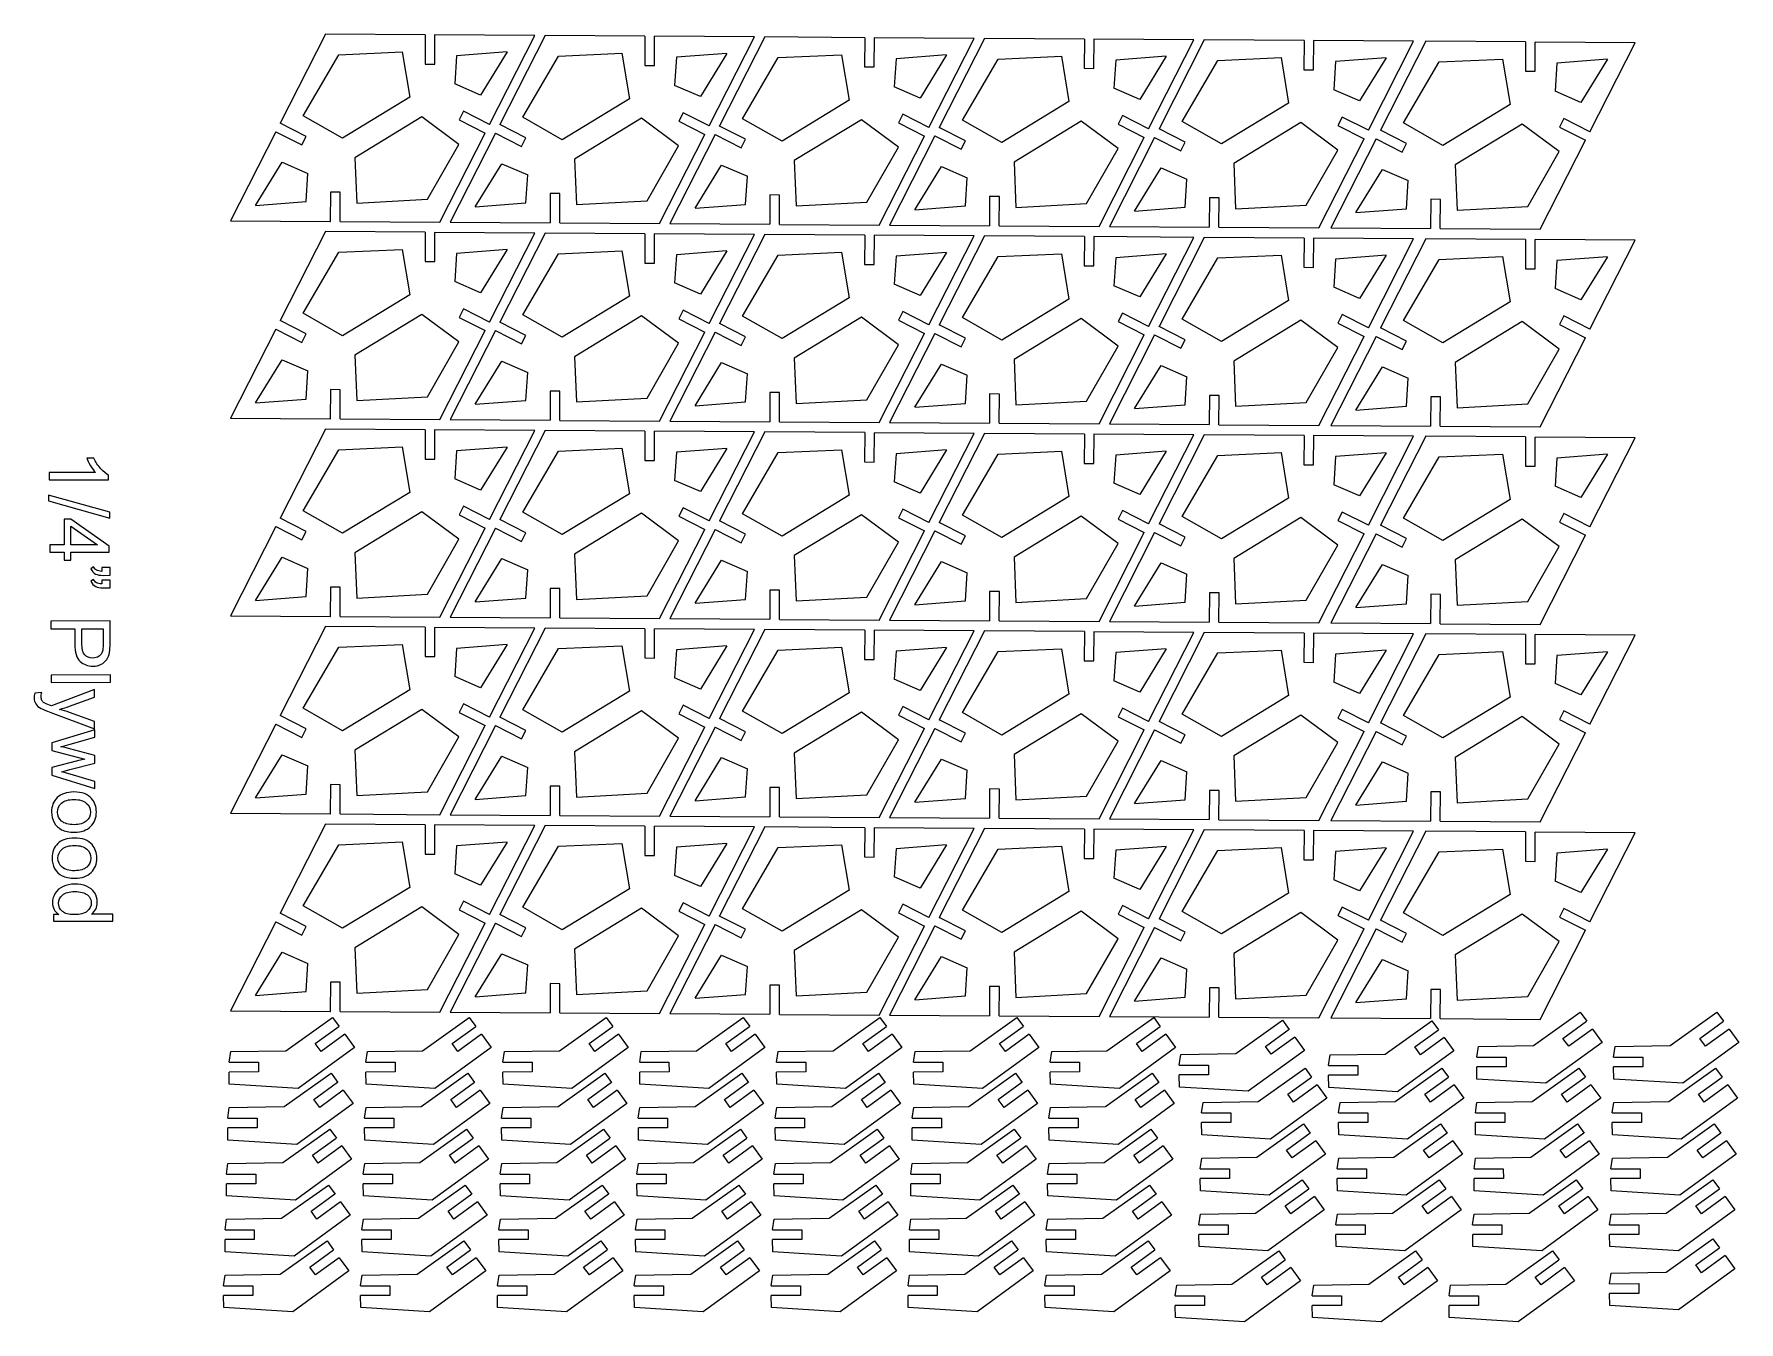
# Model space of a CAD drawing. Header units: inches. Extents: x -16.4 to 14.3, y -11.5 to 11.7.
import ezdxf

# ---------------------------------------------------------------- set-up
doc = ezdxf.new("R2010")
doc.units = ezdxf.units.IN
doc.header["$MEASUREMENT"] = 0
for name, color, linetype in [('Inside Cut', 7, 'Continuous'), ('Outside Cut', 7, 'Continuous'), ('Paper', 7, 'Continuous')]:
    doc.layers.add(name, color=color, linetype=linetype)

msp = doc.modelspace()

# ---------------------------------------------------------------- linework, layer by layer
at = {"layer": 'Inside Cut', "color": 1, "lineweight": 18}
for points, knots in [([(-10.808, 9.814), (-10.808, 9.814), (-9.6, 10.551), (-9.6, 10.551), (-9.6, 10.551), (-9.6, 10.551), (-9.735, 11.369), (-9.735, 11.369), (-9.735, 11.369), (-9.735, 11.369), (-10.875, 11.318), (-10.875, 11.318), (-10.875, 11.318), (-10.875, 11.318), (-11.517, 10.218), (-11.517, 10.218), (-11.517, 10.218), (-11.517, 10.218), (-10.808, 9.814), (-10.808, 9.814)], [0, 0, 0, 0, 0.166667, 0.166667, 0.166667, 0.166667, 0.333333, 0.333333, 0.333333, 0.333333, 0.5, 0.5, 0.5, 0.5, 0.666667, 0.666667, 0.666667, 0.666667, 1, 1, 1, 1]), ([(-7.845, 11.367), (-7.845, 11.367), (-8.755, 11.298), (-8.755, 11.298), (-8.755, 11.298), (-8.755, 11.298), (-8.788, 10.792), (-8.788, 10.792)], [0, 0, 0, 0, 0.333333, 0.333333, 0.333333, 0.333333, 1, 1, 1, 1]), ([(-7.845, 11.367), (-7.845, 11.367), (-8.323, 10.589), (-8.323, 10.589), (-8.323, 10.589), (-8.323, 10.589), (-8.788, 10.792), (-8.788, 10.792)], [0, 0, 0, 0, 0.333333, 0.333333, 0.333333, 0.333333, 1, 1, 1, 1]), ([(-6.851, 9.788), (-6.851, 9.788), (-5.643, 10.525), (-5.643, 10.525), (-5.643, 10.525), (-5.643, 10.525), (-5.778, 11.343), (-5.778, 11.343), (-5.778, 11.343), (-5.778, 11.343), (-6.918, 11.292), (-6.918, 11.292), (-6.918, 11.292), (-6.918, 11.292), (-7.561, 10.192), (-7.561, 10.192), (-7.561, 10.192), (-7.561, 10.192), (-6.851, 9.788), (-6.851, 9.788)], [0, 0, 0, 0, 0.166667, 0.166667, 0.166667, 0.166667, 0.333333, 0.333333, 0.333333, 0.333333, 0.5, 0.5, 0.5, 0.5, 0.666667, 0.666667, 0.666667, 0.666667, 1, 1, 1, 1]), ([(-3.888, 11.341), (-3.888, 11.341), (-4.798, 11.272), (-4.798, 11.272), (-4.798, 11.272), (-4.798, 11.272), (-4.831, 10.766), (-4.831, 10.766)], [0, 0, 0, 0, 0.333333, 0.333333, 0.333333, 0.333333, 1, 1, 1, 1]), ([(-3.888, 11.341), (-3.888, 11.341), (-4.366, 10.563), (-4.366, 10.563), (-4.366, 10.563), (-4.366, 10.563), (-4.831, 10.766), (-4.831, 10.766)], [0, 0, 0, 0, 0.333333, 0.333333, 0.333333, 0.333333, 1, 1, 1, 1]), ([(-2.894, 9.762), (-2.894, 9.762), (-1.687, 10.499), (-1.687, 10.499), (-1.687, 10.499), (-1.687, 10.499), (-1.822, 11.318), (-1.822, 11.318), (-1.822, 11.318), (-1.822, 11.318), (-2.962, 11.266), (-2.962, 11.266), (-2.962, 11.266), (-2.962, 11.266), (-3.604, 10.166), (-3.604, 10.166), (-3.604, 10.166), (-3.604, 10.166), (-2.894, 9.762), (-2.894, 9.762)], [0, 0, 0, 0, 0.166667, 0.166667, 0.166667, 0.166667, 0.333333, 0.333333, 0.333333, 0.333333, 0.5, 0.5, 0.5, 0.5, 0.666667, 0.666667, 0.666667, 0.666667, 1, 1, 1, 1]), ([(0.069, 11.315), (0.069, 11.315), (-0.842, 11.246), (-0.842, 11.246), (-0.842, 11.246), (-0.842, 11.246), (-0.874, 10.74), (-0.874, 10.74)], [0, 0, 0, 0, 0.333333, 0.333333, 0.333333, 0.333333, 1, 1, 1, 1]), ([(0.069, 11.315), (0.069, 11.315), (-0.41, 10.537), (-0.41, 10.537), (-0.41, 10.537), (-0.41, 10.537), (-0.874, 10.74), (-0.874, 10.74)], [0, 0, 0, 0, 0.333333, 0.333333, 0.333333, 0.333333, 1, 1, 1, 1]), ([(1.062, 9.737), (1.062, 9.737), (2.27, 10.473), (2.27, 10.473), (2.27, 10.473), (2.27, 10.473), (2.135, 11.292), (2.135, 11.292), (2.135, 11.292), (2.135, 11.292), (0.995, 11.24), (0.995, 11.24), (0.995, 11.24), (0.995, 11.24), (0.352, 10.14), (0.352, 10.14), (0.352, 10.14), (0.352, 10.14), (1.062, 9.737), (1.062, 9.737)], [0, 0, 0, 0, 0.166667, 0.166667, 0.166667, 0.166667, 0.333333, 0.333333, 0.333333, 0.333333, 0.5, 0.5, 0.5, 0.5, 0.666667, 0.666667, 0.666667, 0.666667, 1, 1, 1, 1]), ([(4.025, 11.289), (4.025, 11.289), (3.115, 11.22), (3.115, 11.22), (3.115, 11.22), (3.115, 11.22), (3.082, 10.714), (3.082, 10.714)], [0, 0, 0, 0, 0.333333, 0.333333, 0.333333, 0.333333, 1, 1, 1, 1]), ([(4.025, 11.289), (4.025, 11.289), (3.547, 10.512), (3.547, 10.512), (3.547, 10.512), (3.547, 10.512), (3.082, 10.714), (3.082, 10.714)], [0, 0, 0, 0, 0.333333, 0.333333, 0.333333, 0.333333, 1, 1, 1, 1]), ([(5.019, 9.711), (5.019, 9.711), (6.227, 10.447), (6.227, 10.447), (6.227, 10.447), (6.227, 10.447), (6.091, 11.266), (6.091, 11.266), (6.091, 11.266), (6.091, 11.266), (4.951, 11.214), (4.951, 11.214), (4.951, 11.214), (4.951, 11.214), (4.309, 10.115), (4.309, 10.115), (4.309, 10.115), (4.309, 10.115), (5.019, 9.711), (5.019, 9.711)], [0, 0, 0, 0, 0.166667, 0.166667, 0.166667, 0.166667, 0.333333, 0.333333, 0.333333, 0.333333, 0.5, 0.5, 0.5, 0.5, 0.666667, 0.666667, 0.666667, 0.666667, 1, 1, 1, 1]), ([(7.982, 11.263), (7.982, 11.263), (7.071, 11.194), (7.071, 11.194), (7.071, 11.194), (7.071, 11.194), (7.039, 10.688), (7.039, 10.688)], [0, 0, 0, 0, 0.333333, 0.333333, 0.333333, 0.333333, 1, 1, 1, 1]), ([(7.982, 11.263), (7.982, 11.263), (7.503, 10.486), (7.503, 10.486), (7.503, 10.486), (7.503, 10.486), (7.039, 10.688), (7.039, 10.688)], [0, 0, 0, 0, 0.333333, 0.333333, 0.333333, 0.333333, 1, 1, 1, 1]), ([(9.006, 9.685), (9.006, 9.685), (10.214, 10.422), (10.214, 10.422), (10.214, 10.422), (10.214, 10.422), (10.079, 11.24), (10.079, 11.24), (10.079, 11.24), (10.079, 11.24), (8.939, 11.189), (8.939, 11.189), (8.939, 11.189), (8.939, 11.189), (8.296, 10.089), (8.296, 10.089), (8.296, 10.089), (8.296, 10.089), (9.006, 9.685), (9.006, 9.685)], [0, 0, 0, 0, 0.166667, 0.166667, 0.166667, 0.166667, 0.333333, 0.333333, 0.333333, 0.333333, 0.5, 0.5, 0.5, 0.5, 0.666667, 0.666667, 0.666667, 0.666667, 1, 1, 1, 1]), ([(11.969, 11.238), (11.969, 11.238), (11.059, 11.168), (11.059, 11.168), (11.059, 11.168), (11.059, 11.168), (11.026, 10.663), (11.026, 10.663)], [0, 0, 0, 0, 0.333333, 0.333333, 0.333333, 0.333333, 1, 1, 1, 1]), ([(11.969, 11.238), (11.969, 11.238), (11.491, 10.46), (11.491, 10.46), (11.491, 10.46), (11.491, 10.46), (11.026, 10.663), (11.026, 10.663)], [0, 0, 0, 0, 0.333333, 0.333333, 0.333333, 0.333333, 1, 1, 1, 1]), ([(-10.587, 9.463), (-10.587, 9.463), (-9.379, 10.199), (-9.379, 10.199), (-9.379, 10.199), (-9.379, 10.199), (-8.713, 9.704), (-8.713, 9.704), (-8.713, 9.704), (-8.713, 9.704), (-9.281, 8.714), (-9.281, 8.714), (-9.281, 8.714), (-9.281, 8.714), (-10.553, 8.647), (-10.553, 8.647), (-10.553, 8.647), (-10.553, 8.647), (-10.587, 9.463), (-10.587, 9.463)], [0, 0, 0, 0, 0.166667, 0.166667, 0.166667, 0.166667, 0.333333, 0.333333, 0.333333, 0.333333, 0.5, 0.5, 0.5, 0.5, 0.666667, 0.666667, 0.666667, 0.666667, 1, 1, 1, 1]), ([(-6.631, 9.437), (-6.631, 9.437), (-5.423, 10.173), (-5.423, 10.173), (-5.423, 10.173), (-5.423, 10.173), (-4.757, 9.678), (-4.757, 9.678), (-4.757, 9.678), (-4.757, 9.678), (-5.325, 8.688), (-5.325, 8.688), (-5.325, 8.688), (-5.325, 8.688), (-6.596, 8.621), (-6.596, 8.621), (-6.596, 8.621), (-6.596, 8.621), (-6.631, 9.437), (-6.631, 9.437)], [0, 0, 0, 0, 0.166667, 0.166667, 0.166667, 0.166667, 0.333333, 0.333333, 0.333333, 0.333333, 0.5, 0.5, 0.5, 0.5, 0.666667, 0.666667, 0.666667, 0.666667, 1, 1, 1, 1]), ([(-2.674, 9.411), (-2.674, 9.411), (-1.466, 10.148), (-1.466, 10.148), (-1.466, 10.148), (-1.466, 10.148), (-0.8, 9.652), (-0.8, 9.652), (-0.8, 9.652), (-0.8, 9.652), (-1.368, 8.663), (-1.368, 8.663), (-1.368, 8.663), (-1.368, 8.663), (-2.64, 8.595), (-2.64, 8.595), (-2.64, 8.595), (-2.64, 8.595), (-2.674, 9.411), (-2.674, 9.411)], [0, 0, 0, 0, 0.166667, 0.166667, 0.166667, 0.166667, 0.333333, 0.333333, 0.333333, 0.333333, 0.5, 0.5, 0.5, 0.5, 0.666667, 0.666667, 0.666667, 0.666667, 1, 1, 1, 1]), ([(1.283, 9.385), (1.283, 9.385), (2.491, 10.122), (2.491, 10.122), (2.491, 10.122), (2.491, 10.122), (3.156, 9.627), (3.156, 9.627), (3.156, 9.627), (3.156, 9.627), (2.589, 8.637), (2.589, 8.637), (2.589, 8.637), (2.589, 8.637), (1.317, 8.569), (1.317, 8.569), (1.317, 8.569), (1.317, 8.569), (1.283, 9.385), (1.283, 9.385)], [0, 0, 0, 0, 0.166667, 0.166667, 0.166667, 0.166667, 0.333333, 0.333333, 0.333333, 0.333333, 0.5, 0.5, 0.5, 0.5, 0.666667, 0.666667, 0.666667, 0.666667, 1, 1, 1, 1]), ([(5.239, 9.359), (5.239, 9.359), (6.447, 10.096), (6.447, 10.096), (6.447, 10.096), (6.447, 10.096), (7.113, 9.601), (7.113, 9.601), (7.113, 9.601), (7.113, 9.601), (6.545, 8.611), (6.545, 8.611), (6.545, 8.611), (6.545, 8.611), (5.273, 8.543), (5.273, 8.543), (5.273, 8.543), (5.273, 8.543), (5.239, 9.359), (5.239, 9.359)], [0, 0, 0, 0, 0.166667, 0.166667, 0.166667, 0.166667, 0.333333, 0.333333, 0.333333, 0.333333, 0.5, 0.5, 0.5, 0.5, 0.666667, 0.666667, 0.666667, 0.666667, 1, 1, 1, 1]), ([(9.226, 9.333), (9.226, 9.333), (10.434, 10.07), (10.434, 10.07), (10.434, 10.07), (10.434, 10.07), (11.1, 9.575), (11.1, 9.575), (11.1, 9.575), (11.1, 9.575), (10.532, 8.585), (10.532, 8.585), (10.532, 8.585), (10.532, 8.585), (9.261, 8.517), (9.261, 8.517), (9.261, 8.517), (9.261, 8.517), (9.226, 9.333), (9.226, 9.333)], [0, 0, 0, 0, 0.166667, 0.166667, 0.166667, 0.166667, 0.333333, 0.333333, 0.333333, 0.333333, 0.5, 0.5, 0.5, 0.5, 0.666667, 0.666667, 0.666667, 0.666667, 1, 1, 1, 1]), ([(-12.375, 8.604), (-12.375, 8.604), (-11.896, 9.382), (-11.896, 9.382), (-11.896, 9.382), (-11.896, 9.382), (-11.431, 9.179), (-11.431, 9.179)], [0, 0, 0, 0, 0.333333, 0.333333, 0.333333, 0.333333, 1, 1, 1, 1]), ([(-8.418, 8.578), (-8.418, 8.578), (-7.94, 9.356), (-7.94, 9.356), (-7.94, 9.356), (-7.94, 9.356), (-7.475, 9.154), (-7.475, 9.154)], [0, 0, 0, 0, 0.333333, 0.333333, 0.333333, 0.333333, 1, 1, 1, 1]), ([(-4.461, 8.553), (-4.461, 8.553), (-3.983, 9.33), (-3.983, 9.33), (-3.983, 9.33), (-3.983, 9.33), (-3.518, 9.128), (-3.518, 9.128)], [0, 0, 0, 0, 0.333333, 0.333333, 0.333333, 0.333333, 1, 1, 1, 1]), ([(-0.505, 8.527), (-0.505, 8.527), (-0.026, 9.304), (-0.026, 9.304), (-0.026, 9.304), (-0.026, 9.304), (0.438, 9.102), (0.438, 9.102)], [0, 0, 0, 0, 0.333333, 0.333333, 0.333333, 0.333333, 1, 1, 1, 1]), ([(3.452, 8.501), (3.452, 8.501), (3.93, 9.279), (3.93, 9.279), (3.93, 9.279), (3.93, 9.279), (4.395, 9.076), (4.395, 9.076)], [0, 0, 0, 0, 0.333333, 0.333333, 0.333333, 0.333333, 1, 1, 1, 1]), ([(7.439, 8.475), (7.439, 8.475), (7.917, 9.253), (7.917, 9.253), (7.917, 9.253), (7.917, 9.253), (8.382, 9.05), (8.382, 9.05)], [0, 0, 0, 0, 0.333333, 0.333333, 0.333333, 0.333333, 1, 1, 1, 1]), ([(-12.375, 8.604), (-12.375, 8.604), (-11.464, 8.674), (-11.464, 8.674), (-11.464, 8.674), (-11.464, 8.674), (-11.431, 9.179), (-11.431, 9.179)], [0, 0, 0, 0, 0.333333, 0.333333, 0.333333, 0.333333, 1, 1, 1, 1]), ([(-8.418, 8.578), (-8.418, 8.578), (-7.508, 8.648), (-7.508, 8.648), (-7.508, 8.648), (-7.508, 8.648), (-7.475, 9.154), (-7.475, 9.154)], [0, 0, 0, 0, 0.333333, 0.333333, 0.333333, 0.333333, 1, 1, 1, 1]), ([(-4.461, 8.553), (-4.461, 8.553), (-3.551, 8.622), (-3.551, 8.622), (-3.551, 8.622), (-3.551, 8.622), (-3.518, 9.128), (-3.518, 9.128)], [0, 0, 0, 0, 0.333333, 0.333333, 0.333333, 0.333333, 1, 1, 1, 1]), ([(-0.505, 8.527), (-0.505, 8.527), (0.406, 8.596), (0.406, 8.596), (0.406, 8.596), (0.406, 8.596), (0.438, 9.102), (0.438, 9.102)], [0, 0, 0, 0, 0.333333, 0.333333, 0.333333, 0.333333, 1, 1, 1, 1]), ([(3.452, 8.501), (3.452, 8.501), (4.362, 8.57), (4.362, 8.57), (4.362, 8.57), (4.362, 8.57), (4.395, 9.076), (4.395, 9.076)], [0, 0, 0, 0, 0.333333, 0.333333, 0.333333, 0.333333, 1, 1, 1, 1]), ([(7.439, 8.475), (7.439, 8.475), (8.35, 8.544), (8.35, 8.544), (8.35, 8.544), (8.35, 8.544), (8.382, 9.05), (8.382, 9.05)], [0, 0, 0, 0, 0.333333, 0.333333, 0.333333, 0.333333, 1, 1, 1, 1]), ([(-10.808, 6.257), (-10.808, 6.257), (-9.6, 6.994), (-9.6, 6.994), (-9.6, 6.994), (-9.6, 6.994), (-9.735, 7.812), (-9.735, 7.812), (-9.735, 7.812), (-9.735, 7.812), (-10.875, 7.761), (-10.875, 7.761), (-10.875, 7.761), (-10.875, 7.761), (-11.517, 6.661), (-11.517, 6.661), (-11.517, 6.661), (-11.517, 6.661), (-10.808, 6.257), (-10.808, 6.257)], [0, 0, 0, 0, 0.166667, 0.166667, 0.166667, 0.166667, 0.333333, 0.333333, 0.333333, 0.333333, 0.5, 0.5, 0.5, 0.5, 0.666667, 0.666667, 0.666667, 0.666667, 1, 1, 1, 1]), ([(-7.845, 7.81), (-7.845, 7.81), (-8.755, 7.741), (-8.755, 7.741), (-8.755, 7.741), (-8.755, 7.741), (-8.788, 7.235), (-8.788, 7.235)], [0, 0, 0, 0, 0.333333, 0.333333, 0.333333, 0.333333, 1, 1, 1, 1]), ([(-7.845, 7.81), (-7.845, 7.81), (-8.323, 7.032), (-8.323, 7.032), (-8.323, 7.032), (-8.323, 7.032), (-8.788, 7.235), (-8.788, 7.235)], [0, 0, 0, 0, 0.333333, 0.333333, 0.333333, 0.333333, 1, 1, 1, 1]), ([(-6.851, 6.231), (-6.851, 6.231), (-5.643, 6.968), (-5.643, 6.968), (-5.643, 6.968), (-5.643, 6.968), (-5.778, 7.787), (-5.778, 7.787), (-5.778, 7.787), (-5.778, 7.787), (-6.918, 7.735), (-6.918, 7.735), (-6.918, 7.735), (-6.918, 7.735), (-7.561, 6.635), (-7.561, 6.635), (-7.561, 6.635), (-7.561, 6.635), (-6.851, 6.231), (-6.851, 6.231)], [0, 0, 0, 0, 0.166667, 0.166667, 0.166667, 0.166667, 0.333333, 0.333333, 0.333333, 0.333333, 0.5, 0.5, 0.5, 0.5, 0.666667, 0.666667, 0.666667, 0.666667, 1, 1, 1, 1]), ([(-3.888, 7.784), (-3.888, 7.784), (-4.798, 7.715), (-4.798, 7.715), (-4.798, 7.715), (-4.798, 7.715), (-4.831, 7.209), (-4.831, 7.209)], [0, 0, 0, 0, 0.333333, 0.333333, 0.333333, 0.333333, 1, 1, 1, 1]), ([(-3.888, 7.784), (-3.888, 7.784), (-4.366, 7.006), (-4.366, 7.006), (-4.366, 7.006), (-4.366, 7.006), (-4.831, 7.209), (-4.831, 7.209)], [0, 0, 0, 0, 0.333333, 0.333333, 0.333333, 0.333333, 1, 1, 1, 1]), ([(-2.894, 6.206), (-2.894, 6.206), (-1.687, 6.942), (-1.687, 6.942), (-1.687, 6.942), (-1.687, 6.942), (-1.822, 7.761), (-1.822, 7.761), (-1.822, 7.761), (-1.822, 7.761), (-2.962, 7.709), (-2.962, 7.709), (-2.962, 7.709), (-2.962, 7.709), (-3.604, 6.609), (-3.604, 6.609), (-3.604, 6.609), (-3.604, 6.609), (-2.894, 6.206), (-2.894, 6.206)], [0, 0, 0, 0, 0.166667, 0.166667, 0.166667, 0.166667, 0.333333, 0.333333, 0.333333, 0.333333, 0.5, 0.5, 0.5, 0.5, 0.666667, 0.666667, 0.666667, 0.666667, 1, 1, 1, 1]), ([(0.069, 7.758), (0.069, 7.758), (-0.842, 7.689), (-0.842, 7.689), (-0.842, 7.689), (-0.842, 7.689), (-0.874, 7.183), (-0.874, 7.183)], [0, 0, 0, 0, 0.333333, 0.333333, 0.333333, 0.333333, 1, 1, 1, 1]), ([(0.069, 7.758), (0.069, 7.758), (-0.41, 6.981), (-0.41, 6.981), (-0.41, 6.981), (-0.41, 6.981), (-0.874, 7.183), (-0.874, 7.183)], [0, 0, 0, 0, 0.333333, 0.333333, 0.333333, 0.333333, 1, 1, 1, 1]), ([(1.062, 6.18), (1.062, 6.18), (2.27, 6.916), (2.27, 6.916), (2.27, 6.916), (2.27, 6.916), (2.135, 7.735), (2.135, 7.735), (2.135, 7.735), (2.135, 7.735), (0.995, 7.683), (0.995, 7.683), (0.995, 7.683), (0.995, 7.683), (0.352, 6.584), (0.352, 6.584), (0.352, 6.584), (0.352, 6.584), (1.062, 6.18), (1.062, 6.18)], [0, 0, 0, 0, 0.166667, 0.166667, 0.166667, 0.166667, 0.333333, 0.333333, 0.333333, 0.333333, 0.5, 0.5, 0.5, 0.5, 0.666667, 0.666667, 0.666667, 0.666667, 1, 1, 1, 1]), ([(4.025, 7.733), (4.025, 7.733), (3.115, 7.663), (3.115, 7.663), (3.115, 7.663), (3.115, 7.663), (3.082, 7.157), (3.082, 7.157)], [0, 0, 0, 0, 0.333333, 0.333333, 0.333333, 0.333333, 1, 1, 1, 1]), ([(4.025, 7.733), (4.025, 7.733), (3.547, 6.955), (3.547, 6.955), (3.547, 6.955), (3.547, 6.955), (3.082, 7.157), (3.082, 7.157)], [0, 0, 0, 0, 0.333333, 0.333333, 0.333333, 0.333333, 1, 1, 1, 1]), ([(5.019, 6.154), (5.019, 6.154), (6.227, 6.891), (6.227, 6.891), (6.227, 6.891), (6.227, 6.891), (6.091, 7.709), (6.091, 7.709), (6.091, 7.709), (6.091, 7.709), (4.951, 7.658), (4.951, 7.658), (4.951, 7.658), (4.951, 7.658), (4.309, 6.558), (4.309, 6.558), (4.309, 6.558), (4.309, 6.558), (5.019, 6.154), (5.019, 6.154)], [0, 0, 0, 0, 0.166667, 0.166667, 0.166667, 0.166667, 0.333333, 0.333333, 0.333333, 0.333333, 0.5, 0.5, 0.5, 0.5, 0.666667, 0.666667, 0.666667, 0.666667, 1, 1, 1, 1]), ([(7.982, 7.707), (7.982, 7.707), (7.071, 7.637), (7.071, 7.637), (7.071, 7.637), (7.071, 7.637), (7.039, 7.132), (7.039, 7.132)], [0, 0, 0, 0, 0.333333, 0.333333, 0.333333, 0.333333, 1, 1, 1, 1]), ([(7.982, 7.707), (7.982, 7.707), (7.503, 6.929), (7.503, 6.929), (7.503, 6.929), (7.503, 6.929), (7.039, 7.132), (7.039, 7.132)], [0, 0, 0, 0, 0.333333, 0.333333, 0.333333, 0.333333, 1, 1, 1, 1]), ([(9.006, 6.128), (9.006, 6.128), (10.214, 6.865), (10.214, 6.865), (10.214, 6.865), (10.214, 6.865), (10.079, 7.683), (10.079, 7.683), (10.079, 7.683), (10.079, 7.683), (8.939, 7.632), (8.939, 7.632), (8.939, 7.632), (8.939, 7.632), (8.296, 6.532), (8.296, 6.532), (8.296, 6.532), (8.296, 6.532), (9.006, 6.128), (9.006, 6.128)], [0, 0, 0, 0, 0.166667, 0.166667, 0.166667, 0.166667, 0.333333, 0.333333, 0.333333, 0.333333, 0.5, 0.5, 0.5, 0.5, 0.666667, 0.666667, 0.666667, 0.666667, 1, 1, 1, 1]), ([(11.969, 7.681), (11.969, 7.681), (11.059, 7.612), (11.059, 7.612), (11.059, 7.612), (11.059, 7.612), (11.026, 7.106), (11.026, 7.106)], [0, 0, 0, 0, 0.333333, 0.333333, 0.333333, 0.333333, 1, 1, 1, 1]), ([(11.969, 7.681), (11.969, 7.681), (11.491, 6.903), (11.491, 6.903), (11.491, 6.903), (11.491, 6.903), (11.026, 7.106), (11.026, 7.106)], [0, 0, 0, 0, 0.333333, 0.333333, 0.333333, 0.333333, 1, 1, 1, 1]), ([(-10.587, 5.906), (-10.587, 5.906), (-9.379, 6.642), (-9.379, 6.642), (-9.379, 6.642), (-9.379, 6.642), (-8.713, 6.147), (-8.713, 6.147), (-8.713, 6.147), (-8.713, 6.147), (-9.281, 5.157), (-9.281, 5.157), (-9.281, 5.157), (-9.281, 5.157), (-10.553, 5.09), (-10.553, 5.09), (-10.553, 5.09), (-10.553, 5.09), (-10.587, 5.906), (-10.587, 5.906)], [0, 0, 0, 0, 0.166667, 0.166667, 0.166667, 0.166667, 0.333333, 0.333333, 0.333333, 0.333333, 0.5, 0.5, 0.5, 0.5, 0.666667, 0.666667, 0.666667, 0.666667, 1, 1, 1, 1]), ([(-6.631, 5.88), (-6.631, 5.88), (-5.423, 6.617), (-5.423, 6.617), (-5.423, 6.617), (-5.423, 6.617), (-4.757, 6.122), (-4.757, 6.122), (-4.757, 6.122), (-4.757, 6.122), (-5.325, 5.132), (-5.325, 5.132), (-5.325, 5.132), (-5.325, 5.132), (-6.596, 5.064), (-6.596, 5.064), (-6.596, 5.064), (-6.596, 5.064), (-6.631, 5.88), (-6.631, 5.88)], [0, 0, 0, 0, 0.166667, 0.166667, 0.166667, 0.166667, 0.333333, 0.333333, 0.333333, 0.333333, 0.5, 0.5, 0.5, 0.5, 0.666667, 0.666667, 0.666667, 0.666667, 1, 1, 1, 1]), ([(-2.674, 5.854), (-2.674, 5.854), (-1.466, 6.591), (-1.466, 6.591), (-1.466, 6.591), (-1.466, 6.591), (-0.8, 6.096), (-0.8, 6.096), (-0.8, 6.096), (-0.8, 6.096), (-1.368, 5.106), (-1.368, 5.106), (-1.368, 5.106), (-1.368, 5.106), (-2.64, 5.038), (-2.64, 5.038), (-2.64, 5.038), (-2.64, 5.038), (-2.674, 5.854), (-2.674, 5.854)], [0, 0, 0, 0, 0.166667, 0.166667, 0.166667, 0.166667, 0.333333, 0.333333, 0.333333, 0.333333, 0.5, 0.5, 0.5, 0.5, 0.666667, 0.666667, 0.666667, 0.666667, 1, 1, 1, 1]), ([(1.283, 5.828), (1.283, 5.828), (2.491, 6.565), (2.491, 6.565), (2.491, 6.565), (2.491, 6.565), (3.156, 6.07), (3.156, 6.07), (3.156, 6.07), (3.156, 6.07), (2.589, 5.08), (2.589, 5.08), (2.589, 5.08), (2.589, 5.08), (1.317, 5.012), (1.317, 5.012), (1.317, 5.012), (1.317, 5.012), (1.283, 5.828), (1.283, 5.828)], [0, 0, 0, 0, 0.166667, 0.166667, 0.166667, 0.166667, 0.333333, 0.333333, 0.333333, 0.333333, 0.5, 0.5, 0.5, 0.5, 0.666667, 0.666667, 0.666667, 0.666667, 1, 1, 1, 1]), ([(5.239, 5.802), (5.239, 5.802), (6.447, 6.539), (6.447, 6.539), (6.447, 6.539), (6.447, 6.539), (7.113, 6.044), (7.113, 6.044), (7.113, 6.044), (7.113, 6.044), (6.545, 5.054), (6.545, 5.054), (6.545, 5.054), (6.545, 5.054), (5.273, 4.987), (5.273, 4.987), (5.273, 4.987), (5.273, 4.987), (5.239, 5.802), (5.239, 5.802)], [0, 0, 0, 0, 0.166667, 0.166667, 0.166667, 0.166667, 0.333333, 0.333333, 0.333333, 0.333333, 0.5, 0.5, 0.5, 0.5, 0.666667, 0.666667, 0.666667, 0.666667, 1, 1, 1, 1]), ([(9.226, 5.777), (9.226, 5.777), (10.434, 6.513), (10.434, 6.513), (10.434, 6.513), (10.434, 6.513), (11.1, 6.018), (11.1, 6.018), (11.1, 6.018), (11.1, 6.018), (10.532, 5.028), (10.532, 5.028), (10.532, 5.028), (10.532, 5.028), (9.261, 4.961), (9.261, 4.961), (9.261, 4.961), (9.261, 4.961), (9.226, 5.777), (9.226, 5.777)], [0, 0, 0, 0, 0.166667, 0.166667, 0.166667, 0.166667, 0.333333, 0.333333, 0.333333, 0.333333, 0.5, 0.5, 0.5, 0.5, 0.666667, 0.666667, 0.666667, 0.666667, 1, 1, 1, 1]), ([(-12.375, 5.047), (-12.375, 5.047), (-11.896, 5.825), (-11.896, 5.825), (-11.896, 5.825), (-11.896, 5.825), (-11.431, 5.623), (-11.431, 5.623)], [0, 0, 0, 0, 0.333333, 0.333333, 0.333333, 0.333333, 1, 1, 1, 1]), ([(-12.375, 5.047), (-12.375, 5.047), (-11.464, 5.117), (-11.464, 5.117), (-11.464, 5.117), (-11.464, 5.117), (-11.431, 5.623), (-11.431, 5.623)], [0, 0, 0, 0, 0.333333, 0.333333, 0.333333, 0.333333, 1, 1, 1, 1]), ([(-8.418, 5.022), (-8.418, 5.022), (-7.94, 5.799), (-7.94, 5.799), (-7.94, 5.799), (-7.94, 5.799), (-7.475, 5.597), (-7.475, 5.597)], [0, 0, 0, 0, 0.333333, 0.333333, 0.333333, 0.333333, 1, 1, 1, 1]), ([(-8.418, 5.022), (-8.418, 5.022), (-7.508, 5.091), (-7.508, 5.091), (-7.508, 5.091), (-7.508, 5.091), (-7.475, 5.597), (-7.475, 5.597)], [0, 0, 0, 0, 0.333333, 0.333333, 0.333333, 0.333333, 1, 1, 1, 1]), ([(-4.461, 4.996), (-4.461, 4.996), (-3.983, 5.774), (-3.983, 5.774), (-3.983, 5.774), (-3.983, 5.774), (-3.518, 5.571), (-3.518, 5.571)], [0, 0, 0, 0, 0.333333, 0.333333, 0.333333, 0.333333, 1, 1, 1, 1]), ([(-4.461, 4.996), (-4.461, 4.996), (-3.551, 5.065), (-3.551, 5.065), (-3.551, 5.065), (-3.551, 5.065), (-3.518, 5.571), (-3.518, 5.571)], [0, 0, 0, 0, 0.333333, 0.333333, 0.333333, 0.333333, 1, 1, 1, 1]), ([(-0.505, 4.97), (-0.505, 4.97), (-0.026, 5.748), (-0.026, 5.748), (-0.026, 5.748), (-0.026, 5.748), (0.438, 5.545), (0.438, 5.545)], [0, 0, 0, 0, 0.333333, 0.333333, 0.333333, 0.333333, 1, 1, 1, 1]), ([(-0.505, 4.97), (-0.505, 4.97), (0.406, 5.039), (0.406, 5.039), (0.406, 5.039), (0.406, 5.039), (0.438, 5.545), (0.438, 5.545)], [0, 0, 0, 0, 0.333333, 0.333333, 0.333333, 0.333333, 1, 1, 1, 1]), ([(3.452, 4.944), (3.452, 4.944), (3.93, 5.722), (3.93, 5.722), (3.93, 5.722), (3.93, 5.722), (4.395, 5.519), (4.395, 5.519)], [0, 0, 0, 0, 0.333333, 0.333333, 0.333333, 0.333333, 1, 1, 1, 1]), ([(7.439, 4.918), (7.439, 4.918), (7.917, 5.696), (7.917, 5.696), (7.917, 5.696), (7.917, 5.696), (8.382, 5.493), (8.382, 5.493)], [0, 0, 0, 0, 0.333333, 0.333333, 0.333333, 0.333333, 1, 1, 1, 1]), ([(3.452, 4.944), (3.452, 4.944), (4.362, 5.013), (4.362, 5.013), (4.362, 5.013), (4.362, 5.013), (4.395, 5.519), (4.395, 5.519)], [0, 0, 0, 0, 0.333333, 0.333333, 0.333333, 0.333333, 1, 1, 1, 1]), ([(7.439, 4.918), (7.439, 4.918), (8.35, 4.988), (8.35, 4.988), (8.35, 4.988), (8.35, 4.988), (8.382, 5.493), (8.382, 5.493)], [0, 0, 0, 0, 0.333333, 0.333333, 0.333333, 0.333333, 1, 1, 1, 1]), ([(-10.808, 2.7), (-10.808, 2.7), (-9.6, 3.437), (-9.6, 3.437), (-9.6, 3.437), (-9.6, 3.437), (-9.735, 4.256), (-9.735, 4.256), (-9.735, 4.256), (-9.735, 4.256), (-10.875, 4.204), (-10.875, 4.204), (-10.875, 4.204), (-10.875, 4.204), (-11.517, 3.104), (-11.517, 3.104), (-11.517, 3.104), (-11.517, 3.104), (-10.808, 2.7), (-10.808, 2.7)], [0, 0, 0, 0, 0.166667, 0.166667, 0.166667, 0.166667, 0.333333, 0.333333, 0.333333, 0.333333, 0.5, 0.5, 0.5, 0.5, 0.666667, 0.666667, 0.666667, 0.666667, 1, 1, 1, 1]), ([(-7.845, 4.253), (-7.845, 4.253), (-8.755, 4.184), (-8.755, 4.184), (-8.755, 4.184), (-8.755, 4.184), (-8.788, 3.678), (-8.788, 3.678)], [0, 0, 0, 0, 0.333333, 0.333333, 0.333333, 0.333333, 1, 1, 1, 1]), ([(-7.845, 4.253), (-7.845, 4.253), (-8.323, 3.476), (-8.323, 3.476), (-8.323, 3.476), (-8.323, 3.476), (-8.788, 3.678), (-8.788, 3.678)], [0, 0, 0, 0, 0.333333, 0.333333, 0.333333, 0.333333, 1, 1, 1, 1]), ([(-6.851, 2.675), (-6.851, 2.675), (-5.643, 3.411), (-5.643, 3.411), (-5.643, 3.411), (-5.643, 3.411), (-5.778, 4.23), (-5.778, 4.23), (-5.778, 4.23), (-5.778, 4.23), (-6.918, 4.178), (-6.918, 4.178), (-6.918, 4.178), (-6.918, 4.178), (-7.561, 3.079), (-7.561, 3.079), (-7.561, 3.079), (-7.561, 3.079), (-6.851, 2.675), (-6.851, 2.675)], [0, 0, 0, 0, 0.166667, 0.166667, 0.166667, 0.166667, 0.333333, 0.333333, 0.333333, 0.333333, 0.5, 0.5, 0.5, 0.5, 0.666667, 0.666667, 0.666667, 0.666667, 1, 1, 1, 1]), ([(-3.888, 4.227), (-3.888, 4.227), (-4.798, 4.158), (-4.798, 4.158), (-4.798, 4.158), (-4.798, 4.158), (-4.831, 3.652), (-4.831, 3.652)], [0, 0, 0, 0, 0.333333, 0.333333, 0.333333, 0.333333, 1, 1, 1, 1]), ([(-3.888, 4.227), (-3.888, 4.227), (-4.366, 3.45), (-4.366, 3.45), (-4.366, 3.45), (-4.366, 3.45), (-4.831, 3.652), (-4.831, 3.652)], [0, 0, 0, 0, 0.333333, 0.333333, 0.333333, 0.333333, 1, 1, 1, 1]), ([(-2.894, 2.649), (-2.894, 2.649), (-1.687, 3.385), (-1.687, 3.385), (-1.687, 3.385), (-1.687, 3.385), (-1.822, 4.204), (-1.822, 4.204), (-1.822, 4.204), (-1.822, 4.204), (-2.962, 4.152), (-2.962, 4.152), (-2.962, 4.152), (-2.962, 4.152), (-3.604, 3.053), (-3.604, 3.053), (-3.604, 3.053), (-3.604, 3.053), (-2.894, 2.649), (-2.894, 2.649)], [0, 0, 0, 0, 0.166667, 0.166667, 0.166667, 0.166667, 0.333333, 0.333333, 0.333333, 0.333333, 0.5, 0.5, 0.5, 0.5, 0.666667, 0.666667, 0.666667, 0.666667, 1, 1, 1, 1]), ([(0.069, 4.202), (0.069, 4.202), (-0.842, 4.132), (-0.842, 4.132), (-0.842, 4.132), (-0.842, 4.132), (-0.874, 3.626), (-0.874, 3.626)], [0, 0, 0, 0, 0.333333, 0.333333, 0.333333, 0.333333, 1, 1, 1, 1]), ([(0.069, 4.202), (0.069, 4.202), (-0.41, 3.424), (-0.41, 3.424), (-0.41, 3.424), (-0.41, 3.424), (-0.874, 3.626), (-0.874, 3.626)], [0, 0, 0, 0, 0.333333, 0.333333, 0.333333, 0.333333, 1, 1, 1, 1]), ([(1.062, 2.623), (1.062, 2.623), (2.27, 3.36), (2.27, 3.36), (2.27, 3.36), (2.27, 3.36), (2.135, 4.178), (2.135, 4.178), (2.135, 4.178), (2.135, 4.178), (0.995, 4.127), (0.995, 4.127), (0.995, 4.127), (0.995, 4.127), (0.352, 3.027), (0.352, 3.027), (0.352, 3.027), (0.352, 3.027), (1.062, 2.623), (1.062, 2.623)], [0, 0, 0, 0, 0.166667, 0.166667, 0.166667, 0.166667, 0.333333, 0.333333, 0.333333, 0.333333, 0.5, 0.5, 0.5, 0.5, 0.666667, 0.666667, 0.666667, 0.666667, 1, 1, 1, 1]), ([(4.025, 4.176), (4.025, 4.176), (3.115, 4.106), (3.115, 4.106), (3.115, 4.106), (3.115, 4.106), (3.082, 3.601), (3.082, 3.601)], [0, 0, 0, 0, 0.333333, 0.333333, 0.333333, 0.333333, 1, 1, 1, 1]), ([(4.025, 4.176), (4.025, 4.176), (3.547, 3.398), (3.547, 3.398), (3.547, 3.398), (3.547, 3.398), (3.082, 3.601), (3.082, 3.601)], [0, 0, 0, 0, 0.333333, 0.333333, 0.333333, 0.333333, 1, 1, 1, 1]), ([(5.019, 2.597), (5.019, 2.597), (6.227, 3.334), (6.227, 3.334), (6.227, 3.334), (6.227, 3.334), (6.091, 4.152), (6.091, 4.152), (6.091, 4.152), (6.091, 4.152), (4.951, 4.101), (4.951, 4.101), (4.951, 4.101), (4.951, 4.101), (4.309, 3.001), (4.309, 3.001), (4.309, 3.001), (4.309, 3.001), (5.019, 2.597), (5.019, 2.597)], [0, 0, 0, 0, 0.166667, 0.166667, 0.166667, 0.166667, 0.333333, 0.333333, 0.333333, 0.333333, 0.5, 0.5, 0.5, 0.5, 0.666667, 0.666667, 0.666667, 0.666667, 1, 1, 1, 1]), ([(7.982, 4.15), (7.982, 4.15), (7.071, 4.081), (7.071, 4.081), (7.071, 4.081), (7.071, 4.081), (7.039, 3.575), (7.039, 3.575)], [0, 0, 0, 0, 0.333333, 0.333333, 0.333333, 0.333333, 1, 1, 1, 1]), ([(7.982, 4.15), (7.982, 4.15), (7.503, 3.372), (7.503, 3.372), (7.503, 3.372), (7.503, 3.372), (7.039, 3.575), (7.039, 3.575)], [0, 0, 0, 0, 0.333333, 0.333333, 0.333333, 0.333333, 1, 1, 1, 1]), ([(9.006, 2.571), (9.006, 2.571), (10.214, 3.308), (10.214, 3.308), (10.214, 3.308), (10.214, 3.308), (10.079, 4.127), (10.079, 4.127), (10.079, 4.127), (10.079, 4.127), (8.939, 4.075), (8.939, 4.075), (8.939, 4.075), (8.939, 4.075), (8.296, 2.975), (8.296, 2.975), (8.296, 2.975), (8.296, 2.975), (9.006, 2.571), (9.006, 2.571)], [0, 0, 0, 0, 0.166667, 0.166667, 0.166667, 0.166667, 0.333333, 0.333333, 0.333333, 0.333333, 0.5, 0.5, 0.5, 0.5, 0.666667, 0.666667, 0.666667, 0.666667, 1, 1, 1, 1]), ([(11.969, 4.124), (11.969, 4.124), (11.059, 4.055), (11.059, 4.055), (11.059, 4.055), (11.059, 4.055), (11.026, 3.549), (11.026, 3.549)], [0, 0, 0, 0, 0.333333, 0.333333, 0.333333, 0.333333, 1, 1, 1, 1]), ([(11.969, 4.124), (11.969, 4.124), (11.491, 3.346), (11.491, 3.346), (11.491, 3.346), (11.491, 3.346), (11.026, 3.549), (11.026, 3.549)], [0, 0, 0, 0, 0.333333, 0.333333, 0.333333, 0.333333, 1, 1, 1, 1]), ([(-10.587, 2.349), (-10.587, 2.349), (-9.379, 3.086), (-9.379, 3.086), (-9.379, 3.086), (-9.379, 3.086), (-8.713, 2.591), (-8.713, 2.591), (-8.713, 2.591), (-8.713, 2.591), (-9.281, 1.601), (-9.281, 1.601), (-9.281, 1.601), (-9.281, 1.601), (-10.553, 1.533), (-10.553, 1.533), (-10.553, 1.533), (-10.553, 1.533), (-10.587, 2.349), (-10.587, 2.349)], [0, 0, 0, 0, 0.166667, 0.166667, 0.166667, 0.166667, 0.333333, 0.333333, 0.333333, 0.333333, 0.5, 0.5, 0.5, 0.5, 0.666667, 0.666667, 0.666667, 0.666667, 1, 1, 1, 1]), ([(-6.631, 2.323), (-6.631, 2.323), (-5.423, 3.06), (-5.423, 3.06), (-5.423, 3.06), (-5.423, 3.06), (-4.757, 2.565), (-4.757, 2.565), (-4.757, 2.565), (-4.757, 2.565), (-5.325, 1.575), (-5.325, 1.575), (-5.325, 1.575), (-5.325, 1.575), (-6.596, 1.507), (-6.596, 1.507), (-6.596, 1.507), (-6.596, 1.507), (-6.631, 2.323), (-6.631, 2.323)], [0, 0, 0, 0, 0.166667, 0.166667, 0.166667, 0.166667, 0.333333, 0.333333, 0.333333, 0.333333, 0.5, 0.5, 0.5, 0.5, 0.666667, 0.666667, 0.666667, 0.666667, 1, 1, 1, 1]), ([(-2.674, 2.297), (-2.674, 2.297), (-1.466, 3.034), (-1.466, 3.034), (-1.466, 3.034), (-1.466, 3.034), (-0.8, 2.539), (-0.8, 2.539), (-0.8, 2.539), (-0.8, 2.539), (-1.368, 1.549), (-1.368, 1.549), (-1.368, 1.549), (-1.368, 1.549), (-2.64, 1.481), (-2.64, 1.481), (-2.64, 1.481), (-2.64, 1.481), (-2.674, 2.297), (-2.674, 2.297)], [0, 0, 0, 0, 0.166667, 0.166667, 0.166667, 0.166667, 0.333333, 0.333333, 0.333333, 0.333333, 0.5, 0.5, 0.5, 0.5, 0.666667, 0.666667, 0.666667, 0.666667, 1, 1, 1, 1]), ([(1.283, 2.271), (1.283, 2.271), (2.491, 3.008), (2.491, 3.008), (2.491, 3.008), (2.491, 3.008), (3.156, 2.513), (3.156, 2.513), (3.156, 2.513), (3.156, 2.513), (2.589, 1.523), (2.589, 1.523), (2.589, 1.523), (2.589, 1.523), (1.317, 1.456), (1.317, 1.456), (1.317, 1.456), (1.317, 1.456), (1.283, 2.271), (1.283, 2.271)], [0, 0, 0, 0, 0.166667, 0.166667, 0.166667, 0.166667, 0.333333, 0.333333, 0.333333, 0.333333, 0.5, 0.5, 0.5, 0.5, 0.666667, 0.666667, 0.666667, 0.666667, 1, 1, 1, 1]), ([(5.239, 2.246), (5.239, 2.246), (6.447, 2.982), (6.447, 2.982), (6.447, 2.982), (6.447, 2.982), (7.113, 2.487), (7.113, 2.487), (7.113, 2.487), (7.113, 2.487), (6.545, 1.497), (6.545, 1.497), (6.545, 1.497), (6.545, 1.497), (5.273, 1.43), (5.273, 1.43), (5.273, 1.43), (5.273, 1.43), (5.239, 2.246), (5.239, 2.246)], [0, 0, 0, 0, 0.166667, 0.166667, 0.166667, 0.166667, 0.333333, 0.333333, 0.333333, 0.333333, 0.5, 0.5, 0.5, 0.5, 0.666667, 0.666667, 0.666667, 0.666667, 1, 1, 1, 1]), ([(9.226, 2.22), (9.226, 2.22), (10.434, 2.956), (10.434, 2.956), (10.434, 2.956), (10.434, 2.956), (11.1, 2.461), (11.1, 2.461), (11.1, 2.461), (11.1, 2.461), (10.532, 1.472), (10.532, 1.472), (10.532, 1.472), (10.532, 1.472), (9.261, 1.404), (9.261, 1.404), (9.261, 1.404), (9.261, 1.404), (9.226, 2.22), (9.226, 2.22)], [0, 0, 0, 0, 0.166667, 0.166667, 0.166667, 0.166667, 0.333333, 0.333333, 0.333333, 0.333333, 0.5, 0.5, 0.5, 0.5, 0.666667, 0.666667, 0.666667, 0.666667, 1, 1, 1, 1]), ([(-12.375, 1.491), (-12.375, 1.491), (-11.896, 2.268), (-11.896, 2.268), (-11.896, 2.268), (-11.896, 2.268), (-11.431, 2.066), (-11.431, 2.066)], [0, 0, 0, 0, 0.333333, 0.333333, 0.333333, 0.333333, 1, 1, 1, 1]), ([(-8.418, 1.465), (-8.418, 1.465), (-7.94, 2.243), (-7.94, 2.243), (-7.94, 2.243), (-7.94, 2.243), (-7.475, 2.04), (-7.475, 2.04)], [0, 0, 0, 0, 0.333333, 0.333333, 0.333333, 0.333333, 1, 1, 1, 1]), ([(-4.461, 1.439), (-4.461, 1.439), (-3.983, 2.217), (-3.983, 2.217), (-3.983, 2.217), (-3.983, 2.217), (-3.518, 2.014), (-3.518, 2.014)], [0, 0, 0, 0, 0.333333, 0.333333, 0.333333, 0.333333, 1, 1, 1, 1]), ([(-0.505, 1.413), (-0.505, 1.413), (-0.026, 2.191), (-0.026, 2.191), (-0.026, 2.191), (-0.026, 2.191), (0.438, 1.988), (0.438, 1.988)], [0, 0, 0, 0, 0.333333, 0.333333, 0.333333, 0.333333, 1, 1, 1, 1]), ([(3.452, 1.387), (3.452, 1.387), (3.93, 2.165), (3.93, 2.165), (3.93, 2.165), (3.93, 2.165), (4.395, 1.963), (4.395, 1.963)], [0, 0, 0, 0, 0.333333, 0.333333, 0.333333, 0.333333, 1, 1, 1, 1]), ([(-12.375, 1.491), (-12.375, 1.491), (-11.464, 1.56), (-11.464, 1.56), (-11.464, 1.56), (-11.464, 1.56), (-11.431, 2.066), (-11.431, 2.066)], [0, 0, 0, 0, 0.333333, 0.333333, 0.333333, 0.333333, 1, 1, 1, 1]), ([(-8.418, 1.465), (-8.418, 1.465), (-7.508, 1.534), (-7.508, 1.534), (-7.508, 1.534), (-7.508, 1.534), (-7.475, 2.04), (-7.475, 2.04)], [0, 0, 0, 0, 0.333333, 0.333333, 0.333333, 0.333333, 1, 1, 1, 1]), ([(-4.461, 1.439), (-4.461, 1.439), (-3.551, 1.508), (-3.551, 1.508), (-3.551, 1.508), (-3.551, 1.508), (-3.518, 2.014), (-3.518, 2.014)], [0, 0, 0, 0, 0.333333, 0.333333, 0.333333, 0.333333, 1, 1, 1, 1]), ([(-0.505, 1.413), (-0.505, 1.413), (0.406, 1.482), (0.406, 1.482), (0.406, 1.482), (0.406, 1.482), (0.438, 1.988), (0.438, 1.988)], [0, 0, 0, 0, 0.333333, 0.333333, 0.333333, 0.333333, 1, 1, 1, 1]), ([(3.452, 1.387), (3.452, 1.387), (4.362, 1.457), (4.362, 1.457), (4.362, 1.457), (4.362, 1.457), (4.395, 1.963), (4.395, 1.963)], [0, 0, 0, 0, 0.333333, 0.333333, 0.333333, 0.333333, 1, 1, 1, 1]), ([(7.439, 1.362), (7.439, 1.362), (7.917, 2.139), (7.917, 2.139), (7.917, 2.139), (7.917, 2.139), (8.382, 1.937), (8.382, 1.937)], [0, 0, 0, 0, 0.333333, 0.333333, 0.333333, 0.333333, 1, 1, 1, 1]), ([(7.439, 1.362), (7.439, 1.362), (8.35, 1.431), (8.35, 1.431), (8.35, 1.431), (8.35, 1.431), (8.382, 1.937), (8.382, 1.937)], [0, 0, 0, 0, 0.333333, 0.333333, 0.333333, 0.333333, 1, 1, 1, 1]), ([(-10.808, -0.856), (-10.808, -0.856), (-9.6, -0.12), (-9.6, -0.12), (-9.6, -0.12), (-9.6, -0.12), (-9.735, 0.699), (-9.735, 0.699), (-9.735, 0.699), (-9.735, 0.699), (-10.875, 0.647), (-10.875, 0.647), (-10.875, 0.647), (-10.875, 0.647), (-11.517, -0.452), (-11.517, -0.452), (-11.517, -0.452), (-11.517, -0.452), (-10.808, -0.856), (-10.808, -0.856)], [0, 0, 0, 0, 0.166667, 0.166667, 0.166667, 0.166667, 0.333333, 0.333333, 0.333333, 0.333333, 0.5, 0.5, 0.5, 0.5, 0.666667, 0.666667, 0.666667, 0.666667, 1, 1, 1, 1]), ([(-7.845, 0.696), (-7.845, 0.696), (-8.755, 0.627), (-8.755, 0.627), (-8.755, 0.627), (-8.755, 0.627), (-8.788, 0.121), (-8.788, 0.121)], [0, 0, 0, 0, 0.333333, 0.333333, 0.333333, 0.333333, 1, 1, 1, 1]), ([(-7.845, 0.696), (-7.845, 0.696), (-8.323, -0.081), (-8.323, -0.081), (-8.323, -0.081), (-8.323, -0.081), (-8.788, 0.121), (-8.788, 0.121)], [0, 0, 0, 0, 0.333333, 0.333333, 0.333333, 0.333333, 1, 1, 1, 1]), ([(-6.851, -0.882), (-6.851, -0.882), (-5.643, -0.146), (-5.643, -0.146), (-5.643, -0.146), (-5.643, -0.146), (-5.778, 0.673), (-5.778, 0.673), (-5.778, 0.673), (-5.778, 0.673), (-6.918, 0.622), (-6.918, 0.622), (-6.918, 0.622), (-6.918, 0.622), (-7.561, -0.478), (-7.561, -0.478), (-7.561, -0.478), (-7.561, -0.478), (-6.851, -0.882), (-6.851, -0.882)], [0, 0, 0, 0, 0.166667, 0.166667, 0.166667, 0.166667, 0.333333, 0.333333, 0.333333, 0.333333, 0.5, 0.5, 0.5, 0.5, 0.666667, 0.666667, 0.666667, 0.666667, 1, 1, 1, 1]), ([(-3.888, 0.671), (-3.888, 0.671), (-4.798, 0.601), (-4.798, 0.601), (-4.798, 0.601), (-4.798, 0.601), (-4.831, 0.095), (-4.831, 0.095)], [0, 0, 0, 0, 0.333333, 0.333333, 0.333333, 0.333333, 1, 1, 1, 1]), ([(-3.888, 0.671), (-3.888, 0.671), (-4.366, -0.107), (-4.366, -0.107), (-4.366, -0.107), (-4.366, -0.107), (-4.831, 0.095), (-4.831, 0.095)], [0, 0, 0, 0, 0.333333, 0.333333, 0.333333, 0.333333, 1, 1, 1, 1]), ([(-2.894, -0.908), (-2.894, -0.908), (-1.687, -0.171), (-1.687, -0.171), (-1.687, -0.171), (-1.687, -0.171), (-1.822, 0.647), (-1.822, 0.647), (-1.822, 0.647), (-1.822, 0.647), (-2.962, 0.596), (-2.962, 0.596), (-2.962, 0.596), (-2.962, 0.596), (-3.604, -0.504), (-3.604, -0.504), (-3.604, -0.504), (-3.604, -0.504), (-2.894, -0.908), (-2.894, -0.908)], [0, 0, 0, 0, 0.166667, 0.166667, 0.166667, 0.166667, 0.333333, 0.333333, 0.333333, 0.333333, 0.5, 0.5, 0.5, 0.5, 0.666667, 0.666667, 0.666667, 0.666667, 1, 1, 1, 1]), ([(0.069, 0.645), (0.069, 0.645), (-0.842, 0.576), (-0.842, 0.576), (-0.842, 0.576), (-0.842, 0.576), (-0.874, 0.07), (-0.874, 0.07)], [0, 0, 0, 0, 0.333333, 0.333333, 0.333333, 0.333333, 1, 1, 1, 1]), ([(0.069, 0.645), (0.069, 0.645), (-0.41, -0.133), (-0.41, -0.133), (-0.41, -0.133), (-0.41, -0.133), (-0.874, 0.07), (-0.874, 0.07)], [0, 0, 0, 0, 0.333333, 0.333333, 0.333333, 0.333333, 1, 1, 1, 1]), ([(1.062, -0.934), (1.062, -0.934), (2.27, -0.197), (2.27, -0.197), (2.27, -0.197), (2.27, -0.197), (2.135, 0.621), (2.135, 0.621), (2.135, 0.621), (2.135, 0.621), (0.995, 0.57), (0.995, 0.57), (0.995, 0.57), (0.995, 0.57), (0.352, -0.53), (0.352, -0.53), (0.352, -0.53), (0.352, -0.53), (1.062, -0.934), (1.062, -0.934)], [0, 0, 0, 0, 0.166667, 0.166667, 0.166667, 0.166667, 0.333333, 0.333333, 0.333333, 0.333333, 0.5, 0.5, 0.5, 0.5, 0.666667, 0.666667, 0.666667, 0.666667, 1, 1, 1, 1]), ([(4.025, 0.619), (4.025, 0.619), (3.115, 0.55), (3.115, 0.55), (3.115, 0.55), (3.115, 0.55), (3.082, 0.044), (3.082, 0.044)], [0, 0, 0, 0, 0.333333, 0.333333, 0.333333, 0.333333, 1, 1, 1, 1]), ([(4.025, 0.619), (4.025, 0.619), (3.547, -0.159), (3.547, -0.159), (3.547, -0.159), (3.547, -0.159), (3.082, 0.044), (3.082, 0.044)], [0, 0, 0, 0, 0.333333, 0.333333, 0.333333, 0.333333, 1, 1, 1, 1]), ([(5.019, -0.96), (5.019, -0.96), (6.227, -0.223), (6.227, -0.223), (6.227, -0.223), (6.227, -0.223), (6.091, 0.596), (6.091, 0.596), (6.091, 0.596), (6.091, 0.596), (4.951, 0.544), (4.951, 0.544), (4.951, 0.544), (4.951, 0.544), (4.309, -0.556), (4.309, -0.556), (4.309, -0.556), (4.309, -0.556), (5.019, -0.96), (5.019, -0.96)], [0, 0, 0, 0, 0.166667, 0.166667, 0.166667, 0.166667, 0.333333, 0.333333, 0.333333, 0.333333, 0.5, 0.5, 0.5, 0.5, 0.666667, 0.666667, 0.666667, 0.666667, 1, 1, 1, 1]), ([(7.982, 0.593), (7.982, 0.593), (7.071, 0.524), (7.071, 0.524), (7.071, 0.524), (7.071, 0.524), (7.039, 0.018), (7.039, 0.018)], [0, 0, 0, 0, 0.333333, 0.333333, 0.333333, 0.333333, 1, 1, 1, 1]), ([(7.982, 0.593), (7.982, 0.593), (7.503, -0.185), (7.503, -0.185), (7.503, -0.185), (7.503, -0.185), (7.039, 0.018), (7.039, 0.018)], [0, 0, 0, 0, 0.333333, 0.333333, 0.333333, 0.333333, 1, 1, 1, 1]), ([(9.006, -0.985), (9.006, -0.985), (10.214, -0.249), (10.214, -0.249), (10.214, -0.249), (10.214, -0.249), (10.079, 0.57), (10.079, 0.57), (10.079, 0.57), (10.079, 0.57), (8.939, 0.518), (8.939, 0.518), (8.939, 0.518), (8.939, 0.518), (8.296, -0.582), (8.296, -0.582), (8.296, -0.582), (8.296, -0.582), (9.006, -0.985), (9.006, -0.985)], [0, 0, 0, 0, 0.166667, 0.166667, 0.166667, 0.166667, 0.333333, 0.333333, 0.333333, 0.333333, 0.5, 0.5, 0.5, 0.5, 0.666667, 0.666667, 0.666667, 0.666667, 1, 1, 1, 1]), ([(11.969, 0.567), (11.969, 0.567), (11.059, 0.498), (11.059, 0.498), (11.059, 0.498), (11.059, 0.498), (11.026, -0.008), (11.026, -0.008)], [0, 0, 0, 0, 0.333333, 0.333333, 0.333333, 0.333333, 1, 1, 1, 1]), ([(11.969, 0.567), (11.969, 0.567), (11.491, -0.21), (11.491, -0.21), (11.491, -0.21), (11.491, -0.21), (11.026, -0.008), (11.026, -0.008)], [0, 0, 0, 0, 0.333333, 0.333333, 0.333333, 0.333333, 1, 1, 1, 1]), ([(-10.587, -1.208), (-10.587, -1.208), (-9.379, -0.471), (-9.379, -0.471), (-9.379, -0.471), (-9.379, -0.471), (-8.713, -0.966), (-8.713, -0.966), (-8.713, -0.966), (-8.713, -0.966), (-9.281, -1.956), (-9.281, -1.956), (-9.281, -1.956), (-9.281, -1.956), (-10.553, -2.024), (-10.553, -2.024), (-10.553, -2.024), (-10.553, -2.024), (-10.587, -1.208), (-10.587, -1.208)], [0, 0, 0, 0, 0.166667, 0.166667, 0.166667, 0.166667, 0.333333, 0.333333, 0.333333, 0.333333, 0.5, 0.5, 0.5, 0.5, 0.666667, 0.666667, 0.666667, 0.666667, 1, 1, 1, 1]), ([(-6.631, -1.234), (-6.631, -1.234), (-5.423, -0.497), (-5.423, -0.497), (-5.423, -0.497), (-5.423, -0.497), (-4.757, -0.992), (-4.757, -0.992), (-4.757, -0.992), (-4.757, -0.992), (-5.325, -1.982), (-5.325, -1.982), (-5.325, -1.982), (-5.325, -1.982), (-6.596, -2.05), (-6.596, -2.05), (-6.596, -2.05), (-6.596, -2.05), (-6.631, -1.234), (-6.631, -1.234)], [0, 0, 0, 0, 0.166667, 0.166667, 0.166667, 0.166667, 0.333333, 0.333333, 0.333333, 0.333333, 0.5, 0.5, 0.5, 0.5, 0.666667, 0.666667, 0.666667, 0.666667, 1, 1, 1, 1]), ([(-2.674, -1.259), (-2.674, -1.259), (-1.466, -0.523), (-1.466, -0.523), (-1.466, -0.523), (-1.466, -0.523), (-0.8, -1.018), (-0.8, -1.018), (-0.8, -1.018), (-0.8, -1.018), (-1.368, -2.008), (-1.368, -2.008), (-1.368, -2.008), (-1.368, -2.008), (-2.64, -2.075), (-2.64, -2.075), (-2.64, -2.075), (-2.64, -2.075), (-2.674, -1.259), (-2.674, -1.259)], [0, 0, 0, 0, 0.166667, 0.166667, 0.166667, 0.166667, 0.333333, 0.333333, 0.333333, 0.333333, 0.5, 0.5, 0.5, 0.5, 0.666667, 0.666667, 0.666667, 0.666667, 1, 1, 1, 1]), ([(1.283, -1.285), (1.283, -1.285), (2.491, -0.549), (2.491, -0.549), (2.491, -0.549), (2.491, -0.549), (3.156, -1.044), (3.156, -1.044), (3.156, -1.044), (3.156, -1.044), (2.589, -2.034), (2.589, -2.034), (2.589, -2.034), (2.589, -2.034), (1.317, -2.101), (1.317, -2.101), (1.317, -2.101), (1.317, -2.101), (1.283, -1.285), (1.283, -1.285)], [0, 0, 0, 0, 0.166667, 0.166667, 0.166667, 0.166667, 0.333333, 0.333333, 0.333333, 0.333333, 0.5, 0.5, 0.5, 0.5, 0.666667, 0.666667, 0.666667, 0.666667, 1, 1, 1, 1]), ([(5.239, -1.311), (5.239, -1.311), (6.447, -0.575), (6.447, -0.575), (6.447, -0.575), (6.447, -0.575), (7.113, -1.07), (7.113, -1.07), (7.113, -1.07), (7.113, -1.07), (6.545, -2.059), (6.545, -2.059), (6.545, -2.059), (6.545, -2.059), (5.273, -2.127), (5.273, -2.127), (5.273, -2.127), (5.273, -2.127), (5.239, -1.311), (5.239, -1.311)], [0, 0, 0, 0, 0.166667, 0.166667, 0.166667, 0.166667, 0.333333, 0.333333, 0.333333, 0.333333, 0.5, 0.5, 0.5, 0.5, 0.666667, 0.666667, 0.666667, 0.666667, 1, 1, 1, 1]), ([(9.226, -1.337), (9.226, -1.337), (10.434, -0.6), (10.434, -0.6), (10.434, -0.6), (10.434, -0.6), (11.1, -1.095), (11.1, -1.095), (11.1, -1.095), (11.1, -1.095), (10.532, -2.085), (10.532, -2.085), (10.532, -2.085), (10.532, -2.085), (9.261, -2.153), (9.261, -2.153), (9.261, -2.153), (9.261, -2.153), (9.226, -1.337), (9.226, -1.337)], [0, 0, 0, 0, 0.166667, 0.166667, 0.166667, 0.166667, 0.333333, 0.333333, 0.333333, 0.333333, 0.5, 0.5, 0.5, 0.5, 0.666667, 0.666667, 0.666667, 0.666667, 1, 1, 1, 1]), ([(-12.375, -2.066), (-12.375, -2.066), (-11.896, -1.288), (-11.896, -1.288), (-11.896, -1.288), (-11.896, -1.288), (-11.431, -1.491), (-11.431, -1.491)], [0, 0, 0, 0, 0.333333, 0.333333, 0.333333, 0.333333, 1, 1, 1, 1]), ([(-12.375, -2.066), (-12.375, -2.066), (-11.464, -1.997), (-11.464, -1.997), (-11.464, -1.997), (-11.464, -1.997), (-11.431, -1.491), (-11.431, -1.491)], [0, 0, 0, 0, 0.333333, 0.333333, 0.333333, 0.333333, 1, 1, 1, 1]), ([(-8.418, -2.092), (-8.418, -2.092), (-7.94, -1.314), (-7.94, -1.314), (-7.94, -1.314), (-7.94, -1.314), (-7.475, -1.517), (-7.475, -1.517)], [0, 0, 0, 0, 0.333333, 0.333333, 0.333333, 0.333333, 1, 1, 1, 1]), ([(-8.418, -2.092), (-8.418, -2.092), (-7.508, -2.023), (-7.508, -2.023), (-7.508, -2.023), (-7.508, -2.023), (-7.475, -1.517), (-7.475, -1.517)], [0, 0, 0, 0, 0.333333, 0.333333, 0.333333, 0.333333, 1, 1, 1, 1]), ([(-4.461, -2.118), (-4.461, -2.118), (-3.983, -1.34), (-3.983, -1.34), (-3.983, -1.34), (-3.983, -1.34), (-3.518, -1.543), (-3.518, -1.543)], [0, 0, 0, 0, 0.333333, 0.333333, 0.333333, 0.333333, 1, 1, 1, 1]), ([(-0.505, -2.144), (-0.505, -2.144), (-0.026, -1.366), (-0.026, -1.366), (-0.026, -1.366), (-0.026, -1.366), (0.438, -1.568), (0.438, -1.568)], [0, 0, 0, 0, 0.333333, 0.333333, 0.333333, 0.333333, 1, 1, 1, 1]), ([(3.452, -2.169), (3.452, -2.169), (3.93, -1.392), (3.93, -1.392), (3.93, -1.392), (3.93, -1.392), (4.395, -1.594), (4.395, -1.594)], [0, 0, 0, 0, 0.333333, 0.333333, 0.333333, 0.333333, 1, 1, 1, 1]), ([(7.439, -2.195), (7.439, -2.195), (7.917, -1.418), (7.917, -1.418), (7.917, -1.418), (7.917, -1.418), (8.382, -1.62), (8.382, -1.62)], [0, 0, 0, 0, 0.333333, 0.333333, 0.333333, 0.333333, 1, 1, 1, 1]), ([(-4.461, -2.118), (-4.461, -2.118), (-3.551, -2.048), (-3.551, -2.048), (-3.551, -2.048), (-3.551, -2.048), (-3.518, -1.543), (-3.518, -1.543)], [0, 0, 0, 0, 0.333333, 0.333333, 0.333333, 0.333333, 1, 1, 1, 1]), ([(-0.505, -2.144), (-0.505, -2.144), (0.406, -2.074), (0.406, -2.074), (0.406, -2.074), (0.406, -2.074), (0.438, -1.568), (0.438, -1.568)], [0, 0, 0, 0, 0.333333, 0.333333, 0.333333, 0.333333, 1, 1, 1, 1]), ([(3.452, -2.169), (3.452, -2.169), (4.362, -2.1), (4.362, -2.1), (4.362, -2.1), (4.362, -2.1), (4.395, -1.594), (4.395, -1.594)], [0, 0, 0, 0, 0.333333, 0.333333, 0.333333, 0.333333, 1, 1, 1, 1]), ([(7.439, -2.195), (7.439, -2.195), (8.35, -2.126), (8.35, -2.126), (8.35, -2.126), (8.35, -2.126), (8.382, -1.62), (8.382, -1.62)], [0, 0, 0, 0, 0.333333, 0.333333, 0.333333, 0.333333, 1, 1, 1, 1]), ([(-10.808, -4.413), (-10.808, -4.413), (-9.6, -3.677), (-9.6, -3.677), (-9.6, -3.677), (-9.6, -3.677), (-9.735, -2.858), (-9.735, -2.858), (-9.735, -2.858), (-9.735, -2.858), (-10.875, -2.909), (-10.875, -2.909), (-10.875, -2.909), (-10.875, -2.909), (-11.517, -4.009), (-11.517, -4.009), (-11.517, -4.009), (-11.517, -4.009), (-10.808, -4.413), (-10.808, -4.413)], [0, 0, 0, 0, 0.166667, 0.166667, 0.166667, 0.166667, 0.333333, 0.333333, 0.333333, 0.333333, 0.5, 0.5, 0.5, 0.5, 0.666667, 0.666667, 0.666667, 0.666667, 1, 1, 1, 1]), ([(-7.845, -2.86), (-7.845, -2.86), (-8.755, -2.93), (-8.755, -2.93), (-8.755, -2.93), (-8.755, -2.93), (-8.788, -3.435), (-8.788, -3.435)], [0, 0, 0, 0, 0.333333, 0.333333, 0.333333, 0.333333, 1, 1, 1, 1]), ([(-7.845, -2.86), (-7.845, -2.86), (-8.323, -3.638), (-8.323, -3.638), (-8.323, -3.638), (-8.323, -3.638), (-8.788, -3.435), (-8.788, -3.435)], [0, 0, 0, 0, 0.333333, 0.333333, 0.333333, 0.333333, 1, 1, 1, 1]), ([(-6.851, -4.439), (-6.851, -4.439), (-5.643, -3.702), (-5.643, -3.702), (-5.643, -3.702), (-5.643, -3.702), (-5.778, -2.884), (-5.778, -2.884), (-5.778, -2.884), (-5.778, -2.884), (-6.918, -2.935), (-6.918, -2.935), (-6.918, -2.935), (-6.918, -2.935), (-7.561, -4.035), (-7.561, -4.035), (-7.561, -4.035), (-7.561, -4.035), (-6.851, -4.439), (-6.851, -4.439)], [0, 0, 0, 0, 0.166667, 0.166667, 0.166667, 0.166667, 0.333333, 0.333333, 0.333333, 0.333333, 0.5, 0.5, 0.5, 0.5, 0.666667, 0.666667, 0.666667, 0.666667, 1, 1, 1, 1]), ([(-3.888, -2.886), (-3.888, -2.886), (-4.798, -2.955), (-4.798, -2.955), (-4.798, -2.955), (-4.798, -2.955), (-4.831, -3.461), (-4.831, -3.461)], [0, 0, 0, 0, 0.333333, 0.333333, 0.333333, 0.333333, 1, 1, 1, 1]), ([(-3.888, -2.886), (-3.888, -2.886), (-4.366, -3.664), (-4.366, -3.664), (-4.366, -3.664), (-4.366, -3.664), (-4.831, -3.461), (-4.831, -3.461)], [0, 0, 0, 0, 0.333333, 0.333333, 0.333333, 0.333333, 1, 1, 1, 1]), ([(-2.894, -4.465), (-2.894, -4.465), (-1.687, -3.728), (-1.687, -3.728), (-1.687, -3.728), (-1.687, -3.728), (-1.822, -2.91), (-1.822, -2.91), (-1.822, -2.91), (-1.822, -2.91), (-2.962, -2.961), (-2.962, -2.961), (-2.962, -2.961), (-2.962, -2.961), (-3.604, -4.061), (-3.604, -4.061), (-3.604, -4.061), (-3.604, -4.061), (-2.894, -4.465), (-2.894, -4.465)], [0, 0, 0, 0, 0.166667, 0.166667, 0.166667, 0.166667, 0.333333, 0.333333, 0.333333, 0.333333, 0.5, 0.5, 0.5, 0.5, 0.666667, 0.666667, 0.666667, 0.666667, 1, 1, 1, 1]), ([(0.069, -2.912), (0.069, -2.912), (-0.842, -2.981), (-0.842, -2.981), (-0.842, -2.981), (-0.842, -2.981), (-0.874, -3.487), (-0.874, -3.487)], [0, 0, 0, 0, 0.333333, 0.333333, 0.333333, 0.333333, 1, 1, 1, 1]), ([(0.069, -2.912), (0.069, -2.912), (-0.41, -3.69), (-0.41, -3.69), (-0.41, -3.69), (-0.41, -3.69), (-0.874, -3.487), (-0.874, -3.487)], [0, 0, 0, 0, 0.333333, 0.333333, 0.333333, 0.333333, 1, 1, 1, 1]), ([(1.062, -4.491), (1.062, -4.491), (2.27, -3.754), (2.27, -3.754), (2.27, -3.754), (2.27, -3.754), (2.135, -2.935), (2.135, -2.935), (2.135, -2.935), (2.135, -2.935), (0.995, -2.987), (0.995, -2.987), (0.995, -2.987), (0.995, -2.987), (0.352, -4.087), (0.352, -4.087), (0.352, -4.087), (0.352, -4.087), (1.062, -4.491), (1.062, -4.491)], [0, 0, 0, 0, 0.166667, 0.166667, 0.166667, 0.166667, 0.333333, 0.333333, 0.333333, 0.333333, 0.5, 0.5, 0.5, 0.5, 0.666667, 0.666667, 0.666667, 0.666667, 1, 1, 1, 1]), ([(4.025, -2.938), (4.025, -2.938), (3.115, -3.007), (3.115, -3.007), (3.115, -3.007), (3.115, -3.007), (3.082, -3.513), (3.082, -3.513)], [0, 0, 0, 0, 0.333333, 0.333333, 0.333333, 0.333333, 1, 1, 1, 1]), ([(4.025, -2.938), (4.025, -2.938), (3.547, -3.716), (3.547, -3.716), (3.547, -3.716), (3.547, -3.716), (3.082, -3.513), (3.082, -3.513)], [0, 0, 0, 0, 0.333333, 0.333333, 0.333333, 0.333333, 1, 1, 1, 1]), ([(5.019, -4.516), (5.019, -4.516), (6.227, -3.78), (6.227, -3.78), (6.227, -3.78), (6.227, -3.78), (6.091, -2.961), (6.091, -2.961), (6.091, -2.961), (6.091, -2.961), (4.951, -3.013), (4.951, -3.013), (4.951, -3.013), (4.951, -3.013), (4.309, -4.113), (4.309, -4.113), (4.309, -4.113), (4.309, -4.113), (5.019, -4.516), (5.019, -4.516)], [0, 0, 0, 0, 0.166667, 0.166667, 0.166667, 0.166667, 0.333333, 0.333333, 0.333333, 0.333333, 0.5, 0.5, 0.5, 0.5, 0.666667, 0.666667, 0.666667, 0.666667, 1, 1, 1, 1]), ([(7.982, -2.964), (7.982, -2.964), (7.071, -3.033), (7.071, -3.033), (7.071, -3.033), (7.071, -3.033), (7.039, -3.539), (7.039, -3.539)], [0, 0, 0, 0, 0.333333, 0.333333, 0.333333, 0.333333, 1, 1, 1, 1]), ([(7.982, -2.964), (7.982, -2.964), (7.503, -3.741), (7.503, -3.741), (7.503, -3.741), (7.503, -3.741), (7.039, -3.539), (7.039, -3.539)], [0, 0, 0, 0, 0.333333, 0.333333, 0.333333, 0.333333, 1, 1, 1, 1]), ([(9.006, -4.542), (9.006, -4.542), (10.214, -3.806), (10.214, -3.806), (10.214, -3.806), (10.214, -3.806), (10.079, -2.987), (10.079, -2.987), (10.079, -2.987), (10.079, -2.987), (8.939, -3.039), (8.939, -3.039), (8.939, -3.039), (8.939, -3.039), (8.296, -4.138), (8.296, -4.138), (8.296, -4.138), (8.296, -4.138), (9.006, -4.542), (9.006, -4.542)], [0, 0, 0, 0, 0.166667, 0.166667, 0.166667, 0.166667, 0.333333, 0.333333, 0.333333, 0.333333, 0.5, 0.5, 0.5, 0.5, 0.666667, 0.666667, 0.666667, 0.666667, 1, 1, 1, 1]), ([(11.969, -2.99), (11.969, -2.99), (11.059, -3.059), (11.059, -3.059), (11.059, -3.059), (11.059, -3.059), (11.026, -3.565), (11.026, -3.565)], [0, 0, 0, 0, 0.333333, 0.333333, 0.333333, 0.333333, 1, 1, 1, 1]), ([(11.969, -2.99), (11.969, -2.99), (11.491, -3.767), (11.491, -3.767), (11.491, -3.767), (11.491, -3.767), (11.026, -3.565), (11.026, -3.565)], [0, 0, 0, 0, 0.333333, 0.333333, 0.333333, 0.333333, 1, 1, 1, 1]), ([(-10.587, -4.765), (-10.587, -4.765), (-9.379, -4.028), (-9.379, -4.028), (-9.379, -4.028), (-9.379, -4.028), (-8.713, -4.523), (-8.713, -4.523), (-8.713, -4.523), (-8.713, -4.523), (-9.281, -5.513), (-9.281, -5.513), (-9.281, -5.513), (-9.281, -5.513), (-10.553, -5.581), (-10.553, -5.581), (-10.553, -5.581), (-10.553, -5.581), (-10.587, -4.765), (-10.587, -4.765)], [0, 0, 0, 0, 0.166667, 0.166667, 0.166667, 0.166667, 0.333333, 0.333333, 0.333333, 0.333333, 0.5, 0.5, 0.5, 0.5, 0.666667, 0.666667, 0.666667, 0.666667, 1, 1, 1, 1]), ([(-6.631, -4.79), (-6.631, -4.79), (-5.423, -4.054), (-5.423, -4.054), (-5.423, -4.054), (-5.423, -4.054), (-4.757, -4.549), (-4.757, -4.549), (-4.757, -4.549), (-4.757, -4.549), (-5.325, -5.539), (-5.325, -5.539), (-5.325, -5.539), (-5.325, -5.539), (-6.596, -5.606), (-6.596, -5.606), (-6.596, -5.606), (-6.596, -5.606), (-6.631, -4.79), (-6.631, -4.79)], [0, 0, 0, 0, 0.166667, 0.166667, 0.166667, 0.166667, 0.333333, 0.333333, 0.333333, 0.333333, 0.5, 0.5, 0.5, 0.5, 0.666667, 0.666667, 0.666667, 0.666667, 1, 1, 1, 1]), ([(-2.674, -4.816), (-2.674, -4.816), (-1.466, -4.08), (-1.466, -4.08), (-1.466, -4.08), (-1.466, -4.08), (-0.8, -4.575), (-0.8, -4.575), (-0.8, -4.575), (-0.8, -4.575), (-1.368, -5.565), (-1.368, -5.565), (-1.368, -5.565), (-1.368, -5.565), (-2.64, -5.632), (-2.64, -5.632), (-2.64, -5.632), (-2.64, -5.632), (-2.674, -4.816), (-2.674, -4.816)], [0, 0, 0, 0, 0.166667, 0.166667, 0.166667, 0.166667, 0.333333, 0.333333, 0.333333, 0.333333, 0.5, 0.5, 0.5, 0.5, 0.666667, 0.666667, 0.666667, 0.666667, 1, 1, 1, 1]), ([(1.283, -4.842), (1.283, -4.842), (2.491, -4.105), (2.491, -4.105), (2.491, -4.105), (2.491, -4.105), (3.156, -4.601), (3.156, -4.601), (3.156, -4.601), (3.156, -4.601), (2.589, -5.59), (2.589, -5.59), (2.589, -5.59), (2.589, -5.59), (1.317, -5.658), (1.317, -5.658), (1.317, -5.658), (1.317, -5.658), (1.283, -4.842), (1.283, -4.842)], [0, 0, 0, 0, 0.166667, 0.166667, 0.166667, 0.166667, 0.333333, 0.333333, 0.333333, 0.333333, 0.5, 0.5, 0.5, 0.5, 0.666667, 0.666667, 0.666667, 0.666667, 1, 1, 1, 1]), ([(5.239, -4.868), (5.239, -4.868), (6.447, -4.131), (6.447, -4.131), (6.447, -4.131), (6.447, -4.131), (7.113, -4.626), (7.113, -4.626), (7.113, -4.626), (7.113, -4.626), (6.545, -5.616), (6.545, -5.616), (6.545, -5.616), (6.545, -5.616), (5.273, -5.684), (5.273, -5.684), (5.273, -5.684), (5.273, -5.684), (5.239, -4.868), (5.239, -4.868)], [0, 0, 0, 0, 0.166667, 0.166667, 0.166667, 0.166667, 0.333333, 0.333333, 0.333333, 0.333333, 0.5, 0.5, 0.5, 0.5, 0.666667, 0.666667, 0.666667, 0.666667, 1, 1, 1, 1]), ([(9.226, -4.894), (9.226, -4.894), (10.434, -4.157), (10.434, -4.157), (10.434, -4.157), (10.434, -4.157), (11.1, -4.652), (11.1, -4.652), (11.1, -4.652), (11.1, -4.652), (10.532, -5.642), (10.532, -5.642), (10.532, -5.642), (10.532, -5.642), (9.261, -5.71), (9.261, -5.71), (9.261, -5.71), (9.261, -5.71), (9.226, -4.894), (9.226, -4.894)], [0, 0, 0, 0, 0.166667, 0.166667, 0.166667, 0.166667, 0.333333, 0.333333, 0.333333, 0.333333, 0.5, 0.5, 0.5, 0.5, 0.666667, 0.666667, 0.666667, 0.666667, 1, 1, 1, 1]), ([(-12.375, -5.623), (-12.375, -5.623), (-11.896, -4.845), (-11.896, -4.845), (-11.896, -4.845), (-11.896, -4.845), (-11.431, -5.048), (-11.431, -5.048)], [0, 0, 0, 0, 0.333333, 0.333333, 0.333333, 0.333333, 1, 1, 1, 1]), ([(-8.418, -5.649), (-8.418, -5.649), (-7.94, -4.871), (-7.94, -4.871), (-7.94, -4.871), (-7.94, -4.871), (-7.475, -5.074), (-7.475, -5.074)], [0, 0, 0, 0, 0.333333, 0.333333, 0.333333, 0.333333, 1, 1, 1, 1]), ([(-4.461, -5.675), (-4.461, -5.675), (-3.983, -4.897), (-3.983, -4.897), (-3.983, -4.897), (-3.983, -4.897), (-3.518, -5.099), (-3.518, -5.099)], [0, 0, 0, 0, 0.333333, 0.333333, 0.333333, 0.333333, 1, 1, 1, 1]), ([(-12.375, -5.623), (-12.375, -5.623), (-11.464, -5.554), (-11.464, -5.554), (-11.464, -5.554), (-11.464, -5.554), (-11.431, -5.048), (-11.431, -5.048)], [0, 0, 0, 0, 0.333333, 0.333333, 0.333333, 0.333333, 1, 1, 1, 1]), ([(-8.418, -5.649), (-8.418, -5.649), (-7.508, -5.579), (-7.508, -5.579), (-7.508, -5.579), (-7.508, -5.579), (-7.475, -5.074), (-7.475, -5.074)], [0, 0, 0, 0, 0.333333, 0.333333, 0.333333, 0.333333, 1, 1, 1, 1]), ([(-4.461, -5.675), (-4.461, -5.675), (-3.551, -5.605), (-3.551, -5.605), (-3.551, -5.605), (-3.551, -5.605), (-3.518, -5.099), (-3.518, -5.099)], [0, 0, 0, 0, 0.333333, 0.333333, 0.333333, 0.333333, 1, 1, 1, 1]), ([(-0.505, -5.7), (-0.505, -5.7), (-0.026, -4.923), (-0.026, -4.923), (-0.026, -4.923), (-0.026, -4.923), (0.438, -5.125), (0.438, -5.125)], [0, 0, 0, 0, 0.333333, 0.333333, 0.333333, 0.333333, 1, 1, 1, 1]), ([(-0.505, -5.7), (-0.505, -5.7), (0.406, -5.631), (0.406, -5.631), (0.406, -5.631), (0.406, -5.631), (0.438, -5.125), (0.438, -5.125)], [0, 0, 0, 0, 0.333333, 0.333333, 0.333333, 0.333333, 1, 1, 1, 1]), ([(3.452, -5.726), (3.452, -5.726), (3.93, -4.948), (3.93, -4.948), (3.93, -4.948), (3.93, -4.948), (4.395, -5.151), (4.395, -5.151)], [0, 0, 0, 0, 0.333333, 0.333333, 0.333333, 0.333333, 1, 1, 1, 1]), ([(3.452, -5.726), (3.452, -5.726), (4.362, -5.657), (4.362, -5.657), (4.362, -5.657), (4.362, -5.657), (4.395, -5.151), (4.395, -5.151)], [0, 0, 0, 0, 0.333333, 0.333333, 0.333333, 0.333333, 1, 1, 1, 1]), ([(7.439, -5.752), (7.439, -5.752), (7.917, -4.974), (7.917, -4.974), (7.917, -4.974), (7.917, -4.974), (8.382, -5.177), (8.382, -5.177)], [0, 0, 0, 0, 0.333333, 0.333333, 0.333333, 0.333333, 1, 1, 1, 1]), ([(7.439, -5.752), (7.439, -5.752), (8.35, -5.683), (8.35, -5.683), (8.35, -5.683), (8.35, -5.683), (8.382, -5.177), (8.382, -5.177)], [0, 0, 0, 0, 0.333333, 0.333333, 0.333333, 0.333333, 1, 1, 1, 1])]:
    msp.add_open_spline(points, degree=3, knots=knots, dxfattribs=at)
at = {"layer": 'Outside Cut', "lineweight": 18}
for points, knots in [([(-9.32, 11.677), (-9.32, 11.677), (-11.118, 11.689), (-11.118, 11.689), (-11.118, 11.689), (-11.118, 11.689), (-11.933, 10.087), (-11.933, 10.087)], [0, 0, 0, 0, 0.333333, 0.333333, 0.333333, 0.333333, 1, 1, 1, 1]), ([(-9.32, 11.677), (-9.32, 11.677), (-9.323, 11.15), (-9.323, 11.15), (-9.323, 11.15), (-9.323, 11.15), (-9.148, 11.149), (-9.148, 11.149), (-9.148, 11.149), (-9.148, 11.149), (-9.145, 11.676), (-9.145, 11.676), (-9.145, 11.676), (-9.145, 11.676), (-9.145, 11.676), (-9.145, 11.676)], [0, 0, 0, 0, 0.2, 0.2, 0.2, 0.2, 0.4, 0.4, 0.4, 0.4, 0.6, 0.6, 0.6, 0.6, 1, 1, 1, 1]), ([(-8.162, 10.06), (-8.162, 10.06), (-7.347, 11.664), (-7.347, 11.664), (-7.347, 11.664), (-7.347, 11.664), (-9.15, 11.676), (-9.15, 11.676)], [0, 0, 0, 0, 0.333333, 0.333333, 0.333333, 0.333333, 1, 1, 1, 1]), ([(-5.363, 11.651), (-5.363, 11.651), (-7.161, 11.664), (-7.161, 11.664), (-7.161, 11.664), (-7.161, 11.664), (-7.976, 10.061), (-7.976, 10.061)], [0, 0, 0, 0, 0.333333, 0.333333, 0.333333, 0.333333, 1, 1, 1, 1]), ([(-5.363, 11.651), (-5.363, 11.651), (-5.366, 11.124), (-5.366, 11.124), (-5.366, 11.124), (-5.366, 11.124), (-5.192, 11.123), (-5.192, 11.123), (-5.192, 11.123), (-5.192, 11.123), (-5.189, 11.65), (-5.189, 11.65), (-5.189, 11.65), (-5.189, 11.65), (-5.189, 11.65), (-5.189, 11.65)], [0, 0, 0, 0, 0.2, 0.2, 0.2, 0.2, 0.4, 0.4, 0.4, 0.4, 0.6, 0.6, 0.6, 0.6, 1, 1, 1, 1]), ([(-4.206, 10.035), (-4.206, 10.035), (-3.39, 11.638), (-3.39, 11.638), (-3.39, 11.638), (-3.39, 11.638), (-5.193, 11.65), (-5.193, 11.65)], [0, 0, 0, 0, 0.333333, 0.333333, 0.333333, 0.333333, 1, 1, 1, 1]), ([(-1.406, 11.625), (-1.406, 11.625), (-3.204, 11.638), (-3.204, 11.638), (-3.204, 11.638), (-3.204, 11.638), (-4.02, 10.035), (-4.02, 10.035)], [0, 0, 0, 0, 0.333333, 0.333333, 0.333333, 0.333333, 1, 1, 1, 1]), ([(-1.406, 11.625), (-1.406, 11.625), (-1.41, 11.098), (-1.41, 11.098), (-1.41, 11.098), (-1.41, 11.098), (-1.235, 11.097), (-1.235, 11.097), (-1.235, 11.097), (-1.235, 11.097), (-1.232, 11.624), (-1.232, 11.624), (-1.232, 11.624), (-1.232, 11.624), (-1.232, 11.624), (-1.232, 11.624)], [0, 0, 0, 0, 0.2, 0.2, 0.2, 0.2, 0.4, 0.4, 0.4, 0.4, 0.6, 0.6, 0.6, 0.6, 1, 1, 1, 1]), ([(-0.249, 10.009), (-0.249, 10.009), (0.566, 11.612), (0.566, 11.612), (0.566, 11.612), (0.566, 11.612), (-1.237, 11.624), (-1.237, 11.624)], [0, 0, 0, 0, 0.333333, 0.333333, 0.333333, 0.333333, 1, 1, 1, 1]), ([(2.55, 11.6), (2.55, 11.6), (0.752, 11.612), (0.752, 11.612), (0.752, 11.612), (0.752, 11.612), (-0.063, 10.009), (-0.063, 10.009)], [0, 0, 0, 0, 0.333333, 0.333333, 0.333333, 0.333333, 1, 1, 1, 1]), ([(2.55, 11.6), (2.55, 11.6), (2.547, 11.073), (2.547, 11.073), (2.547, 11.073), (2.547, 11.073), (2.721, 11.071), (2.721, 11.071), (2.721, 11.071), (2.721, 11.071), (2.725, 11.598), (2.725, 11.598), (2.725, 11.598), (2.725, 11.598), (2.724, 11.598), (2.724, 11.598)], [0, 0, 0, 0, 0.2, 0.2, 0.2, 0.2, 0.4, 0.4, 0.4, 0.4, 0.6, 0.6, 0.6, 0.6, 1, 1, 1, 1]), ([(3.707, 9.983), (3.707, 9.983), (4.523, 11.586), (4.523, 11.586), (4.523, 11.586), (4.523, 11.586), (2.72, 11.598), (2.72, 11.598)], [0, 0, 0, 0, 0.333333, 0.333333, 0.333333, 0.333333, 1, 1, 1, 1]), ([(6.507, 11.574), (6.507, 11.574), (4.709, 11.586), (4.709, 11.586), (4.709, 11.586), (4.709, 11.586), (3.894, 9.983), (3.894, 9.983)], [0, 0, 0, 0, 0.333333, 0.333333, 0.333333, 0.333333, 1, 1, 1, 1]), ([(6.507, 11.574), (6.507, 11.574), (6.503, 11.047), (6.503, 11.047), (6.503, 11.047), (6.503, 11.047), (6.678, 11.045), (6.678, 11.045), (6.678, 11.045), (6.678, 11.045), (6.681, 11.573), (6.681, 11.573), (6.681, 11.573), (6.681, 11.573), (6.681, 11.573), (6.681, 11.573)], [0, 0, 0, 0, 0.2, 0.2, 0.2, 0.2, 0.4, 0.4, 0.4, 0.4, 0.6, 0.6, 0.6, 0.6, 1, 1, 1, 1]), ([(7.664, 9.957), (7.664, 9.957), (8.479, 11.56), (8.479, 11.56), (8.479, 11.56), (8.479, 11.56), (6.676, 11.573), (6.676, 11.573)], [0, 0, 0, 0, 0.333333, 0.333333, 0.333333, 0.333333, 1, 1, 1, 1]), ([(10.494, 11.548), (10.494, 11.548), (8.696, 11.56), (8.696, 11.56), (8.696, 11.56), (8.696, 11.56), (7.881, 9.957), (7.881, 9.957)], [0, 0, 0, 0, 0.333333, 0.333333, 0.333333, 0.333333, 1, 1, 1, 1]), ([(10.494, 11.548), (10.494, 11.548), (10.491, 11.021), (10.491, 11.021), (10.491, 11.021), (10.491, 11.021), (10.665, 11.02), (10.665, 11.02), (10.665, 11.02), (10.665, 11.02), (10.668, 11.547), (10.668, 11.547), (10.668, 11.547), (10.668, 11.547), (10.668, 11.547), (10.668, 11.547)], [0, 0, 0, 0, 0.2, 0.2, 0.2, 0.2, 0.4, 0.4, 0.4, 0.4, 0.6, 0.6, 0.6, 0.6, 1, 1, 1, 1]), ([(11.651, 9.931), (11.651, 9.931), (12.467, 11.534), (12.467, 11.534), (12.467, 11.534), (12.467, 11.534), (10.664, 11.547), (10.664, 11.547)], [0, 0, 0, 0, 0.333333, 0.333333, 0.333333, 0.333333, 1, 1, 1, 1]), ([(-8.162, 10.06), (-8.162, 10.06), (-8.632, 10.3), (-8.632, 10.3), (-8.632, 10.3), (-8.632, 10.3), (-8.711, 10.145), (-8.711, 10.145), (-8.711, 10.145), (-8.711, 10.145), (-8.241, 9.906), (-8.241, 9.906)], [0, 0, 0, 0, 0.25, 0.25, 0.25, 0.25, 0.5, 0.5, 0.5, 0.5, 1, 1, 1, 1]), ([(-4.206, 10.035), (-4.206, 10.035), (-4.676, 10.274), (-4.676, 10.274), (-4.676, 10.274), (-4.676, 10.274), (-4.754, 10.119), (-4.754, 10.119), (-4.754, 10.119), (-4.754, 10.119), (-4.284, 9.88), (-4.284, 9.88)], [0, 0, 0, 0, 0.25, 0.25, 0.25, 0.25, 0.5, 0.5, 0.5, 0.5, 1, 1, 1, 1]), ([(-0.249, 10.009), (-0.249, 10.009), (-0.719, 10.248), (-0.719, 10.248), (-0.719, 10.248), (-0.719, 10.248), (-0.798, 10.094), (-0.798, 10.094), (-0.798, 10.094), (-0.798, 10.094), (-0.328, 9.854), (-0.328, 9.854)], [0, 0, 0, 0, 0.25, 0.25, 0.25, 0.25, 0.5, 0.5, 0.5, 0.5, 1, 1, 1, 1]), ([(3.707, 9.983), (3.707, 9.983), (3.238, 10.222), (3.238, 10.222), (3.238, 10.222), (3.238, 10.222), (3.159, 10.068), (3.159, 10.068), (3.159, 10.068), (3.159, 10.068), (3.629, 9.829), (3.629, 9.829)], [0, 0, 0, 0, 0.25, 0.25, 0.25, 0.25, 0.5, 0.5, 0.5, 0.5, 1, 1, 1, 1]), ([(7.664, 9.957), (7.664, 9.957), (7.194, 10.196), (7.194, 10.196), (7.194, 10.196), (7.194, 10.196), (7.116, 10.042), (7.116, 10.042), (7.116, 10.042), (7.116, 10.042), (7.585, 9.803), (7.585, 9.803)], [0, 0, 0, 0, 0.25, 0.25, 0.25, 0.25, 0.5, 0.5, 0.5, 0.5, 1, 1, 1, 1]), ([(11.651, 9.931), (11.651, 9.931), (11.181, 10.17), (11.181, 10.17), (11.181, 10.17), (11.181, 10.17), (11.103, 10.016), (11.103, 10.016), (11.103, 10.016), (11.103, 10.016), (11.573, 9.777), (11.573, 9.777)], [0, 0, 0, 0, 0.25, 0.25, 0.25, 0.25, 0.5, 0.5, 0.5, 0.5, 1, 1, 1, 1]), ([(-12.011, 9.932), (-12.011, 9.932), (-12.827, 8.328), (-12.827, 8.328), (-12.827, 8.328), (-12.827, 8.328), (-11.028, 8.316), (-11.028, 8.316)], [0, 0, 0, 0, 0.333333, 0.333333, 0.333333, 0.333333, 1, 1, 1, 1]), ([(-12.011, 9.932), (-12.011, 9.932), (-11.542, 9.693), (-11.542, 9.693), (-11.542, 9.693), (-11.542, 9.693), (-11.463, 9.846), (-11.463, 9.846), (-11.463, 9.846), (-11.463, 9.846), (-11.933, 10.086), (-11.933, 10.086), (-11.933, 10.086), (-11.933, 10.086), (-11.931, 10.087), (-11.931, 10.087)], [0, 0, 0, 0, 0.2, 0.2, 0.2, 0.2, 0.4, 0.4, 0.4, 0.4, 0.6, 0.6, 0.6, 0.6, 1, 1, 1, 1]), ([(-10.854, 8.315), (-10.854, 8.315), (-9.056, 8.303), (-9.056, 8.303), (-9.056, 8.303), (-9.056, 8.303), (-8.241, 9.906), (-8.241, 9.906)], [0, 0, 0, 0, 0.333333, 0.333333, 0.333333, 0.333333, 1, 1, 1, 1]), ([(-8.055, 9.906), (-8.055, 9.906), (-8.87, 8.303), (-8.87, 8.303), (-8.87, 8.303), (-8.87, 8.303), (-7.072, 8.29), (-7.072, 8.29)], [0, 0, 0, 0, 0.333333, 0.333333, 0.333333, 0.333333, 1, 1, 1, 1]), ([(-8.055, 9.906), (-8.055, 9.906), (-7.585, 9.667), (-7.585, 9.667), (-7.585, 9.667), (-7.585, 9.667), (-7.507, 9.821), (-7.507, 9.821), (-7.507, 9.821), (-7.507, 9.821), (-7.976, 10.06), (-7.976, 10.06), (-7.976, 10.06), (-7.976, 10.06), (-7.975, 10.061), (-7.975, 10.061)], [0, 0, 0, 0, 0.2, 0.2, 0.2, 0.2, 0.4, 0.4, 0.4, 0.4, 0.6, 0.6, 0.6, 0.6, 1, 1, 1, 1]), ([(-6.898, 8.289), (-6.898, 8.289), (-5.1, 8.277), (-5.1, 8.277), (-5.1, 8.277), (-5.1, 8.277), (-4.284, 9.88), (-4.284, 9.88)], [0, 0, 0, 0, 0.333333, 0.333333, 0.333333, 0.333333, 1, 1, 1, 1]), ([(-4.098, 9.881), (-4.098, 9.881), (-4.914, 8.277), (-4.914, 8.277), (-4.914, 8.277), (-4.914, 8.277), (-3.115, 8.265), (-3.115, 8.265)], [0, 0, 0, 0, 0.333333, 0.333333, 0.333333, 0.333333, 1, 1, 1, 1]), ([(-4.098, 9.881), (-4.098, 9.881), (-3.629, 9.641), (-3.629, 9.641), (-3.629, 9.641), (-3.629, 9.641), (-3.55, 9.795), (-3.55, 9.795), (-3.55, 9.795), (-3.55, 9.795), (-4.02, 10.034), (-4.02, 10.034), (-4.02, 10.034), (-4.02, 10.034), (-4.018, 10.035), (-4.018, 10.035)], [0, 0, 0, 0, 0.2, 0.2, 0.2, 0.2, 0.4, 0.4, 0.4, 0.4, 0.6, 0.6, 0.6, 0.6, 1, 1, 1, 1]), ([(-2.941, 8.263), (-2.941, 8.263), (-1.143, 8.251), (-1.143, 8.251), (-1.143, 8.251), (-1.143, 8.251), (-0.328, 9.854), (-0.328, 9.854)], [0, 0, 0, 0, 0.333333, 0.333333, 0.333333, 0.333333, 1, 1, 1, 1]), ([(-0.141, 9.855), (-0.141, 9.855), (-0.957, 8.251), (-0.957, 8.251), (-0.957, 8.251), (-0.957, 8.251), (0.841, 8.239), (0.841, 8.239)], [0, 0, 0, 0, 0.333333, 0.333333, 0.333333, 0.333333, 1, 1, 1, 1]), ([(-0.141, 9.855), (-0.141, 9.855), (0.328, 9.615), (0.328, 9.615), (0.328, 9.615), (0.328, 9.615), (0.407, 9.769), (0.407, 9.769), (0.407, 9.769), (0.407, 9.769), (-0.063, 10.009), (-0.063, 10.009), (-0.063, 10.009), (-0.063, 10.009), (-0.061, 10.009), (-0.061, 10.009)], [0, 0, 0, 0, 0.2, 0.2, 0.2, 0.2, 0.4, 0.4, 0.4, 0.4, 0.6, 0.6, 0.6, 0.6, 1, 1, 1, 1]), ([(1.016, 8.238), (1.016, 8.238), (2.813, 8.225), (2.813, 8.225), (2.813, 8.225), (2.813, 8.225), (3.629, 9.829), (3.629, 9.829)], [0, 0, 0, 0, 0.333333, 0.333333, 0.333333, 0.333333, 1, 1, 1, 1]), ([(3.815, 9.829), (3.815, 9.829), (3, 8.225), (3, 8.225), (3, 8.225), (3, 8.225), (4.798, 8.213), (4.798, 8.213)], [0, 0, 0, 0, 0.333333, 0.333333, 0.333333, 0.333333, 1, 1, 1, 1]), ([(3.815, 9.829), (3.815, 9.829), (4.285, 9.589), (4.285, 9.589), (4.285, 9.589), (4.285, 9.589), (4.363, 9.743), (4.363, 9.743), (4.363, 9.743), (4.363, 9.743), (3.894, 9.983), (3.894, 9.983), (3.894, 9.983), (3.894, 9.983), (3.895, 9.984), (3.895, 9.984)], [0, 0, 0, 0, 0.2, 0.2, 0.2, 0.2, 0.4, 0.4, 0.4, 0.4, 0.6, 0.6, 0.6, 0.6, 1, 1, 1, 1]), ([(7.802, 9.803), (7.802, 9.803), (8.272, 9.563), (8.272, 9.563), (8.272, 9.563), (8.272, 9.563), (8.35, 9.717), (8.35, 9.717), (8.35, 9.717), (8.35, 9.717), (7.881, 9.957), (7.881, 9.957), (7.881, 9.957), (7.881, 9.957), (7.882, 9.958), (7.882, 9.958)], [0, 0, 0, 0, 0.2, 0.2, 0.2, 0.2, 0.4, 0.4, 0.4, 0.4, 0.6, 0.6, 0.6, 0.6, 1, 1, 1, 1]), ([(4.972, 8.212), (4.972, 8.212), (6.77, 8.199), (6.77, 8.199), (6.77, 8.199), (6.77, 8.199), (7.586, 9.803), (7.586, 9.803)], [0, 0, 0, 0, 0.333333, 0.333333, 0.333333, 0.333333, 1, 1, 1, 1]), ([(7.802, 9.803), (7.802, 9.803), (6.987, 8.199), (6.987, 8.199), (6.987, 8.199), (6.987, 8.199), (8.785, 8.187), (8.785, 8.187)], [0, 0, 0, 0, 0.333333, 0.333333, 0.333333, 0.333333, 1, 1, 1, 1]), ([(8.959, 8.186), (8.959, 8.186), (10.757, 8.174), (10.757, 8.174), (10.757, 8.174), (10.757, 8.174), (11.573, 9.777), (11.573, 9.777)], [0, 0, 0, 0, 0.333333, 0.333333, 0.333333, 0.333333, 1, 1, 1, 1]), ([(-10.854, 8.315), (-10.854, 8.315), (-10.851, 8.842), (-10.851, 8.842), (-10.851, 8.842), (-10.851, 8.842), (-11.025, 8.843), (-11.025, 8.843), (-11.025, 8.843), (-11.025, 8.843), (-11.029, 8.316), (-11.029, 8.316), (-11.029, 8.316), (-11.029, 8.316), (-11.028, 8.316), (-11.028, 8.316)], [0, 0, 0, 0, 0.2, 0.2, 0.2, 0.2, 0.4, 0.4, 0.4, 0.4, 0.6, 0.6, 0.6, 0.6, 1, 1, 1, 1]), ([(-6.898, 8.289), (-6.898, 8.289), (-6.894, 8.816), (-6.894, 8.816), (-6.894, 8.816), (-6.894, 8.816), (-7.069, 8.818), (-7.069, 8.818), (-7.069, 8.818), (-7.069, 8.818), (-7.072, 8.29), (-7.072, 8.29), (-7.072, 8.29), (-7.072, 8.29), (-7.072, 8.29), (-7.072, 8.29)], [0, 0, 0, 0, 0.2, 0.2, 0.2, 0.2, 0.4, 0.4, 0.4, 0.4, 0.6, 0.6, 0.6, 0.6, 1, 1, 1, 1]), ([(-2.941, 8.263), (-2.941, 8.263), (-2.938, 8.79), (-2.938, 8.79), (-2.938, 8.79), (-2.938, 8.79), (-3.112, 8.792), (-3.112, 8.792), (-3.112, 8.792), (-3.112, 8.792), (-3.116, 8.265), (-3.116, 8.265), (-3.116, 8.265), (-3.116, 8.265), (-3.115, 8.265), (-3.115, 8.265)], [0, 0, 0, 0, 0.2, 0.2, 0.2, 0.2, 0.4, 0.4, 0.4, 0.4, 0.6, 0.6, 0.6, 0.6, 1, 1, 1, 1]), ([(1.016, 8.238), (1.016, 8.238), (1.019, 8.765), (1.019, 8.765), (1.019, 8.765), (1.019, 8.765), (0.844, 8.766), (0.844, 8.766), (0.844, 8.766), (0.844, 8.766), (0.841, 8.239), (0.841, 8.239), (0.841, 8.239), (0.841, 8.239), (0.841, 8.239), (0.841, 8.239)], [0, 0, 0, 0, 0.2, 0.2, 0.2, 0.2, 0.4, 0.4, 0.4, 0.4, 0.6, 0.6, 0.6, 0.6, 1, 1, 1, 1]), ([(4.972, 8.212), (4.972, 8.212), (4.975, 8.739), (4.975, 8.739), (4.975, 8.739), (4.975, 8.739), (4.801, 8.74), (4.801, 8.74), (4.801, 8.74), (4.801, 8.74), (4.798, 8.213), (4.798, 8.213), (4.798, 8.213), (4.798, 8.213), (4.798, 8.213), (4.798, 8.213)], [0, 0, 0, 0, 0.2, 0.2, 0.2, 0.2, 0.4, 0.4, 0.4, 0.4, 0.6, 0.6, 0.6, 0.6, 1, 1, 1, 1]), ([(8.959, 8.186), (8.959, 8.186), (8.963, 8.713), (8.963, 8.713), (8.963, 8.713), (8.963, 8.713), (8.788, 8.714), (8.788, 8.714), (8.788, 8.714), (8.788, 8.714), (8.785, 8.187), (8.785, 8.187), (8.785, 8.187), (8.785, 8.187), (8.785, 8.187), (8.785, 8.187)], [0, 0, 0, 0, 0.2, 0.2, 0.2, 0.2, 0.4, 0.4, 0.4, 0.4, 0.6, 0.6, 0.6, 0.6, 1, 1, 1, 1]), ([(-9.32, 8.12), (-9.32, 8.12), (-11.118, 8.133), (-11.118, 8.133), (-11.118, 8.133), (-11.118, 8.133), (-11.933, 6.53), (-11.933, 6.53)], [0, 0, 0, 0, 0.333333, 0.333333, 0.333333, 0.333333, 1, 1, 1, 1]), ([(-9.32, 8.12), (-9.32, 8.12), (-9.323, 7.593), (-9.323, 7.593), (-9.323, 7.593), (-9.323, 7.593), (-9.148, 7.592), (-9.148, 7.592), (-9.148, 7.592), (-9.148, 7.592), (-9.145, 8.119), (-9.145, 8.119), (-9.145, 8.119), (-9.145, 8.119), (-9.145, 8.119), (-9.145, 8.119)], [0, 0, 0, 0, 0.2, 0.2, 0.2, 0.2, 0.4, 0.4, 0.4, 0.4, 0.6, 0.6, 0.6, 0.6, 1, 1, 1, 1]), ([(-8.162, 6.504), (-8.162, 6.504), (-7.347, 8.107), (-7.347, 8.107), (-7.347, 8.107), (-7.347, 8.107), (-9.15, 8.119), (-9.15, 8.119)], [0, 0, 0, 0, 0.333333, 0.333333, 0.333333, 0.333333, 1, 1, 1, 1]), ([(-5.363, 8.095), (-5.363, 8.095), (-7.161, 8.107), (-7.161, 8.107), (-7.161, 8.107), (-7.161, 8.107), (-7.976, 6.504), (-7.976, 6.504)], [0, 0, 0, 0, 0.333333, 0.333333, 0.333333, 0.333333, 1, 1, 1, 1]), ([(-5.363, 8.095), (-5.363, 8.095), (-5.366, 7.567), (-5.366, 7.567), (-5.366, 7.567), (-5.366, 7.567), (-5.192, 7.566), (-5.192, 7.566), (-5.192, 7.566), (-5.192, 7.566), (-5.189, 8.093), (-5.189, 8.093), (-5.189, 8.093), (-5.189, 8.093), (-5.189, 8.093), (-5.189, 8.093)], [0, 0, 0, 0, 0.2, 0.2, 0.2, 0.2, 0.4, 0.4, 0.4, 0.4, 0.6, 0.6, 0.6, 0.6, 1, 1, 1, 1]), ([(-4.206, 6.478), (-4.206, 6.478), (-3.39, 8.081), (-3.39, 8.081), (-3.39, 8.081), (-3.39, 8.081), (-5.193, 8.093), (-5.193, 8.093)], [0, 0, 0, 0, 0.333333, 0.333333, 0.333333, 0.333333, 1, 1, 1, 1]), ([(-1.406, 8.069), (-1.406, 8.069), (-3.204, 8.081), (-3.204, 8.081), (-3.204, 8.081), (-3.204, 8.081), (-4.02, 6.478), (-4.02, 6.478)], [0, 0, 0, 0, 0.333333, 0.333333, 0.333333, 0.333333, 1, 1, 1, 1]), ([(-1.406, 8.069), (-1.406, 8.069), (-1.41, 7.542), (-1.41, 7.542), (-1.41, 7.542), (-1.41, 7.542), (-1.235, 7.54), (-1.235, 7.54), (-1.235, 7.54), (-1.235, 7.54), (-1.232, 8.067), (-1.232, 8.067), (-1.232, 8.067), (-1.232, 8.067), (-1.232, 8.067), (-1.232, 8.067)], [0, 0, 0, 0, 0.2, 0.2, 0.2, 0.2, 0.4, 0.4, 0.4, 0.4, 0.6, 0.6, 0.6, 0.6, 1, 1, 1, 1]), ([(-0.249, 6.452), (-0.249, 6.452), (0.566, 8.055), (0.566, 8.055), (0.566, 8.055), (0.566, 8.055), (-1.237, 8.068), (-1.237, 8.068)], [0, 0, 0, 0, 0.333333, 0.333333, 0.333333, 0.333333, 1, 1, 1, 1]), ([(2.55, 8.043), (2.55, 8.043), (0.752, 8.055), (0.752, 8.055), (0.752, 8.055), (0.752, 8.055), (-0.063, 6.452), (-0.063, 6.452)], [0, 0, 0, 0, 0.333333, 0.333333, 0.333333, 0.333333, 1, 1, 1, 1]), ([(2.55, 8.043), (2.55, 8.043), (2.547, 7.516), (2.547, 7.516), (2.547, 7.516), (2.547, 7.516), (2.721, 7.514), (2.721, 7.514), (2.721, 7.514), (2.721, 7.514), (2.725, 8.042), (2.725, 8.042), (2.725, 8.042), (2.725, 8.042), (2.724, 8.042), (2.724, 8.042)], [0, 0, 0, 0, 0.2, 0.2, 0.2, 0.2, 0.4, 0.4, 0.4, 0.4, 0.6, 0.6, 0.6, 0.6, 1, 1, 1, 1]), ([(3.707, 6.426), (3.707, 6.426), (4.523, 8.029), (4.523, 8.029), (4.523, 8.029), (4.523, 8.029), (2.72, 8.042), (2.72, 8.042)], [0, 0, 0, 0, 0.333333, 0.333333, 0.333333, 0.333333, 1, 1, 1, 1]), ([(6.507, 8.017), (6.507, 8.017), (4.709, 8.029), (4.709, 8.029), (4.709, 8.029), (4.709, 8.029), (3.894, 6.426), (3.894, 6.426)], [0, 0, 0, 0, 0.333333, 0.333333, 0.333333, 0.333333, 1, 1, 1, 1]), ([(6.507, 8.017), (6.507, 8.017), (6.503, 7.49), (6.503, 7.49), (6.503, 7.49), (6.503, 7.49), (6.678, 7.489), (6.678, 7.489), (6.678, 7.489), (6.678, 7.489), (6.681, 8.016), (6.681, 8.016), (6.681, 8.016), (6.681, 8.016), (6.681, 8.016), (6.681, 8.016)], [0, 0, 0, 0, 0.2, 0.2, 0.2, 0.2, 0.4, 0.4, 0.4, 0.4, 0.6, 0.6, 0.6, 0.6, 1, 1, 1, 1]), ([(7.664, 6.4), (7.664, 6.4), (8.479, 8.004), (8.479, 8.004), (8.479, 8.004), (8.479, 8.004), (6.676, 8.016), (6.676, 8.016)], [0, 0, 0, 0, 0.333333, 0.333333, 0.333333, 0.333333, 1, 1, 1, 1]), ([(10.494, 7.991), (10.494, 7.991), (8.696, 8.004), (8.696, 8.004), (8.696, 8.004), (8.696, 8.004), (7.881, 6.401), (7.881, 6.401)], [0, 0, 0, 0, 0.333333, 0.333333, 0.333333, 0.333333, 1, 1, 1, 1]), ([(10.494, 7.991), (10.494, 7.991), (10.491, 7.464), (10.491, 7.464), (10.491, 7.464), (10.491, 7.464), (10.665, 7.463), (10.665, 7.463), (10.665, 7.463), (10.665, 7.463), (10.668, 7.99), (10.668, 7.99), (10.668, 7.99), (10.668, 7.99), (10.668, 7.99), (10.668, 7.99)], [0, 0, 0, 0, 0.2, 0.2, 0.2, 0.2, 0.4, 0.4, 0.4, 0.4, 0.6, 0.6, 0.6, 0.6, 1, 1, 1, 1]), ([(11.651, 6.375), (11.651, 6.375), (12.467, 7.978), (12.467, 7.978), (12.467, 7.978), (12.467, 7.978), (10.664, 7.99), (10.664, 7.99)], [0, 0, 0, 0, 0.333333, 0.333333, 0.333333, 0.333333, 1, 1, 1, 1]), ([(-12.011, 6.375), (-12.011, 6.375), (-11.542, 6.136), (-11.542, 6.136), (-11.542, 6.136), (-11.542, 6.136), (-11.463, 6.29), (-11.463, 6.29), (-11.463, 6.29), (-11.463, 6.29), (-11.933, 6.529), (-11.933, 6.529), (-11.933, 6.529), (-11.933, 6.529), (-11.931, 6.53), (-11.931, 6.53)], [0, 0, 0, 0, 0.2, 0.2, 0.2, 0.2, 0.4, 0.4, 0.4, 0.4, 0.6, 0.6, 0.6, 0.6, 1, 1, 1, 1]), ([(-8.162, 6.504), (-8.162, 6.504), (-8.632, 6.743), (-8.632, 6.743), (-8.632, 6.743), (-8.632, 6.743), (-8.711, 6.588), (-8.711, 6.588), (-8.711, 6.588), (-8.711, 6.588), (-8.241, 6.349), (-8.241, 6.349)], [0, 0, 0, 0, 0.25, 0.25, 0.25, 0.25, 0.5, 0.5, 0.5, 0.5, 1, 1, 1, 1]), ([(-8.055, 6.35), (-8.055, 6.35), (-7.585, 6.11), (-7.585, 6.11), (-7.585, 6.11), (-7.585, 6.11), (-7.507, 6.264), (-7.507, 6.264), (-7.507, 6.264), (-7.507, 6.264), (-7.976, 6.503), (-7.976, 6.503), (-7.976, 6.503), (-7.976, 6.503), (-7.975, 6.504), (-7.975, 6.504)], [0, 0, 0, 0, 0.2, 0.2, 0.2, 0.2, 0.4, 0.4, 0.4, 0.4, 0.6, 0.6, 0.6, 0.6, 1, 1, 1, 1]), ([(-4.206, 6.478), (-4.206, 6.478), (-4.676, 6.717), (-4.676, 6.717), (-4.676, 6.717), (-4.676, 6.717), (-4.754, 6.563), (-4.754, 6.563), (-4.754, 6.563), (-4.754, 6.563), (-4.284, 6.323), (-4.284, 6.323)], [0, 0, 0, 0, 0.25, 0.25, 0.25, 0.25, 0.5, 0.5, 0.5, 0.5, 1, 1, 1, 1]), ([(-4.098, 6.324), (-4.098, 6.324), (-3.629, 6.084), (-3.629, 6.084), (-3.629, 6.084), (-3.629, 6.084), (-3.55, 6.238), (-3.55, 6.238), (-3.55, 6.238), (-3.55, 6.238), (-4.02, 6.478), (-4.02, 6.478), (-4.02, 6.478), (-4.02, 6.478), (-4.018, 6.479), (-4.018, 6.479)], [0, 0, 0, 0, 0.2, 0.2, 0.2, 0.2, 0.4, 0.4, 0.4, 0.4, 0.6, 0.6, 0.6, 0.6, 1, 1, 1, 1]), ([(-0.249, 6.452), (-0.249, 6.452), (-0.719, 6.691), (-0.719, 6.691), (-0.719, 6.691), (-0.719, 6.691), (-0.798, 6.537), (-0.798, 6.537), (-0.798, 6.537), (-0.798, 6.537), (-0.328, 6.298), (-0.328, 6.298)], [0, 0, 0, 0, 0.25, 0.25, 0.25, 0.25, 0.5, 0.5, 0.5, 0.5, 1, 1, 1, 1]), ([(-0.141, 6.298), (-0.141, 6.298), (0.328, 6.058), (0.328, 6.058), (0.328, 6.058), (0.328, 6.058), (0.407, 6.212), (0.407, 6.212), (0.407, 6.212), (0.407, 6.212), (-0.063, 6.452), (-0.063, 6.452), (-0.063, 6.452), (-0.063, 6.452), (-0.061, 6.453), (-0.061, 6.453)], [0, 0, 0, 0, 0.2, 0.2, 0.2, 0.2, 0.4, 0.4, 0.4, 0.4, 0.6, 0.6, 0.6, 0.6, 1, 1, 1, 1]), ([(3.707, 6.426), (3.707, 6.426), (3.238, 6.665), (3.238, 6.665), (3.238, 6.665), (3.238, 6.665), (3.159, 6.511), (3.159, 6.511), (3.159, 6.511), (3.159, 6.511), (3.629, 6.272), (3.629, 6.272)], [0, 0, 0, 0, 0.25, 0.25, 0.25, 0.25, 0.5, 0.5, 0.5, 0.5, 1, 1, 1, 1]), ([(7.664, 6.4), (7.664, 6.4), (7.194, 6.639), (7.194, 6.639), (7.194, 6.639), (7.194, 6.639), (7.116, 6.485), (7.116, 6.485), (7.116, 6.485), (7.116, 6.485), (7.585, 6.246), (7.585, 6.246)], [0, 0, 0, 0, 0.25, 0.25, 0.25, 0.25, 0.5, 0.5, 0.5, 0.5, 1, 1, 1, 1]), ([(11.651, 6.375), (11.651, 6.375), (11.181, 6.614), (11.181, 6.614), (11.181, 6.614), (11.181, 6.614), (11.103, 6.459), (11.103, 6.459), (11.103, 6.459), (11.103, 6.459), (11.573, 6.22), (11.573, 6.22)], [0, 0, 0, 0, 0.25, 0.25, 0.25, 0.25, 0.5, 0.5, 0.5, 0.5, 1, 1, 1, 1]), ([(-12.011, 6.375), (-12.011, 6.375), (-12.827, 4.772), (-12.827, 4.772), (-12.827, 4.772), (-12.827, 4.772), (-11.028, 4.759), (-11.028, 4.759)], [0, 0, 0, 0, 0.333333, 0.333333, 0.333333, 0.333333, 1, 1, 1, 1]), ([(-10.854, 4.758), (-10.854, 4.758), (-9.056, 4.746), (-9.056, 4.746), (-9.056, 4.746), (-9.056, 4.746), (-8.241, 6.349), (-8.241, 6.349)], [0, 0, 0, 0, 0.333333, 0.333333, 0.333333, 0.333333, 1, 1, 1, 1]), ([(-8.055, 6.35), (-8.055, 6.35), (-8.87, 4.746), (-8.87, 4.746), (-8.87, 4.746), (-8.87, 4.746), (-7.072, 4.734), (-7.072, 4.734)], [0, 0, 0, 0, 0.333333, 0.333333, 0.333333, 0.333333, 1, 1, 1, 1]), ([(-6.898, 4.732), (-6.898, 4.732), (-5.1, 4.72), (-5.1, 4.72), (-5.1, 4.72), (-5.1, 4.72), (-4.284, 6.323), (-4.284, 6.323)], [0, 0, 0, 0, 0.333333, 0.333333, 0.333333, 0.333333, 1, 1, 1, 1]), ([(-4.098, 6.324), (-4.098, 6.324), (-4.914, 4.72), (-4.914, 4.72), (-4.914, 4.72), (-4.914, 4.72), (-3.115, 4.708), (-3.115, 4.708)], [0, 0, 0, 0, 0.333333, 0.333333, 0.333333, 0.333333, 1, 1, 1, 1]), ([(-2.941, 4.707), (-2.941, 4.707), (-1.143, 4.694), (-1.143, 4.694), (-1.143, 4.694), (-1.143, 4.694), (-0.328, 6.298), (-0.328, 6.298)], [0, 0, 0, 0, 0.333333, 0.333333, 0.333333, 0.333333, 1, 1, 1, 1]), ([(-0.141, 6.298), (-0.141, 6.298), (-0.957, 4.694), (-0.957, 4.694), (-0.957, 4.694), (-0.957, 4.694), (0.841, 4.682), (0.841, 4.682)], [0, 0, 0, 0, 0.333333, 0.333333, 0.333333, 0.333333, 1, 1, 1, 1]), ([(1.016, 4.681), (1.016, 4.681), (2.813, 4.668), (2.813, 4.668), (2.813, 4.668), (2.813, 4.668), (3.629, 6.272), (3.629, 6.272)], [0, 0, 0, 0, 0.333333, 0.333333, 0.333333, 0.333333, 1, 1, 1, 1]), ([(3.815, 6.272), (3.815, 6.272), (3, 4.668), (3, 4.668), (3, 4.668), (3, 4.668), (4.798, 4.656), (4.798, 4.656)], [0, 0, 0, 0, 0.333333, 0.333333, 0.333333, 0.333333, 1, 1, 1, 1]), ([(3.815, 6.272), (3.815, 6.272), (4.285, 6.033), (4.285, 6.033), (4.285, 6.033), (4.285, 6.033), (4.363, 6.186), (4.363, 6.186), (4.363, 6.186), (4.363, 6.186), (3.894, 6.426), (3.894, 6.426), (3.894, 6.426), (3.894, 6.426), (3.895, 6.427), (3.895, 6.427)], [0, 0, 0, 0, 0.2, 0.2, 0.2, 0.2, 0.4, 0.4, 0.4, 0.4, 0.6, 0.6, 0.6, 0.6, 1, 1, 1, 1]), ([(4.972, 4.655), (4.972, 4.655), (6.77, 4.643), (6.77, 4.643), (6.77, 4.643), (6.77, 4.643), (7.586, 6.246), (7.586, 6.246)], [0, 0, 0, 0, 0.333333, 0.333333, 0.333333, 0.333333, 1, 1, 1, 1]), ([(7.802, 6.246), (7.802, 6.246), (6.987, 4.643), (6.987, 4.643), (6.987, 4.643), (6.987, 4.643), (8.785, 4.63), (8.785, 4.63)], [0, 0, 0, 0, 0.333333, 0.333333, 0.333333, 0.333333, 1, 1, 1, 1]), ([(7.802, 6.246), (7.802, 6.246), (8.272, 6.007), (8.272, 6.007), (8.272, 6.007), (8.272, 6.007), (8.35, 6.16), (8.35, 6.16), (8.35, 6.16), (8.35, 6.16), (7.881, 6.4), (7.881, 6.4), (7.881, 6.4), (7.881, 6.4), (7.882, 6.401), (7.882, 6.401)], [0, 0, 0, 0, 0.2, 0.2, 0.2, 0.2, 0.4, 0.4, 0.4, 0.4, 0.6, 0.6, 0.6, 0.6, 1, 1, 1, 1]), ([(8.959, 4.629), (8.959, 4.629), (10.757, 4.617), (10.757, 4.617), (10.757, 4.617), (10.757, 4.617), (11.573, 6.22), (11.573, 6.22)], [0, 0, 0, 0, 0.333333, 0.333333, 0.333333, 0.333333, 1, 1, 1, 1]), ([(-10.854, 4.758), (-10.854, 4.758), (-10.851, 5.285), (-10.851, 5.285), (-10.851, 5.285), (-10.851, 5.285), (-11.025, 5.287), (-11.025, 5.287), (-11.025, 5.287), (-11.025, 5.287), (-11.029, 4.759), (-11.029, 4.759), (-11.029, 4.759), (-11.029, 4.759), (-11.028, 4.759), (-11.028, 4.759)], [0, 0, 0, 0, 0.2, 0.2, 0.2, 0.2, 0.4, 0.4, 0.4, 0.4, 0.6, 0.6, 0.6, 0.6, 1, 1, 1, 1]), ([(-6.898, 4.732), (-6.898, 4.732), (-6.894, 5.259), (-6.894, 5.259), (-6.894, 5.259), (-6.894, 5.259), (-7.069, 5.261), (-7.069, 5.261), (-7.069, 5.261), (-7.069, 5.261), (-7.072, 4.734), (-7.072, 4.734), (-7.072, 4.734), (-7.072, 4.734), (-7.072, 4.734), (-7.072, 4.734)], [0, 0, 0, 0, 0.2, 0.2, 0.2, 0.2, 0.4, 0.4, 0.4, 0.4, 0.6, 0.6, 0.6, 0.6, 1, 1, 1, 1]), ([(-2.941, 4.707), (-2.941, 4.707), (-2.938, 5.234), (-2.938, 5.234), (-2.938, 5.234), (-2.938, 5.234), (-3.112, 5.235), (-3.112, 5.235), (-3.112, 5.235), (-3.112, 5.235), (-3.116, 4.708), (-3.116, 4.708), (-3.116, 4.708), (-3.116, 4.708), (-3.115, 4.708), (-3.115, 4.708)], [0, 0, 0, 0, 0.2, 0.2, 0.2, 0.2, 0.4, 0.4, 0.4, 0.4, 0.6, 0.6, 0.6, 0.6, 1, 1, 1, 1]), ([(1.016, 4.681), (1.016, 4.681), (1.019, 5.208), (1.019, 5.208), (1.019, 5.208), (1.019, 5.208), (0.844, 5.209), (0.844, 5.209), (0.844, 5.209), (0.844, 5.209), (0.841, 4.682), (0.841, 4.682), (0.841, 4.682), (0.841, 4.682), (0.841, 4.682), (0.841, 4.682)], [0, 0, 0, 0, 0.2, 0.2, 0.2, 0.2, 0.4, 0.4, 0.4, 0.4, 0.6, 0.6, 0.6, 0.6, 1, 1, 1, 1]), ([(4.972, 4.655), (4.972, 4.655), (4.975, 5.182), (4.975, 5.182), (4.975, 5.182), (4.975, 5.182), (4.801, 5.183), (4.801, 5.183), (4.801, 5.183), (4.801, 5.183), (4.798, 4.656), (4.798, 4.656), (4.798, 4.656), (4.798, 4.656), (4.798, 4.656), (4.798, 4.656)], [0, 0, 0, 0, 0.2, 0.2, 0.2, 0.2, 0.4, 0.4, 0.4, 0.4, 0.6, 0.6, 0.6, 0.6, 1, 1, 1, 1]), ([(8.959, 4.629), (8.959, 4.629), (8.963, 5.156), (8.963, 5.156), (8.963, 5.156), (8.963, 5.156), (8.788, 5.158), (8.788, 5.158), (8.788, 5.158), (8.788, 5.158), (8.785, 4.63), (8.785, 4.63), (8.785, 4.63), (8.785, 4.63), (8.785, 4.63), (8.785, 4.63)], [0, 0, 0, 0, 0.2, 0.2, 0.2, 0.2, 0.4, 0.4, 0.4, 0.4, 0.6, 0.6, 0.6, 0.6, 1, 1, 1, 1]), ([(-9.32, 4.564), (-9.32, 4.564), (-11.118, 4.576), (-11.118, 4.576), (-11.118, 4.576), (-11.118, 4.576), (-11.933, 2.973), (-11.933, 2.973)], [0, 0, 0, 0, 0.333333, 0.333333, 0.333333, 0.333333, 1, 1, 1, 1]), ([(-9.32, 4.564), (-9.32, 4.564), (-9.323, 4.036), (-9.323, 4.036), (-9.323, 4.036), (-9.323, 4.036), (-9.148, 4.035), (-9.148, 4.035), (-9.148, 4.035), (-9.148, 4.035), (-9.145, 4.562), (-9.145, 4.562), (-9.145, 4.562), (-9.145, 4.562), (-9.145, 4.562), (-9.145, 4.562)], [0, 0, 0, 0, 0.2, 0.2, 0.2, 0.2, 0.4, 0.4, 0.4, 0.4, 0.6, 0.6, 0.6, 0.6, 1, 1, 1, 1]), ([(-8.162, 2.947), (-8.162, 2.947), (-7.347, 4.55), (-7.347, 4.55), (-7.347, 4.55), (-7.347, 4.55), (-9.15, 4.562), (-9.15, 4.562)], [0, 0, 0, 0, 0.333333, 0.333333, 0.333333, 0.333333, 1, 1, 1, 1]), ([(-5.363, 4.538), (-5.363, 4.538), (-7.161, 4.55), (-7.161, 4.55), (-7.161, 4.55), (-7.161, 4.55), (-7.976, 2.947), (-7.976, 2.947)], [0, 0, 0, 0, 0.333333, 0.333333, 0.333333, 0.333333, 1, 1, 1, 1]), ([(-5.363, 4.538), (-5.363, 4.538), (-5.366, 4.011), (-5.366, 4.011), (-5.366, 4.011), (-5.366, 4.011), (-5.192, 4.009), (-5.192, 4.009), (-5.192, 4.009), (-5.192, 4.009), (-5.189, 4.536), (-5.189, 4.536), (-5.189, 4.536), (-5.189, 4.536), (-5.189, 4.537), (-5.189, 4.537)], [0, 0, 0, 0, 0.2, 0.2, 0.2, 0.2, 0.4, 0.4, 0.4, 0.4, 0.6, 0.6, 0.6, 0.6, 1, 1, 1, 1]), ([(-4.206, 2.921), (-4.206, 2.921), (-3.39, 4.524), (-3.39, 4.524), (-3.39, 4.524), (-3.39, 4.524), (-5.193, 4.537), (-5.193, 4.537)], [0, 0, 0, 0, 0.333333, 0.333333, 0.333333, 0.333333, 1, 1, 1, 1]), ([(-1.406, 4.512), (-1.406, 4.512), (-3.204, 4.524), (-3.204, 4.524), (-3.204, 4.524), (-3.204, 4.524), (-4.02, 2.921), (-4.02, 2.921)], [0, 0, 0, 0, 0.333333, 0.333333, 0.333333, 0.333333, 1, 1, 1, 1]), ([(-1.406, 4.512), (-1.406, 4.512), (-1.41, 3.985), (-1.41, 3.985), (-1.41, 3.985), (-1.41, 3.985), (-1.235, 3.983), (-1.235, 3.983), (-1.235, 3.983), (-1.235, 3.983), (-1.232, 4.511), (-1.232, 4.511), (-1.232, 4.511), (-1.232, 4.511), (-1.232, 4.511), (-1.232, 4.511)], [0, 0, 0, 0, 0.2, 0.2, 0.2, 0.2, 0.4, 0.4, 0.4, 0.4, 0.6, 0.6, 0.6, 0.6, 1, 1, 1, 1]), ([(-0.249, 2.895), (-0.249, 2.895), (0.566, 4.498), (0.566, 4.498), (0.566, 4.498), (0.566, 4.498), (-1.237, 4.511), (-1.237, 4.511)], [0, 0, 0, 0, 0.333333, 0.333333, 0.333333, 0.333333, 1, 1, 1, 1]), ([(2.55, 4.486), (2.55, 4.486), (0.752, 4.498), (0.752, 4.498), (0.752, 4.498), (0.752, 4.498), (-0.063, 2.896), (-0.063, 2.896)], [0, 0, 0, 0, 0.333333, 0.333333, 0.333333, 0.333333, 1, 1, 1, 1]), ([(2.55, 4.486), (2.55, 4.486), (2.547, 3.959), (2.547, 3.959), (2.547, 3.959), (2.547, 3.959), (2.721, 3.958), (2.721, 3.958), (2.721, 3.958), (2.721, 3.958), (2.725, 4.485), (2.725, 4.485), (2.725, 4.485), (2.725, 4.485), (2.724, 4.485), (2.724, 4.485)], [0, 0, 0, 0, 0.2, 0.2, 0.2, 0.2, 0.4, 0.4, 0.4, 0.4, 0.6, 0.6, 0.6, 0.6, 1, 1, 1, 1]), ([(3.707, 2.869), (3.707, 2.869), (4.523, 4.473), (4.523, 4.473), (4.523, 4.473), (4.523, 4.473), (2.72, 4.485), (2.72, 4.485)], [0, 0, 0, 0, 0.333333, 0.333333, 0.333333, 0.333333, 1, 1, 1, 1]), ([(6.507, 4.46), (6.507, 4.46), (4.709, 4.473), (4.709, 4.473), (4.709, 4.473), (4.709, 4.473), (3.894, 2.87), (3.894, 2.87)], [0, 0, 0, 0, 0.333333, 0.333333, 0.333333, 0.333333, 1, 1, 1, 1]), ([(6.507, 4.46), (6.507, 4.46), (6.503, 3.933), (6.503, 3.933), (6.503, 3.933), (6.503, 3.933), (6.678, 3.932), (6.678, 3.932), (6.678, 3.932), (6.678, 3.932), (6.681, 4.459), (6.681, 4.459), (6.681, 4.459), (6.681, 4.459), (6.681, 4.459), (6.681, 4.459)], [0, 0, 0, 0, 0.2, 0.2, 0.2, 0.2, 0.4, 0.4, 0.4, 0.4, 0.6, 0.6, 0.6, 0.6, 1, 1, 1, 1]), ([(7.664, 2.844), (7.664, 2.844), (8.479, 4.447), (8.479, 4.447), (8.479, 4.447), (8.479, 4.447), (6.676, 4.459), (6.676, 4.459)], [0, 0, 0, 0, 0.333333, 0.333333, 0.333333, 0.333333, 1, 1, 1, 1]), ([(10.494, 4.434), (10.494, 4.434), (8.696, 4.447), (8.696, 4.447), (8.696, 4.447), (8.696, 4.447), (7.881, 2.844), (7.881, 2.844)], [0, 0, 0, 0, 0.333333, 0.333333, 0.333333, 0.333333, 1, 1, 1, 1]), ([(10.494, 4.434), (10.494, 4.434), (10.491, 3.907), (10.491, 3.907), (10.491, 3.907), (10.491, 3.907), (10.665, 3.906), (10.665, 3.906), (10.665, 3.906), (10.665, 3.906), (10.668, 4.433), (10.668, 4.433), (10.668, 4.433), (10.668, 4.433), (10.668, 4.433), (10.668, 4.433)], [0, 0, 0, 0, 0.2, 0.2, 0.2, 0.2, 0.4, 0.4, 0.4, 0.4, 0.6, 0.6, 0.6, 0.6, 1, 1, 1, 1]), ([(11.651, 2.818), (11.651, 2.818), (12.467, 4.421), (12.467, 4.421), (12.467, 4.421), (12.467, 4.421), (10.664, 4.433), (10.664, 4.433)], [0, 0, 0, 0, 0.333333, 0.333333, 0.333333, 0.333333, 1, 1, 1, 1]), ([(-8.162, 2.947), (-8.162, 2.947), (-8.632, 3.186), (-8.632, 3.186), (-8.632, 3.186), (-8.632, 3.186), (-8.711, 3.032), (-8.711, 3.032), (-8.711, 3.032), (-8.711, 3.032), (-8.241, 2.792), (-8.241, 2.792)], [0, 0, 0, 0, 0.25, 0.25, 0.25, 0.25, 0.5, 0.5, 0.5, 0.5, 1, 1, 1, 1]), ([(-4.206, 2.921), (-4.206, 2.921), (-4.676, 3.16), (-4.676, 3.16), (-4.676, 3.16), (-4.676, 3.16), (-4.754, 3.006), (-4.754, 3.006), (-4.754, 3.006), (-4.754, 3.006), (-4.284, 2.767), (-4.284, 2.767)], [0, 0, 0, 0, 0.25, 0.25, 0.25, 0.25, 0.5, 0.5, 0.5, 0.5, 1, 1, 1, 1]), ([(-0.249, 2.895), (-0.249, 2.895), (-0.719, 3.134), (-0.719, 3.134), (-0.719, 3.134), (-0.719, 3.134), (-0.798, 2.98), (-0.798, 2.98), (-0.798, 2.98), (-0.798, 2.98), (-0.328, 2.741), (-0.328, 2.741)], [0, 0, 0, 0, 0.25, 0.25, 0.25, 0.25, 0.5, 0.5, 0.5, 0.5, 1, 1, 1, 1]), ([(3.707, 2.869), (3.707, 2.869), (3.238, 3.109), (3.238, 3.109), (3.238, 3.109), (3.238, 3.109), (3.159, 2.954), (3.159, 2.954), (3.159, 2.954), (3.159, 2.954), (3.629, 2.715), (3.629, 2.715)], [0, 0, 0, 0, 0.25, 0.25, 0.25, 0.25, 0.5, 0.5, 0.5, 0.5, 1, 1, 1, 1]), ([(7.664, 2.844), (7.664, 2.844), (7.194, 3.083), (7.194, 3.083), (7.194, 3.083), (7.194, 3.083), (7.116, 2.928), (7.116, 2.928), (7.116, 2.928), (7.116, 2.928), (7.585, 2.689), (7.585, 2.689)], [0, 0, 0, 0, 0.25, 0.25, 0.25, 0.25, 0.5, 0.5, 0.5, 0.5, 1, 1, 1, 1]), ([(-12.011, 2.819), (-12.011, 2.819), (-12.827, 1.215), (-12.827, 1.215), (-12.827, 1.215), (-12.827, 1.215), (-11.028, 1.203), (-11.028, 1.203)], [0, 0, 0, 0, 0.333333, 0.333333, 0.333333, 0.333333, 1, 1, 1, 1]), ([(-12.011, 2.819), (-12.011, 2.819), (-11.542, 2.579), (-11.542, 2.579), (-11.542, 2.579), (-11.542, 2.579), (-11.463, 2.733), (-11.463, 2.733), (-11.463, 2.733), (-11.463, 2.733), (-11.933, 2.972), (-11.933, 2.972), (-11.933, 2.972), (-11.933, 2.972), (-11.931, 2.973), (-11.931, 2.973)], [0, 0, 0, 0, 0.2, 0.2, 0.2, 0.2, 0.4, 0.4, 0.4, 0.4, 0.6, 0.6, 0.6, 0.6, 1, 1, 1, 1]), ([(-10.854, 1.201), (-10.854, 1.201), (-9.056, 1.189), (-9.056, 1.189), (-9.056, 1.189), (-9.056, 1.189), (-8.241, 2.792), (-8.241, 2.792)], [0, 0, 0, 0, 0.333333, 0.333333, 0.333333, 0.333333, 1, 1, 1, 1]), ([(-8.055, 2.793), (-8.055, 2.793), (-8.87, 1.189), (-8.87, 1.189), (-8.87, 1.189), (-8.87, 1.189), (-7.072, 1.177), (-7.072, 1.177)], [0, 0, 0, 0, 0.333333, 0.333333, 0.333333, 0.333333, 1, 1, 1, 1]), ([(-8.055, 2.793), (-8.055, 2.793), (-7.585, 2.553), (-7.585, 2.553), (-7.585, 2.553), (-7.585, 2.553), (-7.507, 2.707), (-7.507, 2.707), (-7.507, 2.707), (-7.507, 2.707), (-7.976, 2.947), (-7.976, 2.947), (-7.976, 2.947), (-7.976, 2.947), (-7.975, 2.948), (-7.975, 2.948)], [0, 0, 0, 0, 0.2, 0.2, 0.2, 0.2, 0.4, 0.4, 0.4, 0.4, 0.6, 0.6, 0.6, 0.6, 1, 1, 1, 1]), ([(-6.898, 1.176), (-6.898, 1.176), (-5.1, 1.163), (-5.1, 1.163), (-5.1, 1.163), (-5.1, 1.163), (-4.284, 2.767), (-4.284, 2.767)], [0, 0, 0, 0, 0.333333, 0.333333, 0.333333, 0.333333, 1, 1, 1, 1]), ([(-4.098, 2.767), (-4.098, 2.767), (-4.914, 1.163), (-4.914, 1.163), (-4.914, 1.163), (-4.914, 1.163), (-3.115, 1.151), (-3.115, 1.151)], [0, 0, 0, 0, 0.333333, 0.333333, 0.333333, 0.333333, 1, 1, 1, 1]), ([(-4.098, 2.767), (-4.098, 2.767), (-3.629, 2.527), (-3.629, 2.527), (-3.629, 2.527), (-3.629, 2.527), (-3.55, 2.681), (-3.55, 2.681), (-3.55, 2.681), (-3.55, 2.681), (-4.02, 2.921), (-4.02, 2.921), (-4.02, 2.921), (-4.02, 2.921), (-4.018, 2.922), (-4.018, 2.922)], [0, 0, 0, 0, 0.2, 0.2, 0.2, 0.2, 0.4, 0.4, 0.4, 0.4, 0.6, 0.6, 0.6, 0.6, 1, 1, 1, 1]), ([(-0.141, 2.741), (-0.141, 2.741), (0.328, 2.502), (0.328, 2.502), (0.328, 2.502), (0.328, 2.502), (0.407, 2.655), (0.407, 2.655), (0.407, 2.655), (0.407, 2.655), (-0.063, 2.895), (-0.063, 2.895), (-0.063, 2.895), (-0.063, 2.895), (-0.061, 2.896), (-0.061, 2.896)], [0, 0, 0, 0, 0.2, 0.2, 0.2, 0.2, 0.4, 0.4, 0.4, 0.4, 0.6, 0.6, 0.6, 0.6, 1, 1, 1, 1]), ([(3.815, 2.715), (3.815, 2.715), (4.285, 2.476), (4.285, 2.476), (4.285, 2.476), (4.285, 2.476), (4.363, 2.629), (4.363, 2.629), (4.363, 2.629), (4.363, 2.629), (3.894, 2.869), (3.894, 2.869), (3.894, 2.869), (3.894, 2.869), (3.895, 2.87), (3.895, 2.87)], [0, 0, 0, 0, 0.2, 0.2, 0.2, 0.2, 0.4, 0.4, 0.4, 0.4, 0.6, 0.6, 0.6, 0.6, 1, 1, 1, 1]), ([(7.802, 2.69), (7.802, 2.69), (8.272, 2.45), (8.272, 2.45), (8.272, 2.45), (8.272, 2.45), (8.35, 2.604), (8.35, 2.604), (8.35, 2.604), (8.35, 2.604), (7.881, 2.843), (7.881, 2.843), (7.881, 2.843), (7.881, 2.843), (7.882, 2.844), (7.882, 2.844)], [0, 0, 0, 0, 0.2, 0.2, 0.2, 0.2, 0.4, 0.4, 0.4, 0.4, 0.6, 0.6, 0.6, 0.6, 1, 1, 1, 1]), ([(11.651, 2.818), (11.651, 2.818), (11.181, 3.057), (11.181, 3.057), (11.181, 3.057), (11.181, 3.057), (11.103, 2.902), (11.103, 2.902), (11.103, 2.902), (11.103, 2.902), (11.573, 2.663), (11.573, 2.663)], [0, 0, 0, 0, 0.25, 0.25, 0.25, 0.25, 0.5, 0.5, 0.5, 0.5, 1, 1, 1, 1]), ([(-2.941, 1.15), (-2.941, 1.15), (-1.143, 1.137), (-1.143, 1.137), (-1.143, 1.137), (-1.143, 1.137), (-0.328, 2.741), (-0.328, 2.741)], [0, 0, 0, 0, 0.333333, 0.333333, 0.333333, 0.333333, 1, 1, 1, 1]), ([(-0.141, 2.741), (-0.141, 2.741), (-0.957, 1.137), (-0.957, 1.137), (-0.957, 1.137), (-0.957, 1.137), (0.841, 1.125), (0.841, 1.125)], [0, 0, 0, 0, 0.333333, 0.333333, 0.333333, 0.333333, 1, 1, 1, 1]), ([(1.016, 1.124), (1.016, 1.124), (2.813, 1.112), (2.813, 1.112), (2.813, 1.112), (2.813, 1.112), (3.629, 2.715), (3.629, 2.715)], [0, 0, 0, 0, 0.333333, 0.333333, 0.333333, 0.333333, 1, 1, 1, 1]), ([(3.815, 2.715), (3.815, 2.715), (3, 1.112), (3, 1.112), (3, 1.112), (3, 1.112), (4.798, 1.099), (4.798, 1.099)], [0, 0, 0, 0, 0.333333, 0.333333, 0.333333, 0.333333, 1, 1, 1, 1]), ([(4.972, 1.098), (4.972, 1.098), (6.77, 1.086), (6.77, 1.086), (6.77, 1.086), (6.77, 1.086), (7.586, 2.689), (7.586, 2.689)], [0, 0, 0, 0, 0.333333, 0.333333, 0.333333, 0.333333, 1, 1, 1, 1]), ([(7.802, 2.69), (7.802, 2.69), (6.987, 1.086), (6.987, 1.086), (6.987, 1.086), (6.987, 1.086), (8.785, 1.073), (8.785, 1.073)], [0, 0, 0, 0, 0.333333, 0.333333, 0.333333, 0.333333, 1, 1, 1, 1]), ([(8.959, 1.072), (8.959, 1.072), (10.757, 1.06), (10.757, 1.06), (10.757, 1.06), (10.757, 1.06), (11.573, 2.663), (11.573, 2.663)], [0, 0, 0, 0, 0.333333, 0.333333, 0.333333, 0.333333, 1, 1, 1, 1]), ([(-10.854, 1.201), (-10.854, 1.201), (-10.851, 1.729), (-10.851, 1.729), (-10.851, 1.729), (-10.851, 1.729), (-11.025, 1.73), (-11.025, 1.73), (-11.025, 1.73), (-11.025, 1.73), (-11.029, 1.203), (-11.029, 1.203), (-11.029, 1.203), (-11.029, 1.203), (-11.028, 1.203), (-11.028, 1.203)], [0, 0, 0, 0, 0.2, 0.2, 0.2, 0.2, 0.4, 0.4, 0.4, 0.4, 0.6, 0.6, 0.6, 0.6, 1, 1, 1, 1]), ([(-6.898, 1.176), (-6.898, 1.176), (-6.894, 1.703), (-6.894, 1.703), (-6.894, 1.703), (-6.894, 1.703), (-7.069, 1.704), (-7.069, 1.704), (-7.069, 1.704), (-7.069, 1.704), (-7.072, 1.177), (-7.072, 1.177), (-7.072, 1.177), (-7.072, 1.177), (-7.072, 1.177), (-7.072, 1.177)], [0, 0, 0, 0, 0.2, 0.2, 0.2, 0.2, 0.4, 0.4, 0.4, 0.4, 0.6, 0.6, 0.6, 0.6, 1, 1, 1, 1]), ([(-2.941, 1.15), (-2.941, 1.15), (-2.938, 1.677), (-2.938, 1.677), (-2.938, 1.677), (-2.938, 1.677), (-3.112, 1.678), (-3.112, 1.678), (-3.112, 1.678), (-3.112, 1.678), (-3.116, 1.151), (-3.116, 1.151), (-3.116, 1.151), (-3.116, 1.151), (-3.115, 1.151), (-3.115, 1.151)], [0, 0, 0, 0, 0.2, 0.2, 0.2, 0.2, 0.4, 0.4, 0.4, 0.4, 0.6, 0.6, 0.6, 0.6, 1, 1, 1, 1]), ([(1.016, 1.124), (1.016, 1.124), (1.019, 1.651), (1.019, 1.651), (1.019, 1.651), (1.019, 1.651), (0.844, 1.652), (0.844, 1.652), (0.844, 1.652), (0.844, 1.652), (0.841, 1.125), (0.841, 1.125), (0.841, 1.125), (0.841, 1.125), (0.841, 1.125), (0.841, 1.125)], [0, 0, 0, 0, 0.2, 0.2, 0.2, 0.2, 0.4, 0.4, 0.4, 0.4, 0.6, 0.6, 0.6, 0.6, 1, 1, 1, 1]), ([(4.972, 1.098), (4.972, 1.098), (4.975, 1.625), (4.975, 1.625), (4.975, 1.625), (4.975, 1.625), (4.801, 1.627), (4.801, 1.627), (4.801, 1.627), (4.801, 1.627), (4.798, 1.099), (4.798, 1.099), (4.798, 1.099), (4.798, 1.099), (4.798, 1.099), (4.798, 1.099)], [0, 0, 0, 0, 0.2, 0.2, 0.2, 0.2, 0.4, 0.4, 0.4, 0.4, 0.6, 0.6, 0.6, 0.6, 1, 1, 1, 1]), ([(8.959, 1.072), (8.959, 1.072), (8.963, 1.599), (8.963, 1.599), (8.963, 1.599), (8.963, 1.599), (8.788, 1.601), (8.788, 1.601), (8.788, 1.601), (8.788, 1.601), (8.785, 1.074), (8.785, 1.074), (8.785, 1.074), (8.785, 1.074), (8.785, 1.073), (8.785, 1.073)], [0, 0, 0, 0, 0.2, 0.2, 0.2, 0.2, 0.4, 0.4, 0.4, 0.4, 0.6, 0.6, 0.6, 0.6, 1, 1, 1, 1]), ([(-9.32, 1.007), (-9.32, 1.007), (-11.118, 1.019), (-11.118, 1.019), (-11.118, 1.019), (-11.118, 1.019), (-11.933, -0.584), (-11.933, -0.584)], [0, 0, 0, 0, 0.333333, 0.333333, 0.333333, 0.333333, 1, 1, 1, 1]), ([(-9.32, 1.007), (-9.32, 1.007), (-9.323, 0.48), (-9.323, 0.48), (-9.323, 0.48), (-9.323, 0.48), (-9.148, 0.478), (-9.148, 0.478), (-9.148, 0.478), (-9.148, 0.478), (-9.145, 1.006), (-9.145, 1.006), (-9.145, 1.006), (-9.145, 1.006), (-9.145, 1.006), (-9.145, 1.006)], [0, 0, 0, 0, 0.2, 0.2, 0.2, 0.2, 0.4, 0.4, 0.4, 0.4, 0.6, 0.6, 0.6, 0.6, 1, 1, 1, 1]), ([(-8.162, -0.61), (-8.162, -0.61), (-7.347, 0.993), (-7.347, 0.993), (-7.347, 0.993), (-7.347, 0.993), (-9.15, 1.006), (-9.15, 1.006)], [0, 0, 0, 0, 0.333333, 0.333333, 0.333333, 0.333333, 1, 1, 1, 1]), ([(-5.363, 0.981), (-5.363, 0.981), (-7.161, 0.993), (-7.161, 0.993), (-7.161, 0.993), (-7.161, 0.993), (-7.976, -0.61), (-7.976, -0.61)], [0, 0, 0, 0, 0.333333, 0.333333, 0.333333, 0.333333, 1, 1, 1, 1]), ([(-5.363, 0.981), (-5.363, 0.981), (-5.366, 0.454), (-5.366, 0.454), (-5.366, 0.454), (-5.366, 0.454), (-5.192, 0.453), (-5.192, 0.453), (-5.192, 0.453), (-5.192, 0.453), (-5.189, 0.98), (-5.189, 0.98), (-5.189, 0.98), (-5.189, 0.98), (-5.189, 0.98), (-5.189, 0.98)], [0, 0, 0, 0, 0.2, 0.2, 0.2, 0.2, 0.4, 0.4, 0.4, 0.4, 0.6, 0.6, 0.6, 0.6, 1, 1, 1, 1]), ([(-4.206, -0.636), (-4.206, -0.636), (-3.39, 0.967), (-3.39, 0.967), (-3.39, 0.967), (-3.39, 0.967), (-5.193, 0.98), (-5.193, 0.98)], [0, 0, 0, 0, 0.333333, 0.333333, 0.333333, 0.333333, 1, 1, 1, 1]), ([(-1.406, 0.955), (-1.406, 0.955), (-3.204, 0.967), (-3.204, 0.967), (-3.204, 0.967), (-3.204, 0.967), (-4.02, -0.635), (-4.02, -0.635)], [0, 0, 0, 0, 0.333333, 0.333333, 0.333333, 0.333333, 1, 1, 1, 1]), ([(-1.406, 0.955), (-1.406, 0.955), (-1.41, 0.428), (-1.41, 0.428), (-1.41, 0.428), (-1.41, 0.428), (-1.235, 0.427), (-1.235, 0.427), (-1.235, 0.427), (-1.235, 0.427), (-1.232, 0.954), (-1.232, 0.954), (-1.232, 0.954), (-1.232, 0.954), (-1.232, 0.954), (-1.232, 0.954)], [0, 0, 0, 0, 0.2, 0.2, 0.2, 0.2, 0.4, 0.4, 0.4, 0.4, 0.6, 0.6, 0.6, 0.6, 1, 1, 1, 1]), ([(-0.249, -0.662), (-0.249, -0.662), (0.566, 0.942), (0.566, 0.942), (0.566, 0.942), (0.566, 0.942), (-1.237, 0.954), (-1.237, 0.954)], [0, 0, 0, 0, 0.333333, 0.333333, 0.333333, 0.333333, 1, 1, 1, 1]), ([(2.55, 0.929), (2.55, 0.929), (0.752, 0.942), (0.752, 0.942), (0.752, 0.942), (0.752, 0.942), (-0.063, -0.661), (-0.063, -0.661)], [0, 0, 0, 0, 0.333333, 0.333333, 0.333333, 0.333333, 1, 1, 1, 1]), ([(2.55, 0.929), (2.55, 0.929), (2.547, 0.402), (2.547, 0.402), (2.547, 0.402), (2.547, 0.402), (2.721, 0.401), (2.721, 0.401), (2.721, 0.401), (2.721, 0.401), (2.725, 0.928), (2.725, 0.928), (2.725, 0.928), (2.725, 0.928), (2.724, 0.928), (2.724, 0.928)], [0, 0, 0, 0, 0.2, 0.2, 0.2, 0.2, 0.4, 0.4, 0.4, 0.4, 0.6, 0.6, 0.6, 0.6, 1, 1, 1, 1]), ([(3.707, -0.687), (3.707, -0.687), (4.523, 0.916), (4.523, 0.916), (4.523, 0.916), (4.523, 0.916), (2.72, 0.928), (2.72, 0.928)], [0, 0, 0, 0, 0.333333, 0.333333, 0.333333, 0.333333, 1, 1, 1, 1]), ([(6.507, 0.903), (6.507, 0.903), (4.709, 0.916), (4.709, 0.916), (4.709, 0.916), (4.709, 0.916), (3.894, -0.687), (3.894, -0.687)], [0, 0, 0, 0, 0.333333, 0.333333, 0.333333, 0.333333, 1, 1, 1, 1]), ([(6.507, 0.903), (6.507, 0.903), (6.503, 0.376), (6.503, 0.376), (6.503, 0.376), (6.503, 0.376), (6.678, 0.375), (6.678, 0.375), (6.678, 0.375), (6.678, 0.375), (6.681, 0.902), (6.681, 0.902), (6.681, 0.902), (6.681, 0.902), (6.681, 0.902), (6.681, 0.902)], [0, 0, 0, 0, 0.2, 0.2, 0.2, 0.2, 0.4, 0.4, 0.4, 0.4, 0.6, 0.6, 0.6, 0.6, 1, 1, 1, 1]), ([(7.664, -0.713), (7.664, -0.713), (8.479, 0.89), (8.479, 0.89), (8.479, 0.89), (8.479, 0.89), (6.676, 0.902), (6.676, 0.902)], [0, 0, 0, 0, 0.333333, 0.333333, 0.333333, 0.333333, 1, 1, 1, 1]), ([(10.494, 0.878), (10.494, 0.878), (8.696, 0.89), (8.696, 0.89), (8.696, 0.89), (8.696, 0.89), (7.881, -0.713), (7.881, -0.713)], [0, 0, 0, 0, 0.333333, 0.333333, 0.333333, 0.333333, 1, 1, 1, 1]), ([(10.494, 0.878), (10.494, 0.878), (10.491, 0.351), (10.491, 0.351), (10.491, 0.351), (10.491, 0.351), (10.665, 0.349), (10.665, 0.349), (10.665, 0.349), (10.665, 0.349), (10.668, 0.876), (10.668, 0.876), (10.668, 0.876), (10.668, 0.876), (10.668, 0.876), (10.668, 0.876)], [0, 0, 0, 0, 0.2, 0.2, 0.2, 0.2, 0.4, 0.4, 0.4, 0.4, 0.6, 0.6, 0.6, 0.6, 1, 1, 1, 1]), ([(11.651, -0.739), (11.651, -0.739), (12.467, 0.864), (12.467, 0.864), (12.467, 0.864), (12.467, 0.864), (10.664, 0.876), (10.664, 0.876)], [0, 0, 0, 0, 0.333333, 0.333333, 0.333333, 0.333333, 1, 1, 1, 1]), ([(-12.011, -0.738), (-12.011, -0.738), (-11.542, -0.978), (-11.542, -0.978), (-11.542, -0.978), (-11.542, -0.978), (-11.463, -0.824), (-11.463, -0.824), (-11.463, -0.824), (-11.463, -0.824), (-11.933, -0.584), (-11.933, -0.584), (-11.933, -0.584), (-11.933, -0.584), (-11.931, -0.583), (-11.931, -0.583)], [0, 0, 0, 0, 0.2, 0.2, 0.2, 0.2, 0.4, 0.4, 0.4, 0.4, 0.6, 0.6, 0.6, 0.6, 1, 1, 1, 1]), ([(-8.162, -0.61), (-8.162, -0.61), (-8.632, -0.371), (-8.632, -0.371), (-8.632, -0.371), (-8.632, -0.371), (-8.711, -0.525), (-8.711, -0.525), (-8.711, -0.525), (-8.711, -0.525), (-8.241, -0.764), (-8.241, -0.764)], [0, 0, 0, 0, 0.25, 0.25, 0.25, 0.25, 0.5, 0.5, 0.5, 0.5, 1, 1, 1, 1]), ([(-8.055, -0.764), (-8.055, -0.764), (-7.585, -1.004), (-7.585, -1.004), (-7.585, -1.004), (-7.585, -1.004), (-7.507, -0.85), (-7.507, -0.85), (-7.507, -0.85), (-7.507, -0.85), (-7.976, -0.61), (-7.976, -0.61), (-7.976, -0.61), (-7.976, -0.61), (-7.975, -0.609), (-7.975, -0.609)], [0, 0, 0, 0, 0.2, 0.2, 0.2, 0.2, 0.4, 0.4, 0.4, 0.4, 0.6, 0.6, 0.6, 0.6, 1, 1, 1, 1]), ([(-4.206, -0.636), (-4.206, -0.636), (-4.676, -0.397), (-4.676, -0.397), (-4.676, -0.397), (-4.676, -0.397), (-4.754, -0.551), (-4.754, -0.551), (-4.754, -0.551), (-4.754, -0.551), (-4.284, -0.79), (-4.284, -0.79)], [0, 0, 0, 0, 0.25, 0.25, 0.25, 0.25, 0.5, 0.5, 0.5, 0.5, 1, 1, 1, 1]), ([(-0.249, -0.662), (-0.249, -0.662), (-0.719, -0.422), (-0.719, -0.422), (-0.719, -0.422), (-0.719, -0.422), (-0.798, -0.577), (-0.798, -0.577), (-0.798, -0.577), (-0.798, -0.577), (-0.328, -0.816), (-0.328, -0.816)], [0, 0, 0, 0, 0.25, 0.25, 0.25, 0.25, 0.5, 0.5, 0.5, 0.5, 1, 1, 1, 1]), ([(3.707, -0.687), (3.707, -0.687), (3.238, -0.448), (3.238, -0.448), (3.238, -0.448), (3.238, -0.448), (3.159, -0.603), (3.159, -0.603), (3.159, -0.603), (3.159, -0.603), (3.629, -0.842), (3.629, -0.842)], [0, 0, 0, 0, 0.25, 0.25, 0.25, 0.25, 0.5, 0.5, 0.5, 0.5, 1, 1, 1, 1]), ([(7.664, -0.713), (7.664, -0.713), (7.194, -0.474), (7.194, -0.474), (7.194, -0.474), (7.194, -0.474), (7.116, -0.628), (7.116, -0.628), (7.116, -0.628), (7.116, -0.628), (7.585, -0.868), (7.585, -0.868)], [0, 0, 0, 0, 0.25, 0.25, 0.25, 0.25, 0.5, 0.5, 0.5, 0.5, 1, 1, 1, 1]), ([(11.651, -0.739), (11.651, -0.739), (11.181, -0.5), (11.181, -0.5), (11.181, -0.5), (11.181, -0.5), (11.103, -0.654), (11.103, -0.654), (11.103, -0.654), (11.103, -0.654), (11.573, -0.893), (11.573, -0.893)], [0, 0, 0, 0, 0.25, 0.25, 0.25, 0.25, 0.5, 0.5, 0.5, 0.5, 1, 1, 1, 1]), ([(-12.011, -0.738), (-12.011, -0.738), (-12.827, -2.342), (-12.827, -2.342), (-12.827, -2.342), (-12.827, -2.342), (-11.028, -2.354), (-11.028, -2.354)], [0, 0, 0, 0, 0.333333, 0.333333, 0.333333, 0.333333, 1, 1, 1, 1]), ([(-10.854, -2.355), (-10.854, -2.355), (-9.056, -2.368), (-9.056, -2.368), (-9.056, -2.368), (-9.056, -2.368), (-8.241, -0.764), (-8.241, -0.764)], [0, 0, 0, 0, 0.333333, 0.333333, 0.333333, 0.333333, 1, 1, 1, 1]), ([(-8.055, -0.764), (-8.055, -0.764), (-8.87, -2.368), (-8.87, -2.368), (-8.87, -2.368), (-8.87, -2.368), (-7.072, -2.38), (-7.072, -2.38)], [0, 0, 0, 0, 0.333333, 0.333333, 0.333333, 0.333333, 1, 1, 1, 1]), ([(-6.898, -2.381), (-6.898, -2.381), (-5.1, -2.393), (-5.1, -2.393), (-5.1, -2.393), (-5.1, -2.393), (-4.284, -0.79), (-4.284, -0.79)], [0, 0, 0, 0, 0.333333, 0.333333, 0.333333, 0.333333, 1, 1, 1, 1]), ([(-4.098, -0.79), (-4.098, -0.79), (-4.914, -2.394), (-4.914, -2.394), (-4.914, -2.394), (-4.914, -2.394), (-3.115, -2.406), (-3.115, -2.406)], [0, 0, 0, 0, 0.333333, 0.333333, 0.333333, 0.333333, 1, 1, 1, 1]), ([(-4.098, -0.79), (-4.098, -0.79), (-3.629, -1.029), (-3.629, -1.029), (-3.629, -1.029), (-3.629, -1.029), (-3.55, -0.876), (-3.55, -0.876), (-3.55, -0.876), (-3.55, -0.876), (-4.02, -0.636), (-4.02, -0.636), (-4.02, -0.636), (-4.02, -0.636), (-4.018, -0.635), (-4.018, -0.635)], [0, 0, 0, 0, 0.2, 0.2, 0.2, 0.2, 0.4, 0.4, 0.4, 0.4, 0.6, 0.6, 0.6, 0.6, 1, 1, 1, 1]), ([(-2.941, -2.407), (-2.941, -2.407), (-1.143, -2.419), (-1.143, -2.419), (-1.143, -2.419), (-1.143, -2.419), (-0.328, -0.816), (-0.328, -0.816)], [0, 0, 0, 0, 0.333333, 0.333333, 0.333333, 0.333333, 1, 1, 1, 1]), ([(-0.141, -0.816), (-0.141, -0.816), (-0.957, -2.419), (-0.957, -2.419), (-0.957, -2.419), (-0.957, -2.419), (0.841, -2.432), (0.841, -2.432)], [0, 0, 0, 0, 0.333333, 0.333333, 0.333333, 0.333333, 1, 1, 1, 1]), ([(-0.141, -0.816), (-0.141, -0.816), (0.328, -1.055), (0.328, -1.055), (0.328, -1.055), (0.328, -1.055), (0.407, -0.901), (0.407, -0.901), (0.407, -0.901), (0.407, -0.901), (-0.063, -0.662), (-0.063, -0.662), (-0.063, -0.662), (-0.063, -0.662), (-0.061, -0.661), (-0.061, -0.661)], [0, 0, 0, 0, 0.2, 0.2, 0.2, 0.2, 0.4, 0.4, 0.4, 0.4, 0.6, 0.6, 0.6, 0.6, 1, 1, 1, 1]), ([(1.016, -2.433), (1.016, -2.433), (2.813, -2.445), (2.813, -2.445), (2.813, -2.445), (2.813, -2.445), (3.629, -0.842), (3.629, -0.842)], [0, 0, 0, 0, 0.333333, 0.333333, 0.333333, 0.333333, 1, 1, 1, 1]), ([(3.815, -0.841), (3.815, -0.841), (3, -2.445), (3, -2.445), (3, -2.445), (3, -2.445), (4.798, -2.457), (4.798, -2.457)], [0, 0, 0, 0, 0.333333, 0.333333, 0.333333, 0.333333, 1, 1, 1, 1]), ([(3.815, -0.841), (3.815, -0.841), (4.285, -1.081), (4.285, -1.081), (4.285, -1.081), (4.285, -1.081), (4.363, -0.927), (4.363, -0.927), (4.363, -0.927), (4.363, -0.927), (3.894, -0.688), (3.894, -0.688), (3.894, -0.688), (3.894, -0.688), (3.895, -0.687), (3.895, -0.687)], [0, 0, 0, 0, 0.2, 0.2, 0.2, 0.2, 0.4, 0.4, 0.4, 0.4, 0.6, 0.6, 0.6, 0.6, 1, 1, 1, 1]), ([(4.972, -2.459), (4.972, -2.459), (6.77, -2.471), (6.77, -2.471), (6.77, -2.471), (6.77, -2.471), (7.586, -0.868), (7.586, -0.868)], [0, 0, 0, 0, 0.333333, 0.333333, 0.333333, 0.333333, 1, 1, 1, 1]), ([(7.802, -0.867), (7.802, -0.867), (6.987, -2.471), (6.987, -2.471), (6.987, -2.471), (6.987, -2.471), (8.785, -2.483), (8.785, -2.483)], [0, 0, 0, 0, 0.333333, 0.333333, 0.333333, 0.333333, 1, 1, 1, 1]), ([(7.802, -0.867), (7.802, -0.867), (8.272, -1.107), (8.272, -1.107), (8.272, -1.107), (8.272, -1.107), (8.35, -0.953), (8.35, -0.953), (8.35, -0.953), (8.35, -0.953), (7.881, -0.713), (7.881, -0.713), (7.881, -0.713), (7.881, -0.713), (7.882, -0.713), (7.882, -0.713)], [0, 0, 0, 0, 0.2, 0.2, 0.2, 0.2, 0.4, 0.4, 0.4, 0.4, 0.6, 0.6, 0.6, 0.6, 1, 1, 1, 1]), ([(8.959, -2.484), (8.959, -2.484), (10.757, -2.497), (10.757, -2.497), (10.757, -2.497), (10.757, -2.497), (11.573, -0.893), (11.573, -0.893)], [0, 0, 0, 0, 0.333333, 0.333333, 0.333333, 0.333333, 1, 1, 1, 1]), ([(-10.854, -2.355), (-10.854, -2.355), (-10.851, -1.828), (-10.851, -1.828), (-10.851, -1.828), (-10.851, -1.828), (-11.025, -1.827), (-11.025, -1.827), (-11.025, -1.827), (-11.025, -1.827), (-11.029, -2.354), (-11.029, -2.354), (-11.029, -2.354), (-11.029, -2.354), (-11.028, -2.354), (-11.028, -2.354)], [0, 0, 0, 0, 0.2, 0.2, 0.2, 0.2, 0.4, 0.4, 0.4, 0.4, 0.6, 0.6, 0.6, 0.6, 1, 1, 1, 1]), ([(-6.898, -2.381), (-6.898, -2.381), (-6.894, -1.854), (-6.894, -1.854), (-6.894, -1.854), (-6.894, -1.854), (-7.069, -1.853), (-7.069, -1.853), (-7.069, -1.853), (-7.069, -1.853), (-7.072, -2.38), (-7.072, -2.38), (-7.072, -2.38), (-7.072, -2.38), (-7.072, -2.38), (-7.072, -2.38)], [0, 0, 0, 0, 0.2, 0.2, 0.2, 0.2, 0.4, 0.4, 0.4, 0.4, 0.6, 0.6, 0.6, 0.6, 1, 1, 1, 1]), ([(-2.941, -2.407), (-2.941, -2.407), (-2.938, -1.88), (-2.938, -1.88), (-2.938, -1.88), (-2.938, -1.88), (-3.112, -1.879), (-3.112, -1.879), (-3.112, -1.879), (-3.112, -1.879), (-3.116, -2.406), (-3.116, -2.406), (-3.116, -2.406), (-3.116, -2.406), (-3.115, -2.406), (-3.115, -2.406)], [0, 0, 0, 0, 0.2, 0.2, 0.2, 0.2, 0.4, 0.4, 0.4, 0.4, 0.6, 0.6, 0.6, 0.6, 1, 1, 1, 1]), ([(1.016, -2.433), (1.016, -2.433), (1.019, -1.906), (1.019, -1.906), (1.019, -1.906), (1.019, -1.906), (0.844, -1.904), (0.844, -1.904), (0.844, -1.904), (0.844, -1.904), (0.841, -2.432), (0.841, -2.432), (0.841, -2.432), (0.841, -2.432), (0.841, -2.432), (0.841, -2.432)], [0, 0, 0, 0, 0.2, 0.2, 0.2, 0.2, 0.4, 0.4, 0.4, 0.4, 0.6, 0.6, 0.6, 0.6, 1, 1, 1, 1]), ([(4.972, -2.459), (4.972, -2.459), (4.975, -1.932), (4.975, -1.932), (4.975, -1.932), (4.975, -1.932), (4.801, -1.93), (4.801, -1.93), (4.801, -1.93), (4.801, -1.93), (4.798, -2.457), (4.798, -2.457), (4.798, -2.457), (4.798, -2.457), (4.798, -2.457), (4.798, -2.457)], [0, 0, 0, 0, 0.2, 0.2, 0.2, 0.2, 0.4, 0.4, 0.4, 0.4, 0.6, 0.6, 0.6, 0.6, 1, 1, 1, 1]), ([(8.959, -2.484), (8.959, -2.484), (8.963, -1.957), (8.963, -1.957), (8.963, -1.957), (8.963, -1.957), (8.788, -1.956), (8.788, -1.956), (8.788, -1.956), (8.788, -1.956), (8.785, -2.483), (8.785, -2.483), (8.785, -2.483), (8.785, -2.483), (8.785, -2.483), (8.785, -2.483)], [0, 0, 0, 0, 0.2, 0.2, 0.2, 0.2, 0.4, 0.4, 0.4, 0.4, 0.6, 0.6, 0.6, 0.6, 1, 1, 1, 1]), ([(-9.32, -2.55), (-9.32, -2.55), (-11.118, -2.538), (-11.118, -2.538), (-11.118, -2.538), (-11.118, -2.538), (-11.933, -4.141), (-11.933, -4.141)], [0, 0, 0, 0, 0.333333, 0.333333, 0.333333, 0.333333, 1, 1, 1, 1]), ([(-9.32, -2.55), (-9.32, -2.55), (-9.323, -3.077), (-9.323, -3.077), (-9.323, -3.077), (-9.323, -3.077), (-9.148, -3.078), (-9.148, -3.078), (-9.148, -3.078), (-9.148, -3.078), (-9.145, -2.551), (-9.145, -2.551), (-9.145, -2.551), (-9.145, -2.551), (-9.145, -2.551), (-9.145, -2.551)], [0, 0, 0, 0, 0.2, 0.2, 0.2, 0.2, 0.4, 0.4, 0.4, 0.4, 0.6, 0.6, 0.6, 0.6, 1, 1, 1, 1]), ([(-8.162, -4.167), (-8.162, -4.167), (-7.347, -2.564), (-7.347, -2.564), (-7.347, -2.564), (-7.347, -2.564), (-9.15, -2.551), (-9.15, -2.551)], [0, 0, 0, 0, 0.333333, 0.333333, 0.333333, 0.333333, 1, 1, 1, 1]), ([(-5.363, -2.576), (-5.363, -2.576), (-7.161, -2.564), (-7.161, -2.564), (-7.161, -2.564), (-7.161, -2.564), (-7.976, -4.166), (-7.976, -4.166)], [0, 0, 0, 0, 0.333333, 0.333333, 0.333333, 0.333333, 1, 1, 1, 1]), ([(-5.363, -2.576), (-5.363, -2.576), (-5.366, -3.103), (-5.366, -3.103), (-5.366, -3.103), (-5.366, -3.103), (-5.192, -3.104), (-5.192, -3.104), (-5.192, -3.104), (-5.192, -3.104), (-5.189, -2.577), (-5.189, -2.577), (-5.189, -2.577), (-5.189, -2.577), (-5.189, -2.577), (-5.189, -2.577)], [0, 0, 0, 0, 0.2, 0.2, 0.2, 0.2, 0.4, 0.4, 0.4, 0.4, 0.6, 0.6, 0.6, 0.6, 1, 1, 1, 1]), ([(-4.206, -4.193), (-4.206, -4.193), (-3.39, -2.589), (-3.39, -2.589), (-3.39, -2.589), (-3.39, -2.589), (-5.193, -2.577), (-5.193, -2.577)], [0, 0, 0, 0, 0.333333, 0.333333, 0.333333, 0.333333, 1, 1, 1, 1]), ([(-1.406, -2.602), (-1.406, -2.602), (-3.204, -2.589), (-3.204, -2.589), (-3.204, -2.589), (-3.204, -2.589), (-4.02, -4.192), (-4.02, -4.192)], [0, 0, 0, 0, 0.333333, 0.333333, 0.333333, 0.333333, 1, 1, 1, 1]), ([(-1.406, -2.602), (-1.406, -2.602), (-1.41, -3.129), (-1.41, -3.129), (-1.41, -3.129), (-1.41, -3.129), (-1.235, -3.13), (-1.235, -3.13), (-1.235, -3.13), (-1.235, -3.13), (-1.232, -2.603), (-1.232, -2.603), (-1.232, -2.603), (-1.232, -2.603), (-1.232, -2.603), (-1.232, -2.603)], [0, 0, 0, 0, 0.2, 0.2, 0.2, 0.2, 0.4, 0.4, 0.4, 0.4, 0.6, 0.6, 0.6, 0.6, 1, 1, 1, 1]), ([(-0.249, -4.218), (-0.249, -4.218), (0.566, -2.615), (0.566, -2.615), (0.566, -2.615), (0.566, -2.615), (-1.237, -2.603), (-1.237, -2.603)], [0, 0, 0, 0, 0.333333, 0.333333, 0.333333, 0.333333, 1, 1, 1, 1]), ([(2.55, -2.628), (2.55, -2.628), (0.752, -2.615), (0.752, -2.615), (0.752, -2.615), (0.752, -2.615), (-0.063, -4.218), (-0.063, -4.218)], [0, 0, 0, 0, 0.333333, 0.333333, 0.333333, 0.333333, 1, 1, 1, 1]), ([(2.55, -2.628), (2.55, -2.628), (2.547, -3.155), (2.547, -3.155), (2.547, -3.155), (2.547, -3.155), (2.721, -3.156), (2.721, -3.156), (2.721, -3.156), (2.721, -3.156), (2.725, -2.629), (2.725, -2.629), (2.725, -2.629), (2.725, -2.629), (2.724, -2.629), (2.724, -2.629)], [0, 0, 0, 0, 0.2, 0.2, 0.2, 0.2, 0.4, 0.4, 0.4, 0.4, 0.6, 0.6, 0.6, 0.6, 1, 1, 1, 1]), ([(3.707, -4.244), (3.707, -4.244), (4.523, -2.641), (4.523, -2.641), (4.523, -2.641), (4.523, -2.641), (2.72, -2.629), (2.72, -2.629)], [0, 0, 0, 0, 0.333333, 0.333333, 0.333333, 0.333333, 1, 1, 1, 1]), ([(6.507, -2.653), (6.507, -2.653), (4.709, -2.641), (4.709, -2.641), (4.709, -2.641), (4.709, -2.641), (3.894, -4.244), (3.894, -4.244)], [0, 0, 0, 0, 0.333333, 0.333333, 0.333333, 0.333333, 1, 1, 1, 1]), ([(6.507, -2.653), (6.507, -2.653), (6.503, -3.18), (6.503, -3.18), (6.503, -3.18), (6.503, -3.18), (6.678, -3.182), (6.678, -3.182), (6.678, -3.182), (6.678, -3.182), (6.681, -2.655), (6.681, -2.655), (6.681, -2.655), (6.681, -2.655), (6.681, -2.655), (6.681, -2.655)], [0, 0, 0, 0, 0.2, 0.2, 0.2, 0.2, 0.4, 0.4, 0.4, 0.4, 0.6, 0.6, 0.6, 0.6, 1, 1, 1, 1]), ([(7.664, -4.27), (7.664, -4.27), (8.479, -2.667), (8.479, -2.667), (8.479, -2.667), (8.479, -2.667), (6.676, -2.654), (6.676, -2.654)], [0, 0, 0, 0, 0.333333, 0.333333, 0.333333, 0.333333, 1, 1, 1, 1]), ([(10.494, -2.679), (10.494, -2.679), (8.696, -2.667), (8.696, -2.667), (8.696, -2.667), (8.696, -2.667), (7.881, -4.27), (7.881, -4.27)], [0, 0, 0, 0, 0.333333, 0.333333, 0.333333, 0.333333, 1, 1, 1, 1]), ([(10.494, -2.679), (10.494, -2.679), (10.491, -3.206), (10.491, -3.206), (10.491, -3.206), (10.491, -3.206), (10.665, -3.208), (10.665, -3.208), (10.665, -3.208), (10.665, -3.208), (10.668, -2.68), (10.668, -2.68), (10.668, -2.68), (10.668, -2.68), (10.668, -2.68), (10.668, -2.68)], [0, 0, 0, 0, 0.2, 0.2, 0.2, 0.2, 0.4, 0.4, 0.4, 0.4, 0.6, 0.6, 0.6, 0.6, 1, 1, 1, 1]), ([(11.651, -4.296), (11.651, -4.296), (12.467, -2.693), (12.467, -2.693), (12.467, -2.693), (12.467, -2.693), (10.664, -2.68), (10.664, -2.68)], [0, 0, 0, 0, 0.333333, 0.333333, 0.333333, 0.333333, 1, 1, 1, 1]), ([(-8.162, -4.167), (-8.162, -4.167), (-8.632, -3.928), (-8.632, -3.928), (-8.632, -3.928), (-8.632, -3.928), (-8.711, -4.082), (-8.711, -4.082), (-8.711, -4.082), (-8.711, -4.082), (-8.241, -4.321), (-8.241, -4.321)], [0, 0, 0, 0, 0.25, 0.25, 0.25, 0.25, 0.5, 0.5, 0.5, 0.5, 1, 1, 1, 1]), ([(-4.206, -4.193), (-4.206, -4.193), (-4.676, -3.953), (-4.676, -3.953), (-4.676, -3.953), (-4.676, -3.953), (-4.754, -4.108), (-4.754, -4.108), (-4.754, -4.108), (-4.754, -4.108), (-4.284, -4.347), (-4.284, -4.347)], [0, 0, 0, 0, 0.25, 0.25, 0.25, 0.25, 0.5, 0.5, 0.5, 0.5, 1, 1, 1, 1]), ([(-0.249, -4.218), (-0.249, -4.218), (-0.719, -3.979), (-0.719, -3.979), (-0.719, -3.979), (-0.719, -3.979), (-0.798, -4.134), (-0.798, -4.134), (-0.798, -4.134), (-0.798, -4.134), (-0.328, -4.373), (-0.328, -4.373)], [0, 0, 0, 0, 0.25, 0.25, 0.25, 0.25, 0.5, 0.5, 0.5, 0.5, 1, 1, 1, 1]), ([(-12.011, -4.295), (-12.011, -4.295), (-12.827, -5.899), (-12.827, -5.899), (-12.827, -5.899), (-12.827, -5.899), (-11.028, -5.911), (-11.028, -5.911)], [0, 0, 0, 0, 0.333333, 0.333333, 0.333333, 0.333333, 1, 1, 1, 1]), ([(-12.011, -4.295), (-12.011, -4.295), (-11.542, -4.535), (-11.542, -4.535), (-11.542, -4.535), (-11.542, -4.535), (-11.463, -4.381), (-11.463, -4.381), (-11.463, -4.381), (-11.463, -4.381), (-11.933, -4.141), (-11.933, -4.141), (-11.933, -4.141), (-11.933, -4.141), (-11.931, -4.14), (-11.931, -4.14)], [0, 0, 0, 0, 0.2, 0.2, 0.2, 0.2, 0.4, 0.4, 0.4, 0.4, 0.6, 0.6, 0.6, 0.6, 1, 1, 1, 1]), ([(-8.055, -4.321), (-8.055, -4.321), (-7.585, -4.56), (-7.585, -4.56), (-7.585, -4.56), (-7.585, -4.56), (-7.507, -4.407), (-7.507, -4.407), (-7.507, -4.407), (-7.507, -4.407), (-7.976, -4.167), (-7.976, -4.167), (-7.976, -4.167), (-7.976, -4.167), (-7.975, -4.166), (-7.975, -4.166)], [0, 0, 0, 0, 0.2, 0.2, 0.2, 0.2, 0.4, 0.4, 0.4, 0.4, 0.6, 0.6, 0.6, 0.6, 1, 1, 1, 1]), ([(-4.098, -4.347), (-4.098, -4.347), (-3.629, -4.586), (-3.629, -4.586), (-3.629, -4.586), (-3.629, -4.586), (-3.55, -4.432), (-3.55, -4.432), (-3.55, -4.432), (-3.55, -4.432), (-4.02, -4.193), (-4.02, -4.193), (-4.02, -4.193), (-4.02, -4.193), (-4.018, -4.192), (-4.018, -4.192)], [0, 0, 0, 0, 0.2, 0.2, 0.2, 0.2, 0.4, 0.4, 0.4, 0.4, 0.6, 0.6, 0.6, 0.6, 1, 1, 1, 1]), ([(-0.141, -4.372), (-0.141, -4.372), (0.328, -4.612), (0.328, -4.612), (0.328, -4.612), (0.328, -4.612), (0.407, -4.458), (0.407, -4.458), (0.407, -4.458), (0.407, -4.458), (-0.063, -4.219), (-0.063, -4.219), (-0.063, -4.219), (-0.063, -4.219), (-0.061, -4.218), (-0.061, -4.218)], [0, 0, 0, 0, 0.2, 0.2, 0.2, 0.2, 0.4, 0.4, 0.4, 0.4, 0.6, 0.6, 0.6, 0.6, 1, 1, 1, 1]), ([(3.707, -4.244), (3.707, -4.244), (3.238, -4.005), (3.238, -4.005), (3.238, -4.005), (3.238, -4.005), (3.159, -4.159), (3.159, -4.159), (3.159, -4.159), (3.159, -4.159), (3.629, -4.399), (3.629, -4.399)], [0, 0, 0, 0, 0.25, 0.25, 0.25, 0.25, 0.5, 0.5, 0.5, 0.5, 1, 1, 1, 1]), ([(3.815, -4.398), (3.815, -4.398), (4.285, -4.638), (4.285, -4.638), (4.285, -4.638), (4.285, -4.638), (4.363, -4.484), (4.363, -4.484), (4.363, -4.484), (4.363, -4.484), (3.894, -4.244), (3.894, -4.244), (3.894, -4.244), (3.894, -4.244), (3.895, -4.243), (3.895, -4.243)], [0, 0, 0, 0, 0.2, 0.2, 0.2, 0.2, 0.4, 0.4, 0.4, 0.4, 0.6, 0.6, 0.6, 0.6, 1, 1, 1, 1]), ([(7.664, -4.27), (7.664, -4.27), (7.194, -4.031), (7.194, -4.031), (7.194, -4.031), (7.194, -4.031), (7.116, -4.185), (7.116, -4.185), (7.116, -4.185), (7.116, -4.185), (7.585, -4.424), (7.585, -4.424)], [0, 0, 0, 0, 0.25, 0.25, 0.25, 0.25, 0.5, 0.5, 0.5, 0.5, 1, 1, 1, 1]), ([(7.802, -4.424), (7.802, -4.424), (8.272, -4.664), (8.272, -4.664), (8.272, -4.664), (8.272, -4.664), (8.35, -4.51), (8.35, -4.51), (8.35, -4.51), (8.35, -4.51), (7.881, -4.27), (7.881, -4.27), (7.881, -4.27), (7.881, -4.27), (7.882, -4.269), (7.882, -4.269)], [0, 0, 0, 0, 0.2, 0.2, 0.2, 0.2, 0.4, 0.4, 0.4, 0.4, 0.6, 0.6, 0.6, 0.6, 1, 1, 1, 1]), ([(11.651, -4.296), (11.651, -4.296), (11.181, -4.057), (11.181, -4.057), (11.181, -4.057), (11.181, -4.057), (11.103, -4.211), (11.103, -4.211), (11.103, -4.211), (11.103, -4.211), (11.573, -4.45), (11.573, -4.45)], [0, 0, 0, 0, 0.25, 0.25, 0.25, 0.25, 0.5, 0.5, 0.5, 0.5, 1, 1, 1, 1]), ([(-10.854, -5.912), (-10.854, -5.912), (-9.056, -5.924), (-9.056, -5.924), (-9.056, -5.924), (-9.056, -5.924), (-8.241, -4.321), (-8.241, -4.321)], [0, 0, 0, 0, 0.333333, 0.333333, 0.333333, 0.333333, 1, 1, 1, 1]), ([(-8.055, -4.321), (-8.055, -4.321), (-8.87, -5.925), (-8.87, -5.925), (-8.87, -5.925), (-8.87, -5.925), (-7.072, -5.937), (-7.072, -5.937)], [0, 0, 0, 0, 0.333333, 0.333333, 0.333333, 0.333333, 1, 1, 1, 1]), ([(-6.898, -5.938), (-6.898, -5.938), (-5.1, -5.95), (-5.1, -5.95), (-5.1, -5.95), (-5.1, -5.95), (-4.284, -4.347), (-4.284, -4.347)], [0, 0, 0, 0, 0.333333, 0.333333, 0.333333, 0.333333, 1, 1, 1, 1]), ([(-4.098, -4.347), (-4.098, -4.347), (-4.914, -5.95), (-4.914, -5.95), (-4.914, -5.95), (-4.914, -5.95), (-3.115, -5.963), (-3.115, -5.963)], [0, 0, 0, 0, 0.333333, 0.333333, 0.333333, 0.333333, 1, 1, 1, 1]), ([(-2.941, -5.964), (-2.941, -5.964), (-1.143, -5.976), (-1.143, -5.976), (-1.143, -5.976), (-1.143, -5.976), (-0.328, -4.373), (-0.328, -4.373)], [0, 0, 0, 0, 0.333333, 0.333333, 0.333333, 0.333333, 1, 1, 1, 1]), ([(-0.141, -4.372), (-0.141, -4.372), (-0.957, -5.976), (-0.957, -5.976), (-0.957, -5.976), (-0.957, -5.976), (0.841, -5.988), (0.841, -5.988)], [0, 0, 0, 0, 0.333333, 0.333333, 0.333333, 0.333333, 1, 1, 1, 1]), ([(1.016, -5.99), (1.016, -5.99), (2.813, -6.002), (2.813, -6.002), (2.813, -6.002), (2.813, -6.002), (3.629, -4.399), (3.629, -4.399)], [0, 0, 0, 0, 0.333333, 0.333333, 0.333333, 0.333333, 1, 1, 1, 1]), ([(3.815, -4.398), (3.815, -4.398), (3, -6.002), (3, -6.002), (3, -6.002), (3, -6.002), (4.798, -6.014), (4.798, -6.014)], [0, 0, 0, 0, 0.333333, 0.333333, 0.333333, 0.333333, 1, 1, 1, 1]), ([(4.972, -6.015), (4.972, -6.015), (6.77, -6.028), (6.77, -6.028), (6.77, -6.028), (6.77, -6.028), (7.586, -4.424), (7.586, -4.424)], [0, 0, 0, 0, 0.333333, 0.333333, 0.333333, 0.333333, 1, 1, 1, 1]), ([(7.802, -4.424), (7.802, -4.424), (6.987, -6.028), (6.987, -6.028), (6.987, -6.028), (6.987, -6.028), (8.785, -6.04), (8.785, -6.04)], [0, 0, 0, 0, 0.333333, 0.333333, 0.333333, 0.333333, 1, 1, 1, 1]), ([(8.959, -6.041), (8.959, -6.041), (10.757, -6.054), (10.757, -6.054), (10.757, -6.054), (10.757, -6.054), (11.573, -4.45), (11.573, -4.45)], [0, 0, 0, 0, 0.333333, 0.333333, 0.333333, 0.333333, 1, 1, 1, 1]), ([(-10.854, -5.912), (-10.854, -5.912), (-10.851, -5.385), (-10.851, -5.385), (-10.851, -5.385), (-10.851, -5.385), (-11.025, -5.384), (-11.025, -5.384), (-11.025, -5.384), (-11.025, -5.384), (-11.029, -5.911), (-11.029, -5.911), (-11.029, -5.911), (-11.029, -5.911), (-11.028, -5.911), (-11.028, -5.911)], [0, 0, 0, 0, 0.2, 0.2, 0.2, 0.2, 0.4, 0.4, 0.4, 0.4, 0.6, 0.6, 0.6, 0.6, 1, 1, 1, 1]), ([(-6.898, -5.938), (-6.898, -5.938), (-6.894, -5.411), (-6.894, -5.411), (-6.894, -5.411), (-6.894, -5.411), (-7.069, -5.41), (-7.069, -5.41), (-7.069, -5.41), (-7.069, -5.41), (-7.072, -5.937), (-7.072, -5.937), (-7.072, -5.937), (-7.072, -5.937), (-7.072, -5.937), (-7.072, -5.937)], [0, 0, 0, 0, 0.2, 0.2, 0.2, 0.2, 0.4, 0.4, 0.4, 0.4, 0.6, 0.6, 0.6, 0.6, 1, 1, 1, 1]), ([(-2.941, -5.964), (-2.941, -5.964), (-2.938, -5.437), (-2.938, -5.437), (-2.938, -5.437), (-2.938, -5.437), (-3.112, -5.435), (-3.112, -5.435), (-3.112, -5.435), (-3.112, -5.435), (-3.116, -5.963), (-3.116, -5.963), (-3.116, -5.963), (-3.116, -5.963), (-3.115, -5.963), (-3.115, -5.963)], [0, 0, 0, 0, 0.2, 0.2, 0.2, 0.2, 0.4, 0.4, 0.4, 0.4, 0.6, 0.6, 0.6, 0.6, 1, 1, 1, 1]), ([(1.016, -5.99), (1.016, -5.99), (1.019, -5.463), (1.019, -5.463), (1.019, -5.463), (1.019, -5.463), (0.844, -5.461), (0.844, -5.461), (0.844, -5.461), (0.844, -5.461), (0.841, -5.988), (0.841, -5.988), (0.841, -5.988), (0.841, -5.988), (0.841, -5.988), (0.841, -5.988)], [0, 0, 0, 0, 0.2, 0.2, 0.2, 0.2, 0.4, 0.4, 0.4, 0.4, 0.6, 0.6, 0.6, 0.6, 1, 1, 1, 1]), ([(4.972, -6.015), (4.972, -6.015), (4.975, -5.488), (4.975, -5.488), (4.975, -5.488), (4.975, -5.488), (4.801, -5.487), (4.801, -5.487), (4.801, -5.487), (4.801, -5.487), (4.798, -6.014), (4.798, -6.014), (4.798, -6.014), (4.798, -6.014), (4.798, -6.014), (4.798, -6.014)], [0, 0, 0, 0, 0.2, 0.2, 0.2, 0.2, 0.4, 0.4, 0.4, 0.4, 0.6, 0.6, 0.6, 0.6, 1, 1, 1, 1]), ([(8.959, -6.041), (8.959, -6.041), (8.963, -5.514), (8.963, -5.514), (8.963, -5.514), (8.963, -5.514), (8.788, -5.513), (8.788, -5.513), (8.788, -5.513), (8.788, -5.513), (8.785, -6.04), (8.785, -6.04), (8.785, -6.04), (8.785, -6.04), (8.785, -6.04), (8.785, -6.04)], [0, 0, 0, 0, 0.2, 0.2, 0.2, 0.2, 0.4, 0.4, 0.4, 0.4, 0.6, 0.6, 0.6, 0.6, 1, 1, 1, 1]), ([(-12.852, -6.827), (-12.852, -6.827), (-12.823, -6.635), (-12.823, -6.635), (-12.823, -6.635), (-12.823, -6.635), (-11.832, -6.618), (-11.832, -6.618), (-11.832, -6.618), (-11.832, -6.618), (-10.99, -6.019), (-10.99, -6.019), (-10.99, -6.019), (-10.99, -6.019), (-10.871, -6.183), (-10.871, -6.183)], [0, 0, 0, 0, 0.2, 0.2, 0.2, 0.2, 0.4, 0.4, 0.4, 0.4, 0.6, 0.6, 0.6, 0.6, 1, 1, 1, 1]), ([(-10.387, -6.827), (-10.387, -6.827), (-10.358, -6.635), (-10.358, -6.635), (-10.358, -6.635), (-10.358, -6.635), (-9.367, -6.618), (-9.367, -6.618), (-9.367, -6.618), (-9.367, -6.618), (-8.526, -6.019), (-8.526, -6.019), (-8.526, -6.019), (-8.526, -6.019), (-8.406, -6.183), (-8.406, -6.183)], [0, 0, 0, 0, 0.2, 0.2, 0.2, 0.2, 0.4, 0.4, 0.4, 0.4, 0.6, 0.6, 0.6, 0.6, 1, 1, 1, 1]), ([(-7.923, -6.827), (-7.923, -6.827), (-7.894, -6.635), (-7.894, -6.635), (-7.894, -6.635), (-7.894, -6.635), (-6.903, -6.618), (-6.903, -6.618), (-6.903, -6.618), (-6.903, -6.618), (-6.061, -6.019), (-6.061, -6.019), (-6.061, -6.019), (-6.061, -6.019), (-5.942, -6.183), (-5.942, -6.183)], [0, 0, 0, 0, 0.2, 0.2, 0.2, 0.2, 0.4, 0.4, 0.4, 0.4, 0.6, 0.6, 0.6, 0.6, 1, 1, 1, 1]), ([(-5.458, -6.827), (-5.458, -6.827), (-5.429, -6.635), (-5.429, -6.635), (-5.429, -6.635), (-5.429, -6.635), (-4.438, -6.618), (-4.438, -6.618), (-4.438, -6.618), (-4.438, -6.618), (-3.596, -6.019), (-3.596, -6.019), (-3.596, -6.019), (-3.596, -6.019), (-3.477, -6.183), (-3.477, -6.183)], [0, 0, 0, 0, 0.2, 0.2, 0.2, 0.2, 0.4, 0.4, 0.4, 0.4, 0.6, 0.6, 0.6, 0.6, 1, 1, 1, 1]), ([(-2.993, -6.827), (-2.993, -6.827), (-2.964, -6.635), (-2.964, -6.635), (-2.964, -6.635), (-2.964, -6.635), (-1.973, -6.618), (-1.973, -6.618), (-1.973, -6.618), (-1.973, -6.618), (-1.132, -6.019), (-1.132, -6.019), (-1.132, -6.019), (-1.132, -6.019), (-1.012, -6.183), (-1.012, -6.183)], [0, 0, 0, 0, 0.2, 0.2, 0.2, 0.2, 0.4, 0.4, 0.4, 0.4, 0.6, 0.6, 0.6, 0.6, 1, 1, 1, 1]), ([(-0.529, -6.827), (-0.529, -6.827), (-0.5, -6.635), (-0.5, -6.635), (-0.5, -6.635), (-0.5, -6.635), (0.491, -6.618), (0.491, -6.618), (0.491, -6.618), (0.491, -6.618), (1.333, -6.019), (1.333, -6.019), (1.333, -6.019), (1.333, -6.019), (1.452, -6.183), (1.452, -6.183)], [0, 0, 0, 0, 0.2, 0.2, 0.2, 0.2, 0.4, 0.4, 0.4, 0.4, 0.6, 0.6, 0.6, 0.6, 1, 1, 1, 1]), ([(1.936, -6.827), (1.936, -6.827), (1.965, -6.635), (1.965, -6.635), (1.965, -6.635), (1.965, -6.635), (2.956, -6.618), (2.956, -6.618), (2.956, -6.618), (2.956, -6.618), (3.798, -6.019), (3.798, -6.019), (3.798, -6.019), (3.798, -6.019), (3.917, -6.183), (3.917, -6.183)], [0, 0, 0, 0, 0.2, 0.2, 0.2, 0.2, 0.4, 0.4, 0.4, 0.4, 0.6, 0.6, 0.6, 0.6, 1, 1, 1, 1]), ([(-10.77, -6.322), (-10.77, -6.322), (-10.596, -6.561), (-10.596, -6.561), (-10.596, -6.561), (-10.596, -6.561), (-11.609, -7.299), (-11.609, -7.299), (-11.609, -7.299), (-11.609, -7.299), (-12.848, -7.222), (-12.848, -7.222), (-12.848, -7.222), (-12.848, -7.222), (-12.852, -7.002), (-12.852, -7.002)], [0, 0, 0, 0, 0.2, 0.2, 0.2, 0.2, 0.4, 0.4, 0.4, 0.4, 0.6, 0.6, 0.6, 0.6, 1, 1, 1, 1]), ([(-10.77, -6.322), (-10.77, -6.322), (-11.196, -6.632), (-11.196, -6.632), (-11.196, -6.632), (-11.196, -6.632), (-11.299, -6.49), (-11.299, -6.49), (-11.299, -6.49), (-11.299, -6.49), (-10.873, -6.18), (-10.873, -6.18)], [0, 0, 0, 0, 0.25, 0.25, 0.25, 0.25, 0.5, 0.5, 0.5, 0.5, 1, 1, 1, 1]), ([(-8.305, -6.322), (-8.305, -6.322), (-8.131, -6.561), (-8.131, -6.561), (-8.131, -6.561), (-8.131, -6.561), (-9.144, -7.299), (-9.144, -7.299), (-9.144, -7.299), (-9.144, -7.299), (-10.383, -7.222), (-10.383, -7.222), (-10.383, -7.222), (-10.383, -7.222), (-10.387, -7.002), (-10.387, -7.002)], [0, 0, 0, 0, 0.2, 0.2, 0.2, 0.2, 0.4, 0.4, 0.4, 0.4, 0.6, 0.6, 0.6, 0.6, 1, 1, 1, 1]), ([(-8.305, -6.322), (-8.305, -6.322), (-8.731, -6.632), (-8.731, -6.632), (-8.731, -6.632), (-8.731, -6.632), (-8.834, -6.49), (-8.834, -6.49), (-8.834, -6.49), (-8.834, -6.49), (-8.408, -6.18), (-8.408, -6.18)], [0, 0, 0, 0, 0.25, 0.25, 0.25, 0.25, 0.5, 0.5, 0.5, 0.5, 1, 1, 1, 1]), ([(-5.841, -6.322), (-5.841, -6.322), (-5.666, -6.561), (-5.666, -6.561), (-5.666, -6.561), (-5.666, -6.561), (-6.679, -7.299), (-6.679, -7.299), (-6.679, -7.299), (-6.679, -7.299), (-7.918, -7.222), (-7.918, -7.222), (-7.918, -7.222), (-7.918, -7.222), (-7.923, -7.002), (-7.923, -7.002)], [0, 0, 0, 0, 0.2, 0.2, 0.2, 0.2, 0.4, 0.4, 0.4, 0.4, 0.6, 0.6, 0.6, 0.6, 1, 1, 1, 1]), ([(-5.841, -6.322), (-5.841, -6.322), (-6.267, -6.632), (-6.267, -6.632), (-6.267, -6.632), (-6.267, -6.632), (-6.37, -6.49), (-6.37, -6.49), (-6.37, -6.49), (-6.37, -6.49), (-5.944, -6.18), (-5.944, -6.18)], [0, 0, 0, 0, 0.25, 0.25, 0.25, 0.25, 0.5, 0.5, 0.5, 0.5, 1, 1, 1, 1]), ([(-3.376, -6.322), (-3.376, -6.322), (-3.202, -6.561), (-3.202, -6.561), (-3.202, -6.561), (-3.202, -6.561), (-4.215, -7.299), (-4.215, -7.299), (-4.215, -7.299), (-4.215, -7.299), (-5.454, -7.222), (-5.454, -7.222), (-5.454, -7.222), (-5.454, -7.222), (-5.458, -7.002), (-5.458, -7.002)], [0, 0, 0, 0, 0.2, 0.2, 0.2, 0.2, 0.4, 0.4, 0.4, 0.4, 0.6, 0.6, 0.6, 0.6, 1, 1, 1, 1]), ([(-3.376, -6.322), (-3.376, -6.322), (-3.802, -6.632), (-3.802, -6.632), (-3.802, -6.632), (-3.802, -6.632), (-3.905, -6.49), (-3.905, -6.49), (-3.905, -6.49), (-3.905, -6.49), (-3.479, -6.18), (-3.479, -6.18)], [0, 0, 0, 0, 0.25, 0.25, 0.25, 0.25, 0.5, 0.5, 0.5, 0.5, 1, 1, 1, 1]), ([(-0.911, -6.322), (-0.911, -6.322), (-0.737, -6.561), (-0.737, -6.561), (-0.737, -6.561), (-0.737, -6.561), (-1.75, -7.299), (-1.75, -7.299), (-1.75, -7.299), (-1.75, -7.299), (-2.989, -7.222), (-2.989, -7.222), (-2.989, -7.222), (-2.989, -7.222), (-2.993, -7.002), (-2.993, -7.002)], [0, 0, 0, 0, 0.2, 0.2, 0.2, 0.2, 0.4, 0.4, 0.4, 0.4, 0.6, 0.6, 0.6, 0.6, 1, 1, 1, 1]), ([(-0.911, -6.322), (-0.911, -6.322), (-1.337, -6.632), (-1.337, -6.632), (-1.337, -6.632), (-1.337, -6.632), (-1.44, -6.49), (-1.44, -6.49), (-1.44, -6.49), (-1.44, -6.49), (-1.014, -6.18), (-1.014, -6.18)], [0, 0, 0, 0, 0.25, 0.25, 0.25, 0.25, 0.5, 0.5, 0.5, 0.5, 1, 1, 1, 1]), ([(1.553, -6.322), (1.553, -6.322), (1.728, -6.561), (1.728, -6.561), (1.728, -6.561), (1.728, -6.561), (0.715, -7.299), (0.715, -7.299), (0.715, -7.299), (0.715, -7.299), (-0.524, -7.222), (-0.524, -7.222), (-0.524, -7.222), (-0.524, -7.222), (-0.529, -7.002), (-0.529, -7.002)], [0, 0, 0, 0, 0.2, 0.2, 0.2, 0.2, 0.4, 0.4, 0.4, 0.4, 0.6, 0.6, 0.6, 0.6, 1, 1, 1, 1]), ([(1.553, -6.322), (1.553, -6.322), (1.127, -6.632), (1.127, -6.632), (1.127, -6.632), (1.127, -6.632), (1.024, -6.49), (1.024, -6.49), (1.024, -6.49), (1.024, -6.49), (1.45, -6.18), (1.45, -6.18)], [0, 0, 0, 0, 0.25, 0.25, 0.25, 0.25, 0.5, 0.5, 0.5, 0.5, 1, 1, 1, 1]), ([(4.018, -6.322), (4.018, -6.322), (4.192, -6.561), (4.192, -6.561), (4.192, -6.561), (4.192, -6.561), (3.179, -7.299), (3.179, -7.299), (3.179, -7.299), (3.179, -7.299), (1.94, -7.222), (1.94, -7.222), (1.94, -7.222), (1.94, -7.222), (1.936, -7.002), (1.936, -7.002)], [0, 0, 0, 0, 0.2, 0.2, 0.2, 0.2, 0.4, 0.4, 0.4, 0.4, 0.6, 0.6, 0.6, 0.6, 1, 1, 1, 1]), ([(4.018, -6.322), (4.018, -6.322), (3.592, -6.632), (3.592, -6.632), (3.592, -6.632), (3.592, -6.632), (3.489, -6.49), (3.489, -6.49), (3.489, -6.49), (3.489, -6.49), (3.915, -6.18), (3.915, -6.18)], [0, 0, 0, 0, 0.25, 0.25, 0.25, 0.25, 0.5, 0.5, 0.5, 0.5, 1, 1, 1, 1]), ([(-12.877, -7.833), (-12.877, -7.833), (-12.848, -7.641), (-12.848, -7.641), (-12.848, -7.641), (-12.848, -7.641), (-11.857, -7.624), (-11.857, -7.624), (-11.857, -7.624), (-11.857, -7.624), (-11.015, -7.025), (-11.015, -7.025), (-11.015, -7.025), (-11.015, -7.025), (-10.895, -7.189), (-10.895, -7.189)], [0, 0, 0, 0, 0.2, 0.2, 0.2, 0.2, 0.4, 0.4, 0.4, 0.4, 0.6, 0.6, 0.6, 0.6, 1, 1, 1, 1]), ([(-12.852, -6.827), (-12.852, -6.827), (-12.325, -6.827), (-12.325, -6.827), (-12.325, -6.827), (-12.325, -6.827), (-12.324, -7.001), (-12.324, -7.001), (-12.324, -7.001), (-12.324, -7.001), (-12.852, -7.002), (-12.852, -7.002)], [0, 0, 0, 0, 0.25, 0.25, 0.25, 0.25, 0.5, 0.5, 0.5, 0.5, 1, 1, 1, 1]), ([(-10.412, -7.833), (-10.412, -7.833), (-10.383, -7.641), (-10.383, -7.641), (-10.383, -7.641), (-10.383, -7.641), (-9.392, -7.624), (-9.392, -7.624), (-9.392, -7.624), (-9.392, -7.624), (-8.55, -7.025), (-8.55, -7.025), (-8.55, -7.025), (-8.55, -7.025), (-8.431, -7.189), (-8.431, -7.189)], [0, 0, 0, 0, 0.2, 0.2, 0.2, 0.2, 0.4, 0.4, 0.4, 0.4, 0.6, 0.6, 0.6, 0.6, 1, 1, 1, 1]), ([(-10.387, -6.827), (-10.387, -6.827), (-9.86, -6.827), (-9.86, -6.827), (-9.86, -6.827), (-9.86, -6.827), (-9.86, -7.001), (-9.86, -7.001), (-9.86, -7.001), (-9.86, -7.001), (-10.387, -7.002), (-10.387, -7.002)], [0, 0, 0, 0, 0.25, 0.25, 0.25, 0.25, 0.5, 0.5, 0.5, 0.5, 1, 1, 1, 1]), ([(-7.947, -7.833), (-7.947, -7.833), (-7.918, -7.641), (-7.918, -7.641), (-7.918, -7.641), (-7.918, -7.641), (-6.927, -7.624), (-6.927, -7.624), (-6.927, -7.624), (-6.927, -7.624), (-6.085, -7.025), (-6.085, -7.025), (-6.085, -7.025), (-6.085, -7.025), (-5.966, -7.189), (-5.966, -7.189)], [0, 0, 0, 0, 0.2, 0.2, 0.2, 0.2, 0.4, 0.4, 0.4, 0.4, 0.6, 0.6, 0.6, 0.6, 1, 1, 1, 1]), ([(-7.923, -6.827), (-7.923, -6.827), (-7.395, -6.827), (-7.395, -6.827), (-7.395, -6.827), (-7.395, -6.827), (-7.395, -7.001), (-7.395, -7.001), (-7.395, -7.001), (-7.395, -7.001), (-7.923, -7.002), (-7.923, -7.002)], [0, 0, 0, 0, 0.25, 0.25, 0.25, 0.25, 0.5, 0.5, 0.5, 0.5, 1, 1, 1, 1]), ([(-5.483, -7.833), (-5.483, -7.833), (-5.454, -7.641), (-5.454, -7.641), (-5.454, -7.641), (-5.454, -7.641), (-4.462, -7.624), (-4.462, -7.624), (-4.462, -7.624), (-4.462, -7.624), (-3.621, -7.025), (-3.621, -7.025), (-3.621, -7.025), (-3.621, -7.025), (-3.501, -7.189), (-3.501, -7.189)], [0, 0, 0, 0, 0.2, 0.2, 0.2, 0.2, 0.4, 0.4, 0.4, 0.4, 0.6, 0.6, 0.6, 0.6, 1, 1, 1, 1]), ([(-5.458, -6.827), (-5.458, -6.827), (-4.931, -6.827), (-4.931, -6.827), (-4.931, -6.827), (-4.931, -6.827), (-4.93, -7.001), (-4.93, -7.001), (-4.93, -7.001), (-4.93, -7.001), (-5.458, -7.002), (-5.458, -7.002)], [0, 0, 0, 0, 0.25, 0.25, 0.25, 0.25, 0.5, 0.5, 0.5, 0.5, 1, 1, 1, 1]), ([(-3.018, -7.833), (-3.018, -7.833), (-2.989, -7.641), (-2.989, -7.641), (-2.989, -7.641), (-2.989, -7.641), (-1.998, -7.624), (-1.998, -7.624), (-1.998, -7.624), (-1.998, -7.624), (-1.156, -7.025), (-1.156, -7.025), (-1.156, -7.025), (-1.156, -7.025), (-1.037, -7.189), (-1.037, -7.189)], [0, 0, 0, 0, 0.2, 0.2, 0.2, 0.2, 0.4, 0.4, 0.4, 0.4, 0.6, 0.6, 0.6, 0.6, 1, 1, 1, 1]), ([(-2.993, -6.827), (-2.993, -6.827), (-2.466, -6.827), (-2.466, -6.827), (-2.466, -6.827), (-2.466, -6.827), (-2.466, -7.001), (-2.466, -7.001), (-2.466, -7.001), (-2.466, -7.001), (-2.993, -7.002), (-2.993, -7.002)], [0, 0, 0, 0, 0.25, 0.25, 0.25, 0.25, 0.5, 0.5, 0.5, 0.5, 1, 1, 1, 1]), ([(-0.553, -7.833), (-0.553, -7.833), (-0.524, -7.641), (-0.524, -7.641), (-0.524, -7.641), (-0.524, -7.641), (0.467, -7.624), (0.467, -7.624), (0.467, -7.624), (0.467, -7.624), (1.309, -7.025), (1.309, -7.025), (1.309, -7.025), (1.309, -7.025), (1.428, -7.189), (1.428, -7.189)], [0, 0, 0, 0, 0.2, 0.2, 0.2, 0.2, 0.4, 0.4, 0.4, 0.4, 0.6, 0.6, 0.6, 0.6, 1, 1, 1, 1]), ([(-0.529, -6.827), (-0.529, -6.827), (-0.001, -6.827), (-0.001, -6.827), (-0.001, -6.827), (-0.001, -6.827), (-0.001, -7.001), (-0.001, -7.001), (-0.001, -7.001), (-0.001, -7.001), (-0.529, -7.002), (-0.529, -7.002)], [0, 0, 0, 0, 0.25, 0.25, 0.25, 0.25, 0.5, 0.5, 0.5, 0.5, 1, 1, 1, 1]), ([(1.911, -7.833), (1.911, -7.833), (1.94, -7.641), (1.94, -7.641), (1.94, -7.641), (1.94, -7.641), (2.932, -7.624), (2.932, -7.624), (2.932, -7.624), (2.932, -7.624), (3.773, -7.025), (3.773, -7.025), (3.773, -7.025), (3.773, -7.025), (3.893, -7.189), (3.893, -7.189)], [0, 0, 0, 0, 0.2, 0.2, 0.2, 0.2, 0.4, 0.4, 0.4, 0.4, 0.6, 0.6, 0.6, 0.6, 1, 1, 1, 1]), ([(1.936, -6.827), (1.936, -6.827), (2.463, -6.827), (2.463, -6.827), (2.463, -6.827), (2.463, -6.827), (2.464, -7.001), (2.464, -7.001), (2.464, -7.001), (2.464, -7.001), (1.936, -7.002), (1.936, -7.002)], [0, 0, 0, 0, 0.25, 0.25, 0.25, 0.25, 0.5, 0.5, 0.5, 0.5, 1, 1, 1, 1]), ([(-10.795, -7.328), (-10.795, -7.328), (-10.62, -7.567), (-10.62, -7.567), (-10.62, -7.567), (-10.62, -7.567), (-11.633, -8.305), (-11.633, -8.305), (-11.633, -8.305), (-11.633, -8.305), (-12.872, -8.227), (-12.872, -8.227), (-12.872, -8.227), (-12.872, -8.227), (-12.876, -8.008), (-12.876, -8.008)], [0, 0, 0, 0, 0.2, 0.2, 0.2, 0.2, 0.4, 0.4, 0.4, 0.4, 0.6, 0.6, 0.6, 0.6, 1, 1, 1, 1]), ([(-10.795, -7.328), (-10.795, -7.328), (-11.22, -7.638), (-11.22, -7.638), (-11.22, -7.638), (-11.22, -7.638), (-11.323, -7.496), (-11.323, -7.496), (-11.323, -7.496), (-11.323, -7.496), (-10.898, -7.186), (-10.898, -7.186)], [0, 0, 0, 0, 0.25, 0.25, 0.25, 0.25, 0.5, 0.5, 0.5, 0.5, 1, 1, 1, 1]), ([(-8.33, -7.328), (-8.33, -7.328), (-8.156, -7.567), (-8.156, -7.567), (-8.156, -7.567), (-8.156, -7.567), (-9.169, -8.305), (-9.169, -8.305), (-9.169, -8.305), (-9.169, -8.305), (-10.407, -8.227), (-10.407, -8.227), (-10.407, -8.227), (-10.407, -8.227), (-10.412, -8.008), (-10.412, -8.008)], [0, 0, 0, 0, 0.2, 0.2, 0.2, 0.2, 0.4, 0.4, 0.4, 0.4, 0.6, 0.6, 0.6, 0.6, 1, 1, 1, 1]), ([(-8.33, -7.328), (-8.33, -7.328), (-8.756, -7.638), (-8.756, -7.638), (-8.756, -7.638), (-8.756, -7.638), (-8.859, -7.496), (-8.859, -7.496), (-8.859, -7.496), (-8.859, -7.496), (-8.433, -7.186), (-8.433, -7.186)], [0, 0, 0, 0, 0.25, 0.25, 0.25, 0.25, 0.5, 0.5, 0.5, 0.5, 1, 1, 1, 1]), ([(-5.865, -7.328), (-5.865, -7.328), (-5.691, -7.567), (-5.691, -7.567), (-5.691, -7.567), (-5.691, -7.567), (-6.704, -8.305), (-6.704, -8.305), (-6.704, -8.305), (-6.704, -8.305), (-7.943, -8.227), (-7.943, -8.227), (-7.943, -8.227), (-7.943, -8.227), (-7.947, -8.008), (-7.947, -8.008)], [0, 0, 0, 0, 0.2, 0.2, 0.2, 0.2, 0.4, 0.4, 0.4, 0.4, 0.6, 0.6, 0.6, 0.6, 1, 1, 1, 1]), ([(-5.865, -7.328), (-5.865, -7.328), (-6.291, -7.638), (-6.291, -7.638), (-6.291, -7.638), (-6.291, -7.638), (-6.394, -7.496), (-6.394, -7.496), (-6.394, -7.496), (-6.394, -7.496), (-5.968, -7.186), (-5.968, -7.186)], [0, 0, 0, 0, 0.25, 0.25, 0.25, 0.25, 0.5, 0.5, 0.5, 0.5, 1, 1, 1, 1]), ([(-3.401, -7.328), (-3.401, -7.328), (-3.226, -7.567), (-3.226, -7.567), (-3.226, -7.567), (-3.226, -7.567), (-4.239, -8.305), (-4.239, -8.305), (-4.239, -8.305), (-4.239, -8.305), (-5.478, -8.227), (-5.478, -8.227), (-5.478, -8.227), (-5.478, -8.227), (-5.482, -8.008), (-5.482, -8.008)], [0, 0, 0, 0, 0.2, 0.2, 0.2, 0.2, 0.4, 0.4, 0.4, 0.4, 0.6, 0.6, 0.6, 0.6, 1, 1, 1, 1]), ([(-3.401, -7.328), (-3.401, -7.328), (-3.826, -7.638), (-3.826, -7.638), (-3.826, -7.638), (-3.826, -7.638), (-3.929, -7.496), (-3.929, -7.496), (-3.929, -7.496), (-3.929, -7.496), (-3.504, -7.186), (-3.504, -7.186)], [0, 0, 0, 0, 0.25, 0.25, 0.25, 0.25, 0.5, 0.5, 0.5, 0.5, 1, 1, 1, 1]), ([(-0.936, -7.328), (-0.936, -7.328), (-0.762, -7.567), (-0.762, -7.567), (-0.762, -7.567), (-0.762, -7.567), (-1.775, -8.305), (-1.775, -8.305), (-1.775, -8.305), (-1.775, -8.305), (-3.013, -8.227), (-3.013, -8.227), (-3.013, -8.227), (-3.013, -8.227), (-3.018, -8.008), (-3.018, -8.008)], [0, 0, 0, 0, 0.2, 0.2, 0.2, 0.2, 0.4, 0.4, 0.4, 0.4, 0.6, 0.6, 0.6, 0.6, 1, 1, 1, 1]), ([(-0.936, -7.328), (-0.936, -7.328), (-1.362, -7.638), (-1.362, -7.638), (-1.362, -7.638), (-1.362, -7.638), (-1.465, -7.496), (-1.465, -7.496), (-1.465, -7.496), (-1.465, -7.496), (-1.039, -7.186), (-1.039, -7.186)], [0, 0, 0, 0, 0.25, 0.25, 0.25, 0.25, 0.5, 0.5, 0.5, 0.5, 1, 1, 1, 1]), ([(1.529, -7.328), (1.529, -7.328), (1.703, -7.567), (1.703, -7.567), (1.703, -7.567), (1.703, -7.567), (0.69, -8.305), (0.69, -8.305), (0.69, -8.305), (0.69, -8.305), (-0.549, -8.227), (-0.549, -8.227), (-0.549, -8.227), (-0.549, -8.227), (-0.553, -8.008), (-0.553, -8.008)], [0, 0, 0, 0, 0.2, 0.2, 0.2, 0.2, 0.4, 0.4, 0.4, 0.4, 0.6, 0.6, 0.6, 0.6, 1, 1, 1, 1]), ([(1.529, -7.328), (1.529, -7.328), (1.103, -7.638), (1.103, -7.638), (1.103, -7.638), (1.103, -7.638), (1, -7.496), (1, -7.496), (1, -7.496), (1, -7.496), (1.426, -7.186), (1.426, -7.186)], [0, 0, 0, 0, 0.25, 0.25, 0.25, 0.25, 0.5, 0.5, 0.5, 0.5, 1, 1, 1, 1]), ([(3.994, -7.328), (3.994, -7.328), (4.168, -7.567), (4.168, -7.567), (4.168, -7.567), (4.168, -7.567), (3.155, -8.305), (3.155, -8.305), (3.155, -8.305), (3.155, -8.305), (1.916, -8.227), (1.916, -8.227), (1.916, -8.227), (1.916, -8.227), (1.912, -8.008), (1.912, -8.008)], [0, 0, 0, 0, 0.2, 0.2, 0.2, 0.2, 0.4, 0.4, 0.4, 0.4, 0.6, 0.6, 0.6, 0.6, 1, 1, 1, 1]), ([(3.994, -7.328), (3.994, -7.328), (3.568, -7.638), (3.568, -7.638), (3.568, -7.638), (3.568, -7.638), (3.465, -7.496), (3.465, -7.496), (3.465, -7.496), (3.465, -7.496), (3.89, -7.186), (3.89, -7.186)], [0, 0, 0, 0, 0.25, 0.25, 0.25, 0.25, 0.5, 0.5, 0.5, 0.5, 1, 1, 1, 1]), ([(-12.877, -7.833), (-12.877, -7.833), (-12.349, -7.833), (-12.349, -7.833), (-12.349, -7.833), (-12.349, -7.833), (-12.349, -8.007), (-12.349, -8.007), (-12.349, -8.007), (-12.349, -8.007), (-12.876, -8.008), (-12.876, -8.008)], [0, 0, 0, 0, 0.25, 0.25, 0.25, 0.25, 0.5, 0.5, 0.5, 0.5, 1, 1, 1, 1]), ([(-10.412, -7.833), (-10.412, -7.833), (-9.884, -7.833), (-9.884, -7.833), (-9.884, -7.833), (-9.884, -7.833), (-9.884, -8.007), (-9.884, -8.007), (-9.884, -8.007), (-9.884, -8.007), (-10.412, -8.008), (-10.412, -8.008)], [0, 0, 0, 0, 0.25, 0.25, 0.25, 0.25, 0.5, 0.5, 0.5, 0.5, 1, 1, 1, 1]), ([(-7.947, -7.833), (-7.947, -7.833), (-7.42, -7.833), (-7.42, -7.833), (-7.42, -7.833), (-7.42, -7.833), (-7.42, -8.007), (-7.42, -8.007), (-7.42, -8.007), (-7.42, -8.007), (-7.947, -8.008), (-7.947, -8.008)], [0, 0, 0, 0, 0.25, 0.25, 0.25, 0.25, 0.5, 0.5, 0.5, 0.5, 1, 1, 1, 1]), ([(-5.483, -7.833), (-5.483, -7.833), (-4.955, -7.833), (-4.955, -7.833), (-4.955, -7.833), (-4.955, -7.833), (-4.955, -8.007), (-4.955, -8.007), (-4.955, -8.007), (-4.955, -8.007), (-5.482, -8.008), (-5.482, -8.008)], [0, 0, 0, 0, 0.25, 0.25, 0.25, 0.25, 0.5, 0.5, 0.5, 0.5, 1, 1, 1, 1]), ([(-3.018, -7.833), (-3.018, -7.833), (-2.49, -7.833), (-2.49, -7.833), (-2.49, -7.833), (-2.49, -7.833), (-2.49, -8.007), (-2.49, -8.007), (-2.49, -8.007), (-2.49, -8.007), (-3.018, -8.008), (-3.018, -8.008)], [0, 0, 0, 0, 0.25, 0.25, 0.25, 0.25, 0.5, 0.5, 0.5, 0.5, 1, 1, 1, 1]), ([(-0.553, -7.833), (-0.553, -7.833), (-0.026, -7.833), (-0.026, -7.833), (-0.026, -7.833), (-0.026, -7.833), (-0.025, -8.007), (-0.025, -8.007), (-0.025, -8.007), (-0.025, -8.007), (-0.553, -8.008), (-0.553, -8.008)], [0, 0, 0, 0, 0.25, 0.25, 0.25, 0.25, 0.5, 0.5, 0.5, 0.5, 1, 1, 1, 1]), ([(1.911, -7.833), (1.911, -7.833), (2.439, -7.833), (2.439, -7.833), (2.439, -7.833), (2.439, -7.833), (2.439, -8.007), (2.439, -8.007), (2.439, -8.007), (2.439, -8.007), (1.912, -8.008), (1.912, -8.008)], [0, 0, 0, 0, 0.25, 0.25, 0.25, 0.25, 0.5, 0.5, 0.5, 0.5, 1, 1, 1, 1]), ([(-12.901, -8.839), (-12.901, -8.839), (-12.872, -8.647), (-12.872, -8.647), (-12.872, -8.647), (-12.872, -8.647), (-11.881, -8.63), (-11.881, -8.63), (-11.881, -8.63), (-11.881, -8.63), (-11.039, -8.031), (-11.039, -8.031), (-11.039, -8.031), (-11.039, -8.031), (-10.92, -8.195), (-10.92, -8.195)], [0, 0, 0, 0, 0.2, 0.2, 0.2, 0.2, 0.4, 0.4, 0.4, 0.4, 0.6, 0.6, 0.6, 0.6, 1, 1, 1, 1]), ([(-10.819, -8.334), (-10.819, -8.334), (-11.245, -8.644), (-11.245, -8.644), (-11.245, -8.644), (-11.245, -8.644), (-11.348, -8.502), (-11.348, -8.502), (-11.348, -8.502), (-11.348, -8.502), (-10.922, -8.192), (-10.922, -8.192)], [0, 0, 0, 0, 0.25, 0.25, 0.25, 0.25, 0.5, 0.5, 0.5, 0.5, 1, 1, 1, 1]), ([(-10.436, -8.839), (-10.436, -8.839), (-10.407, -8.647), (-10.407, -8.647), (-10.407, -8.647), (-10.407, -8.647), (-9.416, -8.63), (-9.416, -8.63), (-9.416, -8.63), (-9.416, -8.63), (-8.574, -8.031), (-8.574, -8.031), (-8.574, -8.031), (-8.574, -8.031), (-8.455, -8.195), (-8.455, -8.195)], [0, 0, 0, 0, 0.2, 0.2, 0.2, 0.2, 0.4, 0.4, 0.4, 0.4, 0.6, 0.6, 0.6, 0.6, 1, 1, 1, 1]), ([(-8.354, -8.334), (-8.354, -8.334), (-8.78, -8.644), (-8.78, -8.644), (-8.78, -8.644), (-8.78, -8.644), (-8.883, -8.502), (-8.883, -8.502), (-8.883, -8.502), (-8.883, -8.502), (-8.457, -8.192), (-8.457, -8.192)], [0, 0, 0, 0, 0.25, 0.25, 0.25, 0.25, 0.5, 0.5, 0.5, 0.5, 1, 1, 1, 1]), ([(-7.972, -8.839), (-7.972, -8.839), (-7.943, -8.647), (-7.943, -8.647), (-7.943, -8.647), (-7.943, -8.647), (-6.952, -8.63), (-6.952, -8.63), (-6.952, -8.63), (-6.952, -8.63), (-6.11, -8.031), (-6.11, -8.031), (-6.11, -8.031), (-6.11, -8.031), (-5.99, -8.195), (-5.99, -8.195)], [0, 0, 0, 0, 0.2, 0.2, 0.2, 0.2, 0.4, 0.4, 0.4, 0.4, 0.6, 0.6, 0.6, 0.6, 1, 1, 1, 1]), ([(-5.89, -8.334), (-5.89, -8.334), (-6.315, -8.644), (-6.315, -8.644), (-6.315, -8.644), (-6.315, -8.644), (-6.418, -8.502), (-6.418, -8.502), (-6.418, -8.502), (-6.418, -8.502), (-5.993, -8.192), (-5.993, -8.192)], [0, 0, 0, 0, 0.25, 0.25, 0.25, 0.25, 0.5, 0.5, 0.5, 0.5, 1, 1, 1, 1]), ([(-5.507, -8.839), (-5.507, -8.839), (-5.478, -8.647), (-5.478, -8.647), (-5.478, -8.647), (-5.478, -8.647), (-4.487, -8.63), (-4.487, -8.63), (-4.487, -8.63), (-4.487, -8.63), (-3.645, -8.031), (-3.645, -8.031), (-3.645, -8.031), (-3.645, -8.031), (-3.526, -8.195), (-3.526, -8.195)], [0, 0, 0, 0, 0.2, 0.2, 0.2, 0.2, 0.4, 0.4, 0.4, 0.4, 0.6, 0.6, 0.6, 0.6, 1, 1, 1, 1]), ([(-3.425, -8.334), (-3.425, -8.334), (-3.851, -8.644), (-3.851, -8.644), (-3.851, -8.644), (-3.851, -8.644), (-3.954, -8.502), (-3.954, -8.502), (-3.954, -8.502), (-3.954, -8.502), (-3.528, -8.192), (-3.528, -8.192)], [0, 0, 0, 0, 0.25, 0.25, 0.25, 0.25, 0.5, 0.5, 0.5, 0.5, 1, 1, 1, 1]), ([(-3.042, -8.839), (-3.042, -8.839), (-3.013, -8.647), (-3.013, -8.647), (-3.013, -8.647), (-3.013, -8.647), (-2.022, -8.63), (-2.022, -8.63), (-2.022, -8.63), (-2.022, -8.63), (-1.18, -8.031), (-1.18, -8.031), (-1.18, -8.031), (-1.18, -8.031), (-1.061, -8.195), (-1.061, -8.195)], [0, 0, 0, 0, 0.2, 0.2, 0.2, 0.2, 0.4, 0.4, 0.4, 0.4, 0.6, 0.6, 0.6, 0.6, 1, 1, 1, 1]), ([(-0.96, -8.334), (-0.96, -8.334), (-1.386, -8.644), (-1.386, -8.644), (-1.386, -8.644), (-1.386, -8.644), (-1.489, -8.502), (-1.489, -8.502), (-1.489, -8.502), (-1.489, -8.502), (-1.063, -8.192), (-1.063, -8.192)], [0, 0, 0, 0, 0.25, 0.25, 0.25, 0.25, 0.5, 0.5, 0.5, 0.5, 1, 1, 1, 1]), ([(-0.578, -8.839), (-0.578, -8.839), (-0.549, -8.647), (-0.549, -8.647), (-0.549, -8.647), (-0.549, -8.647), (0.442, -8.63), (0.442, -8.63), (0.442, -8.63), (0.442, -8.63), (1.284, -8.031), (1.284, -8.031), (1.284, -8.031), (1.284, -8.031), (1.404, -8.195), (1.404, -8.195)], [0, 0, 0, 0, 0.2, 0.2, 0.2, 0.2, 0.4, 0.4, 0.4, 0.4, 0.6, 0.6, 0.6, 0.6, 1, 1, 1, 1]), ([(1.504, -8.334), (1.504, -8.334), (1.079, -8.644), (1.079, -8.644), (1.079, -8.644), (1.079, -8.644), (0.976, -8.502), (0.976, -8.502), (0.976, -8.502), (0.976, -8.502), (1.401, -8.192), (1.401, -8.192)], [0, 0, 0, 0, 0.25, 0.25, 0.25, 0.25, 0.5, 0.5, 0.5, 0.5, 1, 1, 1, 1]), ([(1.887, -8.839), (1.887, -8.839), (1.916, -8.647), (1.916, -8.647), (1.916, -8.647), (1.916, -8.647), (2.907, -8.63), (2.907, -8.63), (2.907, -8.63), (2.907, -8.63), (3.749, -8.031), (3.749, -8.031), (3.749, -8.031), (3.749, -8.031), (3.868, -8.195), (3.868, -8.195)], [0, 0, 0, 0, 0.2, 0.2, 0.2, 0.2, 0.4, 0.4, 0.4, 0.4, 0.6, 0.6, 0.6, 0.6, 1, 1, 1, 1]), ([(3.969, -8.334), (3.969, -8.334), (3.543, -8.644), (3.543, -8.644), (3.543, -8.644), (3.543, -8.644), (3.44, -8.502), (3.44, -8.502), (3.44, -8.502), (3.44, -8.502), (3.866, -8.192), (3.866, -8.192)], [0, 0, 0, 0, 0.25, 0.25, 0.25, 0.25, 0.5, 0.5, 0.5, 0.5, 1, 1, 1, 1]), ([(-10.819, -8.334), (-10.819, -8.334), (-10.645, -8.573), (-10.645, -8.573), (-10.645, -8.573), (-10.645, -8.573), (-11.658, -9.31), (-11.658, -9.31), (-11.658, -9.31), (-11.658, -9.31), (-12.896, -9.233), (-12.896, -9.233), (-12.896, -9.233), (-12.896, -9.233), (-12.901, -9.014), (-12.901, -9.014)], [0, 0, 0, 0, 0.2, 0.2, 0.2, 0.2, 0.4, 0.4, 0.4, 0.4, 0.6, 0.6, 0.6, 0.6, 1, 1, 1, 1]), ([(-8.354, -8.334), (-8.354, -8.334), (-8.18, -8.573), (-8.18, -8.573), (-8.18, -8.573), (-8.18, -8.573), (-9.193, -9.31), (-9.193, -9.31), (-9.193, -9.31), (-9.193, -9.31), (-10.432, -9.233), (-10.432, -9.233), (-10.432, -9.233), (-10.432, -9.233), (-10.436, -9.014), (-10.436, -9.014)], [0, 0, 0, 0, 0.2, 0.2, 0.2, 0.2, 0.4, 0.4, 0.4, 0.4, 0.6, 0.6, 0.6, 0.6, 1, 1, 1, 1]), ([(-5.89, -8.334), (-5.89, -8.334), (-5.715, -8.573), (-5.715, -8.573), (-5.715, -8.573), (-5.715, -8.573), (-6.728, -9.31), (-6.728, -9.31), (-6.728, -9.31), (-6.728, -9.31), (-7.967, -9.233), (-7.967, -9.233), (-7.967, -9.233), (-7.967, -9.233), (-7.971, -9.014), (-7.971, -9.014)], [0, 0, 0, 0, 0.2, 0.2, 0.2, 0.2, 0.4, 0.4, 0.4, 0.4, 0.6, 0.6, 0.6, 0.6, 1, 1, 1, 1]), ([(-3.425, -8.334), (-3.425, -8.334), (-3.251, -8.573), (-3.251, -8.573), (-3.251, -8.573), (-3.251, -8.573), (-4.264, -9.31), (-4.264, -9.31), (-4.264, -9.31), (-4.264, -9.31), (-5.502, -9.233), (-5.502, -9.233), (-5.502, -9.233), (-5.502, -9.233), (-5.507, -9.014), (-5.507, -9.014)], [0, 0, 0, 0, 0.2, 0.2, 0.2, 0.2, 0.4, 0.4, 0.4, 0.4, 0.6, 0.6, 0.6, 0.6, 1, 1, 1, 1]), ([(-0.96, -8.334), (-0.96, -8.334), (-0.786, -8.573), (-0.786, -8.573), (-0.786, -8.573), (-0.786, -8.573), (-1.799, -9.31), (-1.799, -9.31), (-1.799, -9.31), (-1.799, -9.31), (-3.038, -9.233), (-3.038, -9.233), (-3.038, -9.233), (-3.038, -9.233), (-3.042, -9.014), (-3.042, -9.014)], [0, 0, 0, 0, 0.2, 0.2, 0.2, 0.2, 0.4, 0.4, 0.4, 0.4, 0.6, 0.6, 0.6, 0.6, 1, 1, 1, 1]), ([(1.504, -8.334), (1.504, -8.334), (1.679, -8.573), (1.679, -8.573), (1.679, -8.573), (1.679, -8.573), (0.666, -9.31), (0.666, -9.31), (0.666, -9.31), (0.666, -9.31), (-0.573, -9.233), (-0.573, -9.233), (-0.573, -9.233), (-0.573, -9.233), (-0.577, -9.014), (-0.577, -9.014)], [0, 0, 0, 0, 0.2, 0.2, 0.2, 0.2, 0.4, 0.4, 0.4, 0.4, 0.6, 0.6, 0.6, 0.6, 1, 1, 1, 1]), ([(3.969, -8.334), (3.969, -8.334), (4.143, -8.573), (4.143, -8.573), (4.143, -8.573), (4.143, -8.573), (3.13, -9.31), (3.13, -9.31), (3.13, -9.31), (3.13, -9.31), (1.892, -9.233), (1.892, -9.233), (1.892, -9.233), (1.892, -9.233), (1.887, -9.014), (1.887, -9.014)], [0, 0, 0, 0, 0.2, 0.2, 0.2, 0.2, 0.4, 0.4, 0.4, 0.4, 0.6, 0.6, 0.6, 0.6, 1, 1, 1, 1]), ([(-12.901, -8.839), (-12.901, -8.839), (-12.373, -8.839), (-12.373, -8.839), (-12.373, -8.839), (-12.373, -8.839), (-12.373, -9.013), (-12.373, -9.013), (-12.373, -9.013), (-12.373, -9.013), (-12.901, -9.014), (-12.901, -9.014)], [0, 0, 0, 0, 0.25, 0.25, 0.25, 0.25, 0.5, 0.5, 0.5, 0.5, 1, 1, 1, 1]), ([(-10.436, -8.839), (-10.436, -8.839), (-9.909, -8.839), (-9.909, -8.839), (-9.909, -8.839), (-9.909, -8.839), (-9.909, -9.013), (-9.909, -9.013), (-9.909, -9.013), (-9.909, -9.013), (-10.436, -9.014), (-10.436, -9.014)], [0, 0, 0, 0, 0.25, 0.25, 0.25, 0.25, 0.5, 0.5, 0.5, 0.5, 1, 1, 1, 1]), ([(-7.972, -8.839), (-7.972, -8.839), (-7.444, -8.839), (-7.444, -8.839), (-7.444, -8.839), (-7.444, -8.839), (-7.444, -9.013), (-7.444, -9.013), (-7.444, -9.013), (-7.444, -9.013), (-7.971, -9.014), (-7.971, -9.014)], [0, 0, 0, 0, 0.25, 0.25, 0.25, 0.25, 0.5, 0.5, 0.5, 0.5, 1, 1, 1, 1]), ([(-5.507, -8.839), (-5.507, -8.839), (-4.979, -8.839), (-4.979, -8.839), (-4.979, -8.839), (-4.979, -8.839), (-4.979, -9.013), (-4.979, -9.013), (-4.979, -9.013), (-4.979, -9.013), (-5.507, -9.014), (-5.507, -9.014)], [0, 0, 0, 0, 0.25, 0.25, 0.25, 0.25, 0.5, 0.5, 0.5, 0.5, 1, 1, 1, 1]), ([(-3.042, -8.839), (-3.042, -8.839), (-2.515, -8.839), (-2.515, -8.839), (-2.515, -8.839), (-2.515, -8.839), (-2.515, -9.013), (-2.515, -9.013), (-2.515, -9.013), (-2.515, -9.013), (-3.042, -9.014), (-3.042, -9.014)], [0, 0, 0, 0, 0.25, 0.25, 0.25, 0.25, 0.5, 0.5, 0.5, 0.5, 1, 1, 1, 1]), ([(-0.578, -8.839), (-0.578, -8.839), (-0.05, -8.839), (-0.05, -8.839), (-0.05, -8.839), (-0.05, -8.839), (-0.05, -9.013), (-0.05, -9.013), (-0.05, -9.013), (-0.05, -9.013), (-0.577, -9.014), (-0.577, -9.014)], [0, 0, 0, 0, 0.25, 0.25, 0.25, 0.25, 0.5, 0.5, 0.5, 0.5, 1, 1, 1, 1]), ([(1.887, -8.839), (1.887, -8.839), (2.415, -8.839), (2.415, -8.839), (2.415, -8.839), (2.415, -8.839), (2.415, -9.013), (2.415, -9.013), (2.415, -9.013), (2.415, -9.013), (1.887, -9.014), (1.887, -9.014)], [0, 0, 0, 0, 0.25, 0.25, 0.25, 0.25, 0.5, 0.5, 0.5, 0.5, 1, 1, 1, 1]), ([(-12.925, -9.845), (-12.925, -9.845), (-12.896, -9.653), (-12.896, -9.653), (-12.896, -9.653), (-12.896, -9.653), (-11.905, -9.636), (-11.905, -9.636), (-11.905, -9.636), (-11.905, -9.636), (-11.064, -9.037), (-11.064, -9.037), (-11.064, -9.037), (-11.064, -9.037), (-10.944, -9.201), (-10.944, -9.201)], [0, 0, 0, 0, 0.2, 0.2, 0.2, 0.2, 0.4, 0.4, 0.4, 0.4, 0.6, 0.6, 0.6, 0.6, 1, 1, 1, 1]), ([(-10.843, -9.34), (-10.843, -9.34), (-11.269, -9.65), (-11.269, -9.65), (-11.269, -9.65), (-11.269, -9.65), (-11.372, -9.508), (-11.372, -9.508), (-11.372, -9.508), (-11.372, -9.508), (-10.946, -9.198), (-10.946, -9.198)], [0, 0, 0, 0, 0.25, 0.25, 0.25, 0.25, 0.5, 0.5, 0.5, 0.5, 1, 1, 1, 1]), ([(-10.461, -9.845), (-10.461, -9.845), (-10.432, -9.653), (-10.432, -9.653), (-10.432, -9.653), (-10.432, -9.653), (-9.441, -9.636), (-9.441, -9.636), (-9.441, -9.636), (-9.441, -9.636), (-8.599, -9.037), (-8.599, -9.037), (-8.599, -9.037), (-8.599, -9.037), (-8.479, -9.201), (-8.479, -9.201)], [0, 0, 0, 0, 0.2, 0.2, 0.2, 0.2, 0.4, 0.4, 0.4, 0.4, 0.6, 0.6, 0.6, 0.6, 1, 1, 1, 1]), ([(-8.379, -9.34), (-8.379, -9.34), (-8.804, -9.65), (-8.804, -9.65), (-8.804, -9.65), (-8.804, -9.65), (-8.908, -9.508), (-8.908, -9.508), (-8.908, -9.508), (-8.908, -9.508), (-8.482, -9.198), (-8.482, -9.198)], [0, 0, 0, 0, 0.25, 0.25, 0.25, 0.25, 0.5, 0.5, 0.5, 0.5, 1, 1, 1, 1]), ([(-7.996, -9.845), (-7.996, -9.845), (-7.967, -9.653), (-7.967, -9.653), (-7.967, -9.653), (-7.967, -9.653), (-6.976, -9.636), (-6.976, -9.636), (-6.976, -9.636), (-6.976, -9.636), (-6.134, -9.037), (-6.134, -9.037), (-6.134, -9.037), (-6.134, -9.037), (-6.015, -9.201), (-6.015, -9.201)], [0, 0, 0, 0, 0.2, 0.2, 0.2, 0.2, 0.4, 0.4, 0.4, 0.4, 0.6, 0.6, 0.6, 0.6, 1, 1, 1, 1]), ([(-5.914, -9.34), (-5.914, -9.34), (-6.34, -9.65), (-6.34, -9.65), (-6.34, -9.65), (-6.34, -9.65), (-6.443, -9.508), (-6.443, -9.508), (-6.443, -9.508), (-6.443, -9.508), (-6.017, -9.198), (-6.017, -9.198)], [0, 0, 0, 0, 0.25, 0.25, 0.25, 0.25, 0.5, 0.5, 0.5, 0.5, 1, 1, 1, 1]), ([(-5.531, -9.845), (-5.531, -9.845), (-5.502, -9.653), (-5.502, -9.653), (-5.502, -9.653), (-5.502, -9.653), (-4.511, -9.636), (-4.511, -9.636), (-4.511, -9.636), (-4.511, -9.636), (-3.67, -9.037), (-3.67, -9.037), (-3.67, -9.037), (-3.67, -9.037), (-3.55, -9.201), (-3.55, -9.201)], [0, 0, 0, 0, 0.2, 0.2, 0.2, 0.2, 0.4, 0.4, 0.4, 0.4, 0.6, 0.6, 0.6, 0.6, 1, 1, 1, 1]), ([(-3.449, -9.34), (-3.449, -9.34), (-3.875, -9.65), (-3.875, -9.65), (-3.875, -9.65), (-3.875, -9.65), (-3.978, -9.508), (-3.978, -9.508), (-3.978, -9.508), (-3.978, -9.508), (-3.552, -9.198), (-3.552, -9.198)], [0, 0, 0, 0, 0.25, 0.25, 0.25, 0.25, 0.5, 0.5, 0.5, 0.5, 1, 1, 1, 1]), ([(-3.067, -9.845), (-3.067, -9.845), (-3.038, -9.653), (-3.038, -9.653), (-3.038, -9.653), (-3.038, -9.653), (-2.047, -9.636), (-2.047, -9.636), (-2.047, -9.636), (-2.047, -9.636), (-1.205, -9.037), (-1.205, -9.037), (-1.205, -9.037), (-1.205, -9.037), (-1.085, -9.201), (-1.085, -9.201)], [0, 0, 0, 0, 0.2, 0.2, 0.2, 0.2, 0.4, 0.4, 0.4, 0.4, 0.6, 0.6, 0.6, 0.6, 1, 1, 1, 1]), ([(-0.985, -9.34), (-0.985, -9.34), (-1.41, -9.65), (-1.41, -9.65), (-1.41, -9.65), (-1.41, -9.65), (-1.514, -9.508), (-1.514, -9.508), (-1.514, -9.508), (-1.514, -9.508), (-1.088, -9.198), (-1.088, -9.198)], [0, 0, 0, 0, 0.25, 0.25, 0.25, 0.25, 0.5, 0.5, 0.5, 0.5, 1, 1, 1, 1]), ([(-0.602, -9.845), (-0.602, -9.845), (-0.573, -9.653), (-0.573, -9.653), (-0.573, -9.653), (-0.573, -9.653), (0.418, -9.636), (0.418, -9.636), (0.418, -9.636), (0.418, -9.636), (1.26, -9.037), (1.26, -9.037), (1.26, -9.037), (1.26, -9.037), (1.379, -9.201), (1.379, -9.201)], [0, 0, 0, 0, 0.2, 0.2, 0.2, 0.2, 0.4, 0.4, 0.4, 0.4, 0.6, 0.6, 0.6, 0.6, 1, 1, 1, 1]), ([(1.48, -9.34), (1.48, -9.34), (1.054, -9.65), (1.054, -9.65), (1.054, -9.65), (1.054, -9.65), (0.951, -9.508), (0.951, -9.508), (0.951, -9.508), (0.951, -9.508), (1.377, -9.198), (1.377, -9.198)], [0, 0, 0, 0, 0.25, 0.25, 0.25, 0.25, 0.5, 0.5, 0.5, 0.5, 1, 1, 1, 1]), ([(1.863, -9.845), (1.863, -9.845), (1.892, -9.653), (1.892, -9.653), (1.892, -9.653), (1.892, -9.653), (2.883, -9.636), (2.883, -9.636), (2.883, -9.636), (2.883, -9.636), (3.725, -9.037), (3.725, -9.037), (3.725, -9.037), (3.725, -9.037), (3.844, -9.201), (3.844, -9.201)], [0, 0, 0, 0, 0.2, 0.2, 0.2, 0.2, 0.4, 0.4, 0.4, 0.4, 0.6, 0.6, 0.6, 0.6, 1, 1, 1, 1]), ([(3.945, -9.34), (3.945, -9.34), (3.519, -9.65), (3.519, -9.65), (3.519, -9.65), (3.519, -9.65), (3.416, -9.508), (3.416, -9.508), (3.416, -9.508), (3.416, -9.508), (3.842, -9.198), (3.842, -9.198)], [0, 0, 0, 0, 0.25, 0.25, 0.25, 0.25, 0.5, 0.5, 0.5, 0.5, 1, 1, 1, 1]), ([(-10.843, -9.34), (-10.843, -9.34), (-10.669, -9.579), (-10.669, -9.579), (-10.669, -9.579), (-10.669, -9.579), (-11.682, -10.316), (-11.682, -10.316), (-11.682, -10.316), (-11.682, -10.316), (-12.921, -10.239), (-12.921, -10.239), (-12.921, -10.239), (-12.921, -10.239), (-12.925, -10.02), (-12.925, -10.02)], [0, 0, 0, 0, 0.2, 0.2, 0.2, 0.2, 0.4, 0.4, 0.4, 0.4, 0.6, 0.6, 0.6, 0.6, 1, 1, 1, 1]), ([(-8.379, -9.34), (-8.379, -9.34), (-8.204, -9.579), (-8.204, -9.579), (-8.204, -9.579), (-8.204, -9.579), (-9.217, -10.316), (-9.217, -10.316), (-9.217, -10.316), (-9.217, -10.316), (-10.456, -10.239), (-10.456, -10.239), (-10.456, -10.239), (-10.456, -10.239), (-10.461, -10.02), (-10.461, -10.02)], [0, 0, 0, 0, 0.2, 0.2, 0.2, 0.2, 0.4, 0.4, 0.4, 0.4, 0.6, 0.6, 0.6, 0.6, 1, 1, 1, 1]), ([(-5.914, -9.34), (-5.914, -9.34), (-5.74, -9.579), (-5.74, -9.579), (-5.74, -9.579), (-5.74, -9.579), (-6.753, -10.316), (-6.753, -10.316), (-6.753, -10.316), (-6.753, -10.316), (-7.991, -10.239), (-7.991, -10.239), (-7.991, -10.239), (-7.991, -10.239), (-7.996, -10.02), (-7.996, -10.02)], [0, 0, 0, 0, 0.2, 0.2, 0.2, 0.2, 0.4, 0.4, 0.4, 0.4, 0.6, 0.6, 0.6, 0.6, 1, 1, 1, 1]), ([(-3.449, -9.34), (-3.449, -9.34), (-3.275, -9.579), (-3.275, -9.579), (-3.275, -9.579), (-3.275, -9.579), (-4.288, -10.316), (-4.288, -10.316), (-4.288, -10.316), (-4.288, -10.316), (-5.527, -10.239), (-5.527, -10.239), (-5.527, -10.239), (-5.527, -10.239), (-5.531, -10.02), (-5.531, -10.02)], [0, 0, 0, 0, 0.2, 0.2, 0.2, 0.2, 0.4, 0.4, 0.4, 0.4, 0.6, 0.6, 0.6, 0.6, 1, 1, 1, 1]), ([(-0.985, -9.34), (-0.985, -9.34), (-0.81, -9.579), (-0.81, -9.579), (-0.81, -9.579), (-0.81, -9.579), (-1.823, -10.316), (-1.823, -10.316), (-1.823, -10.316), (-1.823, -10.316), (-3.062, -10.239), (-3.062, -10.239), (-3.062, -10.239), (-3.062, -10.239), (-3.067, -10.02), (-3.067, -10.02)], [0, 0, 0, 0, 0.2, 0.2, 0.2, 0.2, 0.4, 0.4, 0.4, 0.4, 0.6, 0.6, 0.6, 0.6, 1, 1, 1, 1]), ([(1.48, -9.34), (1.48, -9.34), (1.654, -9.579), (1.654, -9.579), (1.654, -9.579), (1.654, -9.579), (0.641, -10.316), (0.641, -10.316), (0.641, -10.316), (0.641, -10.316), (-0.597, -10.239), (-0.597, -10.239), (-0.597, -10.239), (-0.597, -10.239), (-0.602, -10.02), (-0.602, -10.02)], [0, 0, 0, 0, 0.2, 0.2, 0.2, 0.2, 0.4, 0.4, 0.4, 0.4, 0.6, 0.6, 0.6, 0.6, 1, 1, 1, 1]), ([(3.945, -9.34), (3.945, -9.34), (4.119, -9.579), (4.119, -9.579), (4.119, -9.579), (4.119, -9.579), (3.106, -10.316), (3.106, -10.316), (3.106, -10.316), (3.106, -10.316), (1.867, -10.239), (1.867, -10.239), (1.867, -10.239), (1.867, -10.239), (1.863, -10.02), (1.863, -10.02)], [0, 0, 0, 0, 0.2, 0.2, 0.2, 0.2, 0.4, 0.4, 0.4, 0.4, 0.6, 0.6, 0.6, 0.6, 1, 1, 1, 1]), ([(-12.95, -10.851), (-12.95, -10.851), (-12.921, -10.659), (-12.921, -10.659), (-12.921, -10.659), (-12.921, -10.659), (-11.93, -10.642), (-11.93, -10.642), (-11.93, -10.642), (-11.93, -10.642), (-11.088, -10.043), (-11.088, -10.043), (-11.088, -10.043), (-11.088, -10.043), (-10.969, -10.207), (-10.969, -10.207)], [0, 0, 0, 0, 0.2, 0.2, 0.2, 0.2, 0.4, 0.4, 0.4, 0.4, 0.6, 0.6, 0.6, 0.6, 1, 1, 1, 1]), ([(-12.925, -9.845), (-12.925, -9.845), (-12.398, -9.845), (-12.398, -9.845), (-12.398, -9.845), (-12.398, -9.845), (-12.398, -10.019), (-12.398, -10.019), (-12.398, -10.019), (-12.398, -10.019), (-12.925, -10.02), (-12.925, -10.02)], [0, 0, 0, 0, 0.25, 0.25, 0.25, 0.25, 0.5, 0.5, 0.5, 0.5, 1, 1, 1, 1]), ([(-10.485, -10.851), (-10.485, -10.851), (-10.456, -10.659), (-10.456, -10.659), (-10.456, -10.659), (-10.456, -10.659), (-9.465, -10.642), (-9.465, -10.642), (-9.465, -10.642), (-9.465, -10.642), (-8.623, -10.043), (-8.623, -10.043), (-8.623, -10.043), (-8.623, -10.043), (-8.504, -10.207), (-8.504, -10.207)], [0, 0, 0, 0, 0.2, 0.2, 0.2, 0.2, 0.4, 0.4, 0.4, 0.4, 0.6, 0.6, 0.6, 0.6, 1, 1, 1, 1]), ([(-10.461, -9.845), (-10.461, -9.845), (-9.933, -9.845), (-9.933, -9.845), (-9.933, -9.845), (-9.933, -9.845), (-9.933, -10.019), (-9.933, -10.019), (-9.933, -10.019), (-9.933, -10.019), (-10.461, -10.02), (-10.461, -10.02)], [0, 0, 0, 0, 0.25, 0.25, 0.25, 0.25, 0.5, 0.5, 0.5, 0.5, 1, 1, 1, 1]), ([(-8.02, -10.851), (-8.02, -10.851), (-7.991, -10.659), (-7.991, -10.659), (-7.991, -10.659), (-7.991, -10.659), (-7, -10.642), (-7, -10.642), (-7, -10.642), (-7, -10.642), (-6.159, -10.043), (-6.159, -10.043), (-6.159, -10.043), (-6.159, -10.043), (-6.039, -10.207), (-6.039, -10.207)], [0, 0, 0, 0, 0.2, 0.2, 0.2, 0.2, 0.4, 0.4, 0.4, 0.4, 0.6, 0.6, 0.6, 0.6, 1, 1, 1, 1]), ([(-7.996, -9.845), (-7.996, -9.845), (-7.468, -9.845), (-7.468, -9.845), (-7.468, -9.845), (-7.468, -9.845), (-7.468, -10.019), (-7.468, -10.019), (-7.468, -10.019), (-7.468, -10.019), (-7.996, -10.02), (-7.996, -10.02)], [0, 0, 0, 0, 0.25, 0.25, 0.25, 0.25, 0.5, 0.5, 0.5, 0.5, 1, 1, 1, 1]), ([(-5.556, -10.851), (-5.556, -10.851), (-5.527, -10.659), (-5.527, -10.659), (-5.527, -10.659), (-5.527, -10.659), (-4.536, -10.642), (-4.536, -10.642), (-4.536, -10.642), (-4.536, -10.642), (-3.694, -10.043), (-3.694, -10.043), (-3.694, -10.043), (-3.694, -10.043), (-3.575, -10.207), (-3.575, -10.207)], [0, 0, 0, 0, 0.2, 0.2, 0.2, 0.2, 0.4, 0.4, 0.4, 0.4, 0.6, 0.6, 0.6, 0.6, 1, 1, 1, 1]), ([(-5.531, -9.845), (-5.531, -9.845), (-5.004, -9.845), (-5.004, -9.845), (-5.004, -9.845), (-5.004, -9.845), (-5.004, -10.019), (-5.004, -10.019), (-5.004, -10.019), (-5.004, -10.019), (-5.531, -10.02), (-5.531, -10.02)], [0, 0, 0, 0, 0.25, 0.25, 0.25, 0.25, 0.5, 0.5, 0.5, 0.5, 1, 1, 1, 1]), ([(-3.091, -10.851), (-3.091, -10.851), (-3.062, -10.659), (-3.062, -10.659), (-3.062, -10.659), (-3.062, -10.659), (-2.071, -10.642), (-2.071, -10.642), (-2.071, -10.642), (-2.071, -10.642), (-1.229, -10.043), (-1.229, -10.043), (-1.229, -10.043), (-1.229, -10.043), (-1.11, -10.207), (-1.11, -10.207)], [0, 0, 0, 0, 0.2, 0.2, 0.2, 0.2, 0.4, 0.4, 0.4, 0.4, 0.6, 0.6, 0.6, 0.6, 1, 1, 1, 1]), ([(-3.067, -9.845), (-3.067, -9.845), (-2.539, -9.845), (-2.539, -9.845), (-2.539, -9.845), (-2.539, -9.845), (-2.539, -10.019), (-2.539, -10.019), (-2.539, -10.019), (-2.539, -10.019), (-3.067, -10.02), (-3.067, -10.02)], [0, 0, 0, 0, 0.25, 0.25, 0.25, 0.25, 0.5, 0.5, 0.5, 0.5, 1, 1, 1, 1]), ([(-0.626, -10.851), (-0.626, -10.851), (-0.597, -10.659), (-0.597, -10.659), (-0.597, -10.659), (-0.597, -10.659), (0.394, -10.642), (0.394, -10.642), (0.394, -10.642), (0.394, -10.642), (1.235, -10.043), (1.235, -10.043), (1.235, -10.043), (1.235, -10.043), (1.355, -10.207), (1.355, -10.207)], [0, 0, 0, 0, 0.2, 0.2, 0.2, 0.2, 0.4, 0.4, 0.4, 0.4, 0.6, 0.6, 0.6, 0.6, 1, 1, 1, 1]), ([(-0.602, -9.845), (-0.602, -9.845), (-0.074, -9.845), (-0.074, -9.845), (-0.074, -9.845), (-0.074, -9.845), (-0.074, -10.019), (-0.074, -10.019), (-0.074, -10.019), (-0.074, -10.019), (-0.602, -10.02), (-0.602, -10.02)], [0, 0, 0, 0, 0.25, 0.25, 0.25, 0.25, 0.5, 0.5, 0.5, 0.5, 1, 1, 1, 1]), ([(1.838, -10.851), (1.838, -10.851), (1.867, -10.659), (1.867, -10.659), (1.867, -10.659), (1.867, -10.659), (2.858, -10.642), (2.858, -10.642), (2.858, -10.642), (2.858, -10.642), (3.7, -10.043), (3.7, -10.043), (3.7, -10.043), (3.7, -10.043), (3.819, -10.207), (3.819, -10.207)], [0, 0, 0, 0, 0.2, 0.2, 0.2, 0.2, 0.4, 0.4, 0.4, 0.4, 0.6, 0.6, 0.6, 0.6, 1, 1, 1, 1]), ([(1.863, -9.845), (1.863, -9.845), (2.39, -9.845), (2.39, -9.845), (2.39, -9.845), (2.39, -9.845), (2.39, -10.019), (2.39, -10.019), (2.39, -10.019), (2.39, -10.019), (1.863, -10.02), (1.863, -10.02)], [0, 0, 0, 0, 0.25, 0.25, 0.25, 0.25, 0.5, 0.5, 0.5, 0.5, 1, 1, 1, 1]), ([(-10.868, -10.346), (-10.868, -10.346), (-10.693, -10.585), (-10.693, -10.585), (-10.693, -10.585), (-10.693, -10.585), (-11.706, -11.322), (-11.706, -11.322), (-11.706, -11.322), (-11.706, -11.322), (-12.945, -11.245), (-12.945, -11.245), (-12.945, -11.245), (-12.945, -11.245), (-12.95, -11.026), (-12.95, -11.026)], [0, 0, 0, 0, 0.2, 0.2, 0.2, 0.2, 0.4, 0.4, 0.4, 0.4, 0.6, 0.6, 0.6, 0.6, 1, 1, 1, 1]), ([(-10.868, -10.346), (-10.868, -10.346), (-11.294, -10.656), (-11.294, -10.656), (-11.294, -10.656), (-11.294, -10.656), (-11.397, -10.514), (-11.397, -10.514), (-11.397, -10.514), (-11.397, -10.514), (-10.971, -10.204), (-10.971, -10.204)], [0, 0, 0, 0, 0.25, 0.25, 0.25, 0.25, 0.5, 0.5, 0.5, 0.5, 1, 1, 1, 1]), ([(-8.403, -10.346), (-8.403, -10.346), (-8.229, -10.585), (-8.229, -10.585), (-8.229, -10.585), (-8.229, -10.585), (-9.242, -11.322), (-9.242, -11.322), (-9.242, -11.322), (-9.242, -11.322), (-10.48, -11.245), (-10.48, -11.245), (-10.48, -11.245), (-10.48, -11.245), (-10.485, -11.026), (-10.485, -11.026)], [0, 0, 0, 0, 0.2, 0.2, 0.2, 0.2, 0.4, 0.4, 0.4, 0.4, 0.6, 0.6, 0.6, 0.6, 1, 1, 1, 1]), ([(-8.403, -10.346), (-8.403, -10.346), (-8.829, -10.656), (-8.829, -10.656), (-8.829, -10.656), (-8.829, -10.656), (-8.932, -10.514), (-8.932, -10.514), (-8.932, -10.514), (-8.932, -10.514), (-8.506, -10.204), (-8.506, -10.204)], [0, 0, 0, 0, 0.25, 0.25, 0.25, 0.25, 0.5, 0.5, 0.5, 0.5, 1, 1, 1, 1]), ([(-5.938, -10.346), (-5.938, -10.346), (-5.764, -10.585), (-5.764, -10.585), (-5.764, -10.585), (-5.764, -10.585), (-6.777, -11.322), (-6.777, -11.322), (-6.777, -11.322), (-6.777, -11.322), (-8.016, -11.245), (-8.016, -11.245), (-8.016, -11.245), (-8.016, -11.245), (-8.02, -11.026), (-8.02, -11.026)], [0, 0, 0, 0, 0.2, 0.2, 0.2, 0.2, 0.4, 0.4, 0.4, 0.4, 0.6, 0.6, 0.6, 0.6, 1, 1, 1, 1]), ([(-5.938, -10.346), (-5.938, -10.346), (-6.364, -10.656), (-6.364, -10.656), (-6.364, -10.656), (-6.364, -10.656), (-6.467, -10.514), (-6.467, -10.514), (-6.467, -10.514), (-6.467, -10.514), (-6.041, -10.204), (-6.041, -10.204)], [0, 0, 0, 0, 0.25, 0.25, 0.25, 0.25, 0.5, 0.5, 0.5, 0.5, 1, 1, 1, 1]), ([(-3.474, -10.346), (-3.474, -10.346), (-3.299, -10.585), (-3.299, -10.585), (-3.299, -10.585), (-3.299, -10.585), (-4.312, -11.322), (-4.312, -11.322), (-4.312, -11.322), (-4.312, -11.322), (-5.551, -11.245), (-5.551, -11.245), (-5.551, -11.245), (-5.551, -11.245), (-5.556, -11.026), (-5.556, -11.026)], [0, 0, 0, 0, 0.2, 0.2, 0.2, 0.2, 0.4, 0.4, 0.4, 0.4, 0.6, 0.6, 0.6, 0.6, 1, 1, 1, 1]), ([(-3.474, -10.346), (-3.474, -10.346), (-3.9, -10.656), (-3.9, -10.656), (-3.9, -10.656), (-3.9, -10.656), (-4.003, -10.514), (-4.003, -10.514), (-4.003, -10.514), (-4.003, -10.514), (-3.577, -10.204), (-3.577, -10.204)], [0, 0, 0, 0, 0.25, 0.25, 0.25, 0.25, 0.5, 0.5, 0.5, 0.5, 1, 1, 1, 1]), ([(-1.009, -10.346), (-1.009, -10.346), (-0.835, -10.585), (-0.835, -10.585), (-0.835, -10.585), (-0.835, -10.585), (-1.848, -11.322), (-1.848, -11.322), (-1.848, -11.322), (-1.848, -11.322), (-3.086, -11.245), (-3.086, -11.245), (-3.086, -11.245), (-3.086, -11.245), (-3.091, -11.026), (-3.091, -11.026)], [0, 0, 0, 0, 0.2, 0.2, 0.2, 0.2, 0.4, 0.4, 0.4, 0.4, 0.6, 0.6, 0.6, 0.6, 1, 1, 1, 1]), ([(-1.009, -10.346), (-1.009, -10.346), (-1.435, -10.656), (-1.435, -10.656), (-1.435, -10.656), (-1.435, -10.656), (-1.538, -10.514), (-1.538, -10.514), (-1.538, -10.514), (-1.538, -10.514), (-1.112, -10.204), (-1.112, -10.204)], [0, 0, 0, 0, 0.25, 0.25, 0.25, 0.25, 0.5, 0.5, 0.5, 0.5, 1, 1, 1, 1]), ([(1.456, -10.346), (1.456, -10.346), (1.63, -10.585), (1.63, -10.585), (1.63, -10.585), (1.63, -10.585), (0.617, -11.322), (0.617, -11.322), (0.617, -11.322), (0.617, -11.322), (-0.622, -11.245), (-0.622, -11.245), (-0.622, -11.245), (-0.622, -11.245), (-0.626, -11.026), (-0.626, -11.026)], [0, 0, 0, 0, 0.2, 0.2, 0.2, 0.2, 0.4, 0.4, 0.4, 0.4, 0.6, 0.6, 0.6, 0.6, 1, 1, 1, 1]), ([(1.456, -10.346), (1.456, -10.346), (1.03, -10.656), (1.03, -10.656), (1.03, -10.656), (1.03, -10.656), (0.927, -10.514), (0.927, -10.514), (0.927, -10.514), (0.927, -10.514), (1.353, -10.204), (1.353, -10.204)], [0, 0, 0, 0, 0.25, 0.25, 0.25, 0.25, 0.5, 0.5, 0.5, 0.5, 1, 1, 1, 1]), ([(3.92, -10.346), (3.92, -10.346), (4.095, -10.585), (4.095, -10.585), (4.095, -10.585), (4.095, -10.585), (3.082, -11.322), (3.082, -11.322), (3.082, -11.322), (3.082, -11.322), (1.843, -11.245), (1.843, -11.245), (1.843, -11.245), (1.843, -11.245), (1.838, -11.026), (1.838, -11.026)], [0, 0, 0, 0, 0.2, 0.2, 0.2, 0.2, 0.4, 0.4, 0.4, 0.4, 0.6, 0.6, 0.6, 0.6, 1, 1, 1, 1]), ([(3.92, -10.346), (3.92, -10.346), (3.494, -10.656), (3.494, -10.656), (3.494, -10.656), (3.494, -10.656), (3.391, -10.514), (3.391, -10.514), (3.391, -10.514), (3.391, -10.514), (3.817, -10.204), (3.817, -10.204)], [0, 0, 0, 0, 0.25, 0.25, 0.25, 0.25, 0.5, 0.5, 0.5, 0.5, 1, 1, 1, 1]), ([(-12.95, -10.851), (-12.95, -10.851), (-12.422, -10.85), (-12.422, -10.85), (-12.422, -10.85), (-12.422, -10.85), (-12.422, -11.025), (-12.422, -11.025), (-12.422, -11.025), (-12.422, -11.025), (-12.95, -11.026), (-12.95, -11.026)], [0, 0, 0, 0, 0.25, 0.25, 0.25, 0.25, 0.5, 0.5, 0.5, 0.5, 1, 1, 1, 1]), ([(-10.485, -10.851), (-10.485, -10.851), (-9.958, -10.85), (-9.958, -10.85), (-9.958, -10.85), (-9.958, -10.85), (-9.957, -11.025), (-9.957, -11.025), (-9.957, -11.025), (-9.957, -11.025), (-10.485, -11.026), (-10.485, -11.026)], [0, 0, 0, 0, 0.25, 0.25, 0.25, 0.25, 0.5, 0.5, 0.5, 0.5, 1, 1, 1, 1]), ([(-8.02, -10.851), (-8.02, -10.851), (-7.493, -10.85), (-7.493, -10.85), (-7.493, -10.85), (-7.493, -10.85), (-7.493, -11.025), (-7.493, -11.025), (-7.493, -11.025), (-7.493, -11.025), (-8.02, -11.026), (-8.02, -11.026)], [0, 0, 0, 0, 0.25, 0.25, 0.25, 0.25, 0.5, 0.5, 0.5, 0.5, 1, 1, 1, 1]), ([(-5.556, -10.851), (-5.556, -10.851), (-5.028, -10.85), (-5.028, -10.85), (-5.028, -10.85), (-5.028, -10.85), (-5.028, -11.025), (-5.028, -11.025), (-5.028, -11.025), (-5.028, -11.025), (-5.556, -11.026), (-5.556, -11.026)], [0, 0, 0, 0, 0.25, 0.25, 0.25, 0.25, 0.5, 0.5, 0.5, 0.5, 1, 1, 1, 1]), ([(-3.091, -10.851), (-3.091, -10.851), (-2.564, -10.85), (-2.564, -10.85), (-2.564, -10.85), (-2.564, -10.85), (-2.563, -11.025), (-2.563, -11.025), (-2.563, -11.025), (-2.563, -11.025), (-3.091, -11.026), (-3.091, -11.026)], [0, 0, 0, 0, 0.25, 0.25, 0.25, 0.25, 0.5, 0.5, 0.5, 0.5, 1, 1, 1, 1]), ([(-0.626, -10.851), (-0.626, -10.851), (-0.099, -10.85), (-0.099, -10.85), (-0.099, -10.85), (-0.099, -10.85), (-0.099, -11.025), (-0.099, -11.025), (-0.099, -11.025), (-0.099, -11.025), (-0.626, -11.026), (-0.626, -11.026)], [0, 0, 0, 0, 0.25, 0.25, 0.25, 0.25, 0.5, 0.5, 0.5, 0.5, 1, 1, 1, 1]), ([(1.838, -10.851), (1.838, -10.851), (2.366, -10.85), (2.366, -10.85), (2.366, -10.85), (2.366, -10.85), (2.366, -11.025), (2.366, -11.025), (2.366, -11.025), (2.366, -11.025), (1.838, -11.026), (1.838, -11.026)], [0, 0, 0, 0, 0.25, 0.25, 0.25, 0.25, 0.5, 0.5, 0.5, 0.5, 1, 1, 1, 1])]:
    msp.add_open_spline(points, degree=3, knots=knots, dxfattribs=at)
at = {"layer": 'Paper'}
for points, knots in [([(-16.091, 3.661), (-16.091, 3.661), (-16.092, 3.792), (-16.092, 3.792), (-16.092, 3.792), (-16.092, 3.792), (-15.257, 3.793), (-15.257, 3.793), (-15.257, 3.793), (-15.287, 3.824), (-15.317, 3.866), (-15.347, 3.917), (-15.347, 3.917), (-15.378, 3.968), (-15.4, 4.014), (-15.415, 4.054), (-15.415, 4.054), (-15.415, 4.054), (-15.289, 4.055), (-15.289, 4.055), (-15.289, 4.055), (-15.254, 3.981), (-15.212, 3.918), (-15.163, 3.863), (-15.163, 3.863), (-15.114, 3.808), (-15.067, 3.769), (-15.021, 3.747), (-15.021, 3.747), (-15.021, 3.747), (-15.021, 3.662), (-15.021, 3.662), (-15.021, 3.662), (-15.021, 3.662), (-16.091, 3.661), (-16.091, 3.661)], [0, 0, 0, 0, 0.1, 0.1, 0.1, 0.1, 0.2, 0.2, 0.2, 0.2, 0.3, 0.3, 0.3, 0.3, 0.4, 0.4, 0.4, 0.4, 0.5, 0.5, 0.5, 0.5, 0.6, 0.6, 0.6, 0.6, 0.7, 0.7, 0.7, 0.7, 0.8, 0.8, 0.8, 0.8, 1, 1, 1, 1]), ([(-16.102, 3.387), (-16.102, 3.387), (-14.999, 3.08), (-14.999, 3.08), (-14.999, 3.08), (-14.999, 3.08), (-14.999, 2.975), (-14.999, 2.975), (-14.999, 2.975), (-14.999, 2.975), (-16.102, 3.282), (-16.102, 3.282), (-16.102, 3.282), (-16.102, 3.282), (-16.102, 3.387), (-16.102, 3.387)], [0, 0, 0, 0, 0.2, 0.2, 0.2, 0.2, 0.4, 0.4, 0.4, 0.4, 0.6, 0.6, 0.6, 0.6, 1, 1, 1, 1]), ([(-16.079, 2.492), (-16.079, 2.492), (-15.824, 2.492), (-15.824, 2.492), (-15.824, 2.492), (-15.824, 2.492), (-15.824, 2.955), (-15.824, 2.955), (-15.824, 2.955), (-15.824, 2.955), (-15.704, 2.955), (-15.704, 2.955), (-15.704, 2.955), (-15.704, 2.955), (-15.013, 2.469), (-15.013, 2.469), (-15.013, 2.469), (-15.013, 2.469), (-15.013, 2.362), (-15.013, 2.362), (-15.013, 2.362), (-15.013, 2.362), (-15.704, 2.361), (-15.704, 2.361), (-15.704, 2.361), (-15.704, 2.361), (-15.704, 2.217), (-15.704, 2.217), (-15.704, 2.217), (-15.704, 2.217), (-15.824, 2.217), (-15.824, 2.217), (-15.824, 2.217), (-15.824, 2.217), (-15.824, 2.361), (-15.824, 2.361), (-15.824, 2.361), (-15.824, 2.361), (-16.079, 2.361), (-16.079, 2.361), (-16.079, 2.361), (-16.079, 2.361), (-16.079, 2.492), (-16.079, 2.492)], [0, 0, 0, 0, 0.083333, 0.083333, 0.083333, 0.083333, 0.166667, 0.166667, 0.166667, 0.166667, 0.25, 0.25, 0.25, 0.25, 0.333333, 0.333333, 0.333333, 0.333333, 0.416667, 0.416667, 0.416667, 0.416667, 0.5, 0.5, 0.5, 0.5, 0.583333, 0.583333, 0.583333, 0.583333, 0.666667, 0.666667, 0.666667, 0.666667, 0.75, 0.75, 0.75, 0.75, 0.833333, 0.833333, 0.833333, 0.833333, 1, 1, 1, 1]), ([(-15.704, 2.493), (-15.704, 2.493), (-15.223, 2.493), (-15.223, 2.493), (-15.223, 2.493), (-15.223, 2.493), (-15.704, 2.826), (-15.704, 2.826), (-15.704, 2.826), (-15.704, 2.826), (-15.704, 2.493), (-15.704, 2.493)], [0, 0, 0, 0, 0.25, 0.25, 0.25, 0.25, 0.5, 0.5, 0.5, 0.5, 1, 1, 1, 1]), ([(-15.146, 2.083), (-15.146, 2.083), (-14.994, 2.083), (-14.994, 2.083), (-14.994, 2.083), (-14.994, 2.083), (-14.994, 1.943), (-14.994, 1.943), (-14.994, 1.943), (-14.994, 1.943), (-15.114, 1.942), (-15.114, 1.942), (-15.114, 1.942), (-15.179, 1.942), (-15.226, 1.95), (-15.255, 1.965), (-15.255, 1.965), (-15.294, 1.986), (-15.323, 2.018), (-15.343, 2.062), (-15.343, 2.062), (-15.343, 2.062), (-15.292, 2.094), (-15.292, 2.094), (-15.292, 2.094), (-15.281, 2.068), (-15.264, 2.049), (-15.241, 2.036), (-15.241, 2.036), (-15.218, 2.023), (-15.186, 2.016), (-15.146, 2.014), (-15.146, 2.014), (-15.146, 2.014), (-15.146, 2.083), (-15.146, 2.083)], [0, 0, 0, 0, 0.1, 0.1, 0.1, 0.1, 0.2, 0.2, 0.2, 0.2, 0.3, 0.3, 0.3, 0.3, 0.4, 0.4, 0.4, 0.4, 0.5, 0.5, 0.5, 0.5, 0.6, 0.6, 0.6, 0.6, 0.7, 0.7, 0.7, 0.7, 0.8, 0.8, 0.8, 0.8, 1, 1, 1, 1]), ([(-15.146, 1.857), (-15.146, 1.857), (-14.994, 1.858), (-14.994, 1.858), (-14.994, 1.858), (-14.994, 1.858), (-14.994, 1.717), (-14.994, 1.717), (-14.994, 1.717), (-14.994, 1.717), (-15.114, 1.717), (-15.114, 1.717), (-15.114, 1.717), (-15.179, 1.717), (-15.226, 1.724), (-15.254, 1.739), (-15.254, 1.739), (-15.294, 1.76), (-15.323, 1.793), (-15.343, 1.837), (-15.343, 1.837), (-15.343, 1.837), (-15.292, 1.869), (-15.292, 1.869), (-15.292, 1.869), (-15.281, 1.843), (-15.264, 1.823), (-15.241, 1.81), (-15.241, 1.81), (-15.218, 1.797), (-15.186, 1.79), (-15.146, 1.789), (-15.146, 1.789), (-15.146, 1.789), (-15.146, 1.857), (-15.146, 1.857)], [0, 0, 0, 0, 0.1, 0.1, 0.1, 0.1, 0.2, 0.2, 0.2, 0.2, 0.3, 0.3, 0.3, 0.3, 0.4, 0.4, 0.4, 0.4, 0.5, 0.5, 0.5, 0.5, 0.6, 0.6, 0.6, 0.6, 0.7, 0.7, 0.7, 0.7, 0.8, 0.8, 0.8, 0.8, 1, 1, 1, 1]), ([(-16.062, 1.12), (-16.062, 1.12), (-14.996, 1.121), (-14.996, 1.121), (-14.996, 1.121), (-14.996, 1.121), (-14.996, 0.719), (-14.996, 0.719), (-14.996, 0.719), (-14.995, 0.648), (-14.999, 0.594), (-15.005, 0.557), (-15.005, 0.557), (-15.014, 0.504), (-15.031, 0.461), (-15.055, 0.425), (-15.055, 0.425), (-15.08, 0.39), (-15.114, 0.361), (-15.158, 0.34), (-15.158, 0.34), (-15.202, 0.318), (-15.251, 0.307), (-15.304, 0.307), (-15.304, 0.307), (-15.394, 0.307), (-15.471, 0.336), (-15.534, 0.393), (-15.534, 0.393), (-15.597, 0.451), (-15.628, 0.555), (-15.628, 0.706), (-15.628, 0.706), (-15.628, 0.706), (-15.629, 0.98), (-15.629, 0.98), (-15.629, 0.98), (-15.629, 0.98), (-16.062, 0.979), (-16.062, 0.979), (-16.062, 0.979), (-16.062, 0.979), (-16.062, 1.12), (-16.062, 1.12)], [0, 0, 0, 0, 0.083333, 0.083333, 0.083333, 0.083333, 0.166667, 0.166667, 0.166667, 0.166667, 0.25, 0.25, 0.25, 0.25, 0.333333, 0.333333, 0.333333, 0.333333, 0.416667, 0.416667, 0.416667, 0.416667, 0.5, 0.5, 0.5, 0.5, 0.583333, 0.583333, 0.583333, 0.583333, 0.666667, 0.666667, 0.666667, 0.666667, 0.75, 0.75, 0.75, 0.75, 0.833333, 0.833333, 0.833333, 0.833333, 1, 1, 1, 1]), ([(-15.503, 0.98), (-15.503, 0.98), (-15.502, 0.704), (-15.502, 0.704), (-15.502, 0.704), (-15.502, 0.613), (-15.486, 0.548), (-15.452, 0.51), (-15.452, 0.51), (-15.417, 0.471), (-15.37, 0.452), (-15.308, 0.452), (-15.308, 0.452), (-15.264, 0.453), (-15.225, 0.464), (-15.194, 0.486), (-15.194, 0.486), (-15.162, 0.509), (-15.141, 0.539), (-15.131, 0.576), (-15.131, 0.576), (-15.124, 0.599), (-15.121, 0.643), (-15.121, 0.707), (-15.121, 0.707), (-15.121, 0.707), (-15.122, 0.98), (-15.122, 0.98), (-15.122, 0.98), (-15.122, 0.98), (-15.503, 0.98), (-15.503, 0.98)], [0, 0, 0, 0, 0.111111, 0.111111, 0.111111, 0.111111, 0.222222, 0.222222, 0.222222, 0.222222, 0.333333, 0.333333, 0.333333, 0.333333, 0.444444, 0.444444, 0.444444, 0.444444, 0.555556, 0.555556, 0.555556, 0.555556, 0.666667, 0.666667, 0.666667, 0.666667, 0.777778, 0.777778, 0.777778, 0.777778, 1, 1, 1, 1]), ([(-16.053, 0.146), (-16.053, 0.146), (-14.986, 0.148), (-14.986, 0.148), (-14.986, 0.148), (-14.986, 0.148), (-14.986, 0.016), (-14.986, 0.016), (-14.986, 0.016), (-14.986, 0.016), (-16.053, 0.015), (-16.053, 0.015), (-16.053, 0.015), (-16.053, 0.015), (-16.053, 0.146), (-16.053, 0.146)], [0, 0, 0, 0, 0.2, 0.2, 0.2, 0.2, 0.4, 0.4, 0.4, 0.4, 0.6, 0.6, 0.6, 0.6, 1, 1, 1, 1]), ([(-16.347, -0.182), (-16.347, -0.182), (-16.224, -0.168), (-16.224, -0.168), (-16.224, -0.168), (-16.232, -0.196), (-16.236, -0.221), (-16.236, -0.242), (-16.236, -0.242), (-16.236, -0.272), (-16.231, -0.295), (-16.221, -0.312), (-16.221, -0.312), (-16.211, -0.33), (-16.198, -0.344), (-16.18, -0.355), (-16.18, -0.355), (-16.167, -0.363), (-16.135, -0.377), (-16.083, -0.395), (-16.083, -0.395), (-16.075, -0.397), (-16.065, -0.401), (-16.051, -0.407), (-16.051, -0.407), (-16.051, -0.407), (-15.277, -0.113), (-15.277, -0.113), (-15.277, -0.113), (-15.277, -0.113), (-15.277, -0.254), (-15.277, -0.254), (-15.277, -0.254), (-15.277, -0.254), (-15.724, -0.415), (-15.724, -0.415), (-15.724, -0.415), (-15.781, -0.436), (-15.84, -0.455), (-15.903, -0.471), (-15.903, -0.471), (-15.843, -0.486), (-15.784, -0.504), (-15.727, -0.525), (-15.727, -0.525), (-15.727, -0.525), (-15.276, -0.69), (-15.276, -0.69), (-15.276, -0.69), (-15.276, -0.69), (-15.276, -0.82), (-15.276, -0.82), (-15.276, -0.82), (-15.276, -0.82), (-16.062, -0.527), (-16.062, -0.527), (-16.062, -0.527), (-16.147, -0.496), (-16.205, -0.472), (-16.238, -0.454), (-16.238, -0.454), (-16.281, -0.431), (-16.312, -0.404), (-16.333, -0.374), (-16.333, -0.374), (-16.353, -0.344), (-16.363, -0.308), (-16.363, -0.267), (-16.363, -0.267), (-16.363, -0.241), (-16.358, -0.213), (-16.347, -0.182)], [0, 0, 0, 0, 0.052632, 0.052632, 0.052632, 0.052632, 0.105263, 0.105263, 0.105263, 0.105263, 0.157895, 0.157895, 0.157895, 0.157895, 0.210526, 0.210526, 0.210526, 0.210526, 0.263158, 0.263158, 0.263158, 0.263158, 0.315789, 0.315789, 0.315789, 0.315789, 0.368421, 0.368421, 0.368421, 0.368421, 0.421053, 0.421053, 0.421053, 0.421053, 0.473684, 0.473684, 0.473684, 0.473684, 0.526316, 0.526316, 0.526316, 0.526316, 0.578947, 0.578947, 0.578947, 0.578947, 0.631579, 0.631579, 0.631579, 0.631579, 0.684211, 0.684211, 0.684211, 0.684211, 0.736842, 0.736842, 0.736842, 0.736842, 0.789474, 0.789474, 0.789474, 0.789474, 0.842105, 0.842105, 0.842105, 0.842105, 0.894737, 0.894737, 0.894737, 0.894737, 1, 1, 1, 1]), ([(-16.042, -1.075), (-16.042, -1.075), (-15.269, -0.838), (-15.269, -0.838), (-15.269, -0.838), (-15.269, -0.838), (-15.27, -0.973), (-15.27, -0.973), (-15.27, -0.973), (-15.27, -0.973), (-15.715, -1.097), (-15.715, -1.097), (-15.715, -1.097), (-15.715, -1.097), (-15.881, -1.143), (-15.881, -1.143), (-15.881, -1.143), (-15.873, -1.144), (-15.82, -1.158), (-15.722, -1.182), (-15.722, -1.182), (-15.722, -1.182), (-15.269, -1.305), (-15.269, -1.305), (-15.269, -1.305), (-15.269, -1.305), (-15.269, -1.439), (-15.269, -1.439), (-15.269, -1.439), (-15.269, -1.439), (-15.717, -1.556), (-15.717, -1.556), (-15.717, -1.556), (-15.717, -1.556), (-15.864, -1.594), (-15.864, -1.594), (-15.864, -1.594), (-15.864, -1.594), (-15.715, -1.639), (-15.715, -1.639), (-15.715, -1.639), (-15.715, -1.639), (-15.269, -1.77), (-15.269, -1.77), (-15.269, -1.77), (-15.269, -1.77), (-15.268, -1.898), (-15.268, -1.898), (-15.268, -1.898), (-15.268, -1.898), (-16.041, -1.657), (-16.041, -1.657), (-16.041, -1.657), (-16.041, -1.657), (-16.041, -1.521), (-16.041, -1.521), (-16.041, -1.521), (-16.041, -1.521), (-15.579, -1.397), (-15.579, -1.397), (-15.579, -1.397), (-15.579, -1.397), (-15.447, -1.368), (-15.447, -1.368), (-15.447, -1.368), (-15.447, -1.368), (-16.042, -1.212), (-16.042, -1.212), (-16.042, -1.212), (-16.042, -1.212), (-16.042, -1.075), (-16.042, -1.075)], [0, 0, 0, 0, 0.052632, 0.052632, 0.052632, 0.052632, 0.105263, 0.105263, 0.105263, 0.105263, 0.157895, 0.157895, 0.157895, 0.157895, 0.210526, 0.210526, 0.210526, 0.210526, 0.263158, 0.263158, 0.263158, 0.263158, 0.315789, 0.315789, 0.315789, 0.315789, 0.368421, 0.368421, 0.368421, 0.368421, 0.421053, 0.421053, 0.421053, 0.421053, 0.473684, 0.473684, 0.473684, 0.473684, 0.526316, 0.526316, 0.526316, 0.526316, 0.578947, 0.578947, 0.578947, 0.578947, 0.631579, 0.631579, 0.631579, 0.631579, 0.684211, 0.684211, 0.684211, 0.684211, 0.736842, 0.736842, 0.736842, 0.736842, 0.789474, 0.789474, 0.789474, 0.789474, 0.842105, 0.842105, 0.842105, 0.842105, 0.894737, 0.894737, 0.894737, 0.894737, 1, 1, 1, 1]), ([(-15.645, -1.959), (-15.502, -1.959), (-15.396, -1.999), (-15.327, -2.078), (-15.327, -2.078), (-15.27, -2.144), (-15.241, -2.225), (-15.241, -2.321), (-15.241, -2.321), (-15.241, -2.427), (-15.276, -2.514), (-15.345, -2.582), (-15.345, -2.582), (-15.415, -2.649), (-15.511, -2.683), (-15.633, -2.683), (-15.633, -2.683), (-15.733, -2.683), (-15.811, -2.668), (-15.868, -2.638), (-15.868, -2.638), (-15.925, -2.609), (-15.969, -2.565), (-16.001, -2.509), (-16.001, -2.509), (-16.033, -2.451), (-16.048, -2.389), (-16.049, -2.322), (-16.049, -2.322), (-16.049, -2.214), (-16.014, -2.126), (-15.945, -2.06), (-15.945, -2.06), (-15.876, -1.993), (-15.776, -1.959), (-15.645, -1.959)], [0, 0, 0, 0, 0.1, 0.1, 0.1, 0.1, 0.2, 0.2, 0.2, 0.2, 0.3, 0.3, 0.3, 0.3, 0.4, 0.4, 0.4, 0.4, 0.5, 0.5, 0.5, 0.5, 0.6, 0.6, 0.6, 0.6, 0.7, 0.7, 0.7, 0.7, 0.8, 0.8, 0.8, 0.8, 1, 1, 1, 1]), ([(-15.645, -2.094), (-15.744, -2.094), (-15.818, -2.116), (-15.867, -2.159), (-15.867, -2.159), (-15.916, -2.202), (-15.941, -2.256), (-15.941, -2.322), (-15.941, -2.322), (-15.941, -2.387), (-15.916, -2.441), (-15.867, -2.484), (-15.867, -2.484), (-15.817, -2.527), (-15.742, -2.548), (-15.64, -2.548), (-15.64, -2.548), (-15.545, -2.548), (-15.472, -2.526), (-15.423, -2.483), (-15.423, -2.483), (-15.374, -2.44), (-15.349, -2.386), (-15.349, -2.321), (-15.349, -2.321), (-15.35, -2.256), (-15.374, -2.201), (-15.423, -2.158), (-15.423, -2.158), (-15.472, -2.115), (-15.546, -2.094), (-15.645, -2.094)], [0, 0, 0, 0, 0.111111, 0.111111, 0.111111, 0.111111, 0.222222, 0.222222, 0.222222, 0.222222, 0.333333, 0.333333, 0.333333, 0.333333, 0.444444, 0.444444, 0.444444, 0.444444, 0.555556, 0.555556, 0.555556, 0.555556, 0.666667, 0.666667, 0.666667, 0.666667, 0.777778, 0.777778, 0.777778, 0.777778, 1, 1, 1, 1]), ([(-15.637, -2.788), (-15.494, -2.788), (-15.388, -2.827), (-15.319, -2.907), (-15.319, -2.907), (-15.262, -2.973), (-15.233, -3.054), (-15.233, -3.15), (-15.233, -3.15), (-15.233, -3.256), (-15.267, -3.343), (-15.337, -3.41), (-15.337, -3.41), (-15.406, -3.478), (-15.503, -3.511), (-15.625, -3.511), (-15.625, -3.511), (-15.725, -3.512), (-15.803, -3.497), (-15.86, -3.467), (-15.86, -3.467), (-15.917, -3.437), (-15.961, -3.394), (-15.993, -3.337), (-15.993, -3.337), (-16.024, -3.28), (-16.04, -3.218), (-16.04, -3.15), (-16.04, -3.15), (-16.041, -3.042), (-16.006, -2.955), (-15.937, -2.888), (-15.937, -2.888), (-15.867, -2.821), (-15.768, -2.788), (-15.637, -2.788)], [0, 0, 0, 0, 0.1, 0.1, 0.1, 0.1, 0.2, 0.2, 0.2, 0.2, 0.3, 0.3, 0.3, 0.3, 0.4, 0.4, 0.4, 0.4, 0.5, 0.5, 0.5, 0.5, 0.6, 0.6, 0.6, 0.6, 0.7, 0.7, 0.7, 0.7, 0.8, 0.8, 0.8, 0.8, 1, 1, 1, 1]), ([(-15.637, -2.922), (-15.736, -2.922), (-15.81, -2.944), (-15.859, -2.987), (-15.859, -2.987), (-15.908, -3.031), (-15.933, -3.085), (-15.933, -3.15), (-15.933, -3.15), (-15.933, -3.215), (-15.908, -3.269), (-15.858, -3.312), (-15.858, -3.312), (-15.809, -3.356), (-15.733, -3.377), (-15.632, -3.377), (-15.632, -3.377), (-15.537, -3.377), (-15.464, -3.355), (-15.415, -3.312), (-15.415, -3.312), (-15.366, -3.268), (-15.341, -3.214), (-15.341, -3.15), (-15.341, -3.15), (-15.341, -3.084), (-15.366, -3.03), (-15.415, -2.987), (-15.415, -2.987), (-15.464, -2.944), (-15.538, -2.922), (-15.637, -2.922)], [0, 0, 0, 0, 0.111111, 0.111111, 0.111111, 0.111111, 0.222222, 0.222222, 0.222222, 0.222222, 0.333333, 0.333333, 0.333333, 0.333333, 0.444444, 0.444444, 0.444444, 0.444444, 0.555556, 0.555556, 0.555556, 0.555556, 0.666667, 0.666667, 0.666667, 0.666667, 0.777778, 0.777778, 0.777778, 0.777778, 1, 1, 1, 1]), ([(-16.015, -4.167), (-16.015, -4.167), (-15.917, -4.167), (-15.917, -4.167), (-15.917, -4.167), (-15.994, -4.118), (-16.032, -4.046), (-16.032, -3.951), (-16.032, -3.951), (-16.032, -3.889), (-16.015, -3.832), (-15.982, -3.781), (-15.982, -3.781), (-15.948, -3.729), (-15.9, -3.689), (-15.839, -3.66), (-15.839, -3.66), (-15.779, -3.632), (-15.709, -3.618), (-15.629, -3.618), (-15.629, -3.618), (-15.552, -3.618), (-15.483, -3.63), (-15.42, -3.656), (-15.42, -3.656), (-15.357, -3.682), (-15.309, -3.72), (-15.275, -3.771), (-15.275, -3.771), (-15.242, -3.823), (-15.225, -3.88), (-15.225, -3.944), (-15.225, -3.944), (-15.225, -3.99), (-15.235, -4.032), (-15.254, -4.068), (-15.254, -4.068), (-15.274, -4.105), (-15.299, -4.134), (-15.331, -4.157), (-15.331, -4.157), (-15.331, -4.157), (-14.948, -4.157), (-14.948, -4.157), (-14.948, -4.157), (-14.948, -4.157), (-14.948, -4.287), (-14.948, -4.287), (-14.948, -4.287), (-14.948, -4.287), (-16.014, -4.288), (-16.014, -4.288), (-16.014, -4.288), (-16.014, -4.288), (-16.015, -4.167), (-16.015, -4.167)], [0, 0, 0, 0, 0.066667, 0.066667, 0.066667, 0.066667, 0.133333, 0.133333, 0.133333, 0.133333, 0.2, 0.2, 0.2, 0.2, 0.266667, 0.266667, 0.266667, 0.266667, 0.333333, 0.333333, 0.333333, 0.333333, 0.4, 0.4, 0.4, 0.4, 0.466667, 0.466667, 0.466667, 0.466667, 0.533333, 0.533333, 0.533333, 0.533333, 0.6, 0.6, 0.6, 0.6, 0.666667, 0.666667, 0.666667, 0.666667, 0.733333, 0.733333, 0.733333, 0.733333, 0.8, 0.8, 0.8, 0.8, 0.866667, 0.866667, 0.866667, 0.866667, 1, 1, 1, 1]), ([(-15.629, -3.752), (-15.728, -3.752), (-15.802, -3.773), (-15.851, -3.815), (-15.851, -3.815), (-15.9, -3.857), (-15.925, -3.906), (-15.925, -3.963), (-15.925, -3.963), (-15.925, -4.02), (-15.901, -4.069), (-15.854, -4.109), (-15.854, -4.109), (-15.807, -4.149), (-15.736, -4.168), (-15.64, -4.168), (-15.64, -4.168), (-15.534, -4.168), (-15.457, -4.148), (-15.407, -4.107), (-15.407, -4.107), (-15.358, -4.066), (-15.333, -4.016), (-15.333, -3.956), (-15.333, -3.956), (-15.333, -3.898), (-15.357, -3.85), (-15.404, -3.81), (-15.404, -3.81), (-15.452, -3.772), (-15.527, -3.752), (-15.629, -3.752)], [0, 0, 0, 0, 0.111111, 0.111111, 0.111111, 0.111111, 0.222222, 0.222222, 0.222222, 0.222222, 0.333333, 0.333333, 0.333333, 0.333333, 0.444444, 0.444444, 0.444444, 0.444444, 0.555556, 0.555556, 0.555556, 0.555556, 0.666667, 0.666667, 0.666667, 0.666667, 0.777778, 0.777778, 0.777778, 0.777778, 1, 1, 1, 1])]:
    msp.add_open_spline(points, degree=3, knots=knots, dxfattribs=at)
at = {"layer": 'Paper', "lineweight": 18}
for points, knots in [([(4.257, -6.878), (4.257, -6.878), (4.286, -6.686), (4.286, -6.686), (4.286, -6.686), (4.286, -6.686), (5.277, -6.669), (5.277, -6.669), (5.277, -6.669), (5.277, -6.669), (6.119, -6.07), (6.119, -6.07), (6.119, -6.07), (6.119, -6.07), (6.238, -6.234), (6.238, -6.234)], [0, 0, 0, 0, 0.2, 0.2, 0.2, 0.2, 0.4, 0.4, 0.4, 0.4, 0.6, 0.6, 0.6, 0.6, 1, 1, 1, 1]), ([(6.947, -6.887), (6.947, -6.887), (6.976, -6.695), (6.976, -6.695), (6.976, -6.695), (6.976, -6.695), (7.967, -6.678), (7.967, -6.678), (7.967, -6.678), (7.967, -6.678), (8.809, -6.079), (8.809, -6.079), (8.809, -6.079), (8.809, -6.079), (8.928, -6.243), (8.928, -6.243)], [0, 0, 0, 0, 0.2, 0.2, 0.2, 0.2, 0.4, 0.4, 0.4, 0.4, 0.6, 0.6, 0.6, 0.6, 1, 1, 1, 1]), ([(9.615, -6.733), (9.615, -6.733), (9.644, -6.542), (9.644, -6.542), (9.644, -6.542), (9.644, -6.542), (10.635, -6.525), (10.635, -6.525), (10.635, -6.525), (10.635, -6.525), (11.476, -5.925), (11.476, -5.925), (11.476, -5.925), (11.476, -5.925), (11.596, -6.089), (11.596, -6.089)], [0, 0, 0, 0, 0.2, 0.2, 0.2, 0.2, 0.4, 0.4, 0.4, 0.4, 0.6, 0.6, 0.6, 0.6, 1, 1, 1, 1]), ([(11.697, -6.228), (11.697, -6.228), (11.271, -6.538), (11.271, -6.538), (11.271, -6.538), (11.271, -6.538), (11.168, -6.397), (11.168, -6.397), (11.168, -6.397), (11.168, -6.397), (11.594, -6.087), (11.594, -6.087)], [0, 0, 0, 0, 0.25, 0.25, 0.25, 0.25, 0.5, 0.5, 0.5, 0.5, 1, 1, 1, 1]), ([(12.079, -6.733), (12.079, -6.733), (12.108, -6.542), (12.108, -6.542), (12.108, -6.542), (12.108, -6.542), (13.099, -6.525), (13.099, -6.525), (13.099, -6.525), (13.099, -6.525), (13.941, -5.925), (13.941, -5.925), (13.941, -5.925), (13.941, -5.925), (14.06, -6.089), (14.06, -6.089)], [0, 0, 0, 0, 0.2, 0.2, 0.2, 0.2, 0.4, 0.4, 0.4, 0.4, 0.6, 0.6, 0.6, 0.6, 1, 1, 1, 1]), ([(14.161, -6.228), (14.161, -6.228), (13.735, -6.538), (13.735, -6.538), (13.735, -6.538), (13.735, -6.538), (13.632, -6.397), (13.632, -6.397), (13.632, -6.397), (13.632, -6.397), (14.058, -6.087), (14.058, -6.087)], [0, 0, 0, 0, 0.25, 0.25, 0.25, 0.25, 0.5, 0.5, 0.5, 0.5, 1, 1, 1, 1]), ([(6.339, -6.372), (6.339, -6.372), (6.513, -6.612), (6.513, -6.612), (6.513, -6.612), (6.513, -6.612), (5.5, -7.349), (5.5, -7.349), (5.5, -7.349), (5.5, -7.349), (4.261, -7.272), (4.261, -7.272), (4.261, -7.272), (4.261, -7.272), (4.257, -7.052), (4.257, -7.052)], [0, 0, 0, 0, 0.2, 0.2, 0.2, 0.2, 0.4, 0.4, 0.4, 0.4, 0.6, 0.6, 0.6, 0.6, 1, 1, 1, 1]), ([(6.339, -6.372), (6.339, -6.372), (5.913, -6.682), (5.913, -6.682), (5.913, -6.682), (5.913, -6.682), (5.81, -6.541), (5.81, -6.541), (5.81, -6.541), (5.81, -6.541), (6.236, -6.231), (6.236, -6.231)], [0, 0, 0, 0, 0.25, 0.25, 0.25, 0.25, 0.5, 0.5, 0.5, 0.5, 1, 1, 1, 1]), ([(9.029, -6.381), (9.029, -6.381), (9.203, -6.621), (9.203, -6.621), (9.203, -6.621), (9.203, -6.621), (8.19, -7.358), (8.19, -7.358), (8.19, -7.358), (8.19, -7.358), (6.951, -7.281), (6.951, -7.281), (6.951, -7.281), (6.951, -7.281), (6.947, -7.061), (6.947, -7.061)], [0, 0, 0, 0, 0.2, 0.2, 0.2, 0.2, 0.4, 0.4, 0.4, 0.4, 0.6, 0.6, 0.6, 0.6, 1, 1, 1, 1]), ([(9.029, -6.381), (9.029, -6.381), (8.603, -6.691), (8.603, -6.691), (8.603, -6.691), (8.603, -6.691), (8.5, -6.55), (8.5, -6.55), (8.5, -6.55), (8.5, -6.55), (8.926, -6.24), (8.926, -6.24)], [0, 0, 0, 0, 0.25, 0.25, 0.25, 0.25, 0.5, 0.5, 0.5, 0.5, 1, 1, 1, 1]), ([(11.697, -6.228), (11.697, -6.228), (11.871, -6.468), (11.871, -6.468), (11.871, -6.468), (11.871, -6.468), (10.858, -7.205), (10.858, -7.205), (10.858, -7.205), (10.858, -7.205), (9.619, -7.128), (9.619, -7.128), (9.619, -7.128), (9.619, -7.128), (9.615, -6.908), (9.615, -6.908)], [0, 0, 0, 0, 0.2, 0.2, 0.2, 0.2, 0.4, 0.4, 0.4, 0.4, 0.6, 0.6, 0.6, 0.6, 1, 1, 1, 1]), ([(14.161, -6.228), (14.161, -6.228), (14.336, -6.468), (14.336, -6.468), (14.336, -6.468), (14.336, -6.468), (13.323, -7.205), (13.323, -7.205), (13.323, -7.205), (13.323, -7.205), (12.084, -7.128), (12.084, -7.128), (12.084, -7.128), (12.084, -7.128), (12.079, -6.908), (12.079, -6.908)], [0, 0, 0, 0, 0.2, 0.2, 0.2, 0.2, 0.4, 0.4, 0.4, 0.4, 0.6, 0.6, 0.6, 0.6, 1, 1, 1, 1]), ([(9.615, -6.733), (9.615, -6.733), (10.142, -6.733), (10.142, -6.733), (10.142, -6.733), (10.142, -6.733), (10.142, -6.908), (10.142, -6.908), (10.142, -6.908), (10.142, -6.908), (9.615, -6.908), (9.615, -6.908)], [0, 0, 0, 0, 0.25, 0.25, 0.25, 0.25, 0.5, 0.5, 0.5, 0.5, 1, 1, 1, 1]), ([(12.079, -6.733), (12.079, -6.733), (12.607, -6.733), (12.607, -6.733), (12.607, -6.733), (12.607, -6.733), (12.607, -6.908), (12.607, -6.908), (12.607, -6.908), (12.607, -6.908), (12.079, -6.908), (12.079, -6.908)], [0, 0, 0, 0, 0.25, 0.25, 0.25, 0.25, 0.5, 0.5, 0.5, 0.5, 1, 1, 1, 1]), ([(4.257, -6.878), (4.257, -6.878), (4.784, -6.877), (4.784, -6.877), (4.784, -6.877), (4.784, -6.877), (4.785, -7.052), (4.785, -7.052), (4.785, -7.052), (4.785, -7.052), (4.257, -7.052), (4.257, -7.052)], [0, 0, 0, 0, 0.25, 0.25, 0.25, 0.25, 0.5, 0.5, 0.5, 0.5, 1, 1, 1, 1]), ([(4.661, -7.739), (4.661, -7.739), (4.69, -7.548), (4.69, -7.548), (4.69, -7.548), (4.69, -7.548), (5.681, -7.531), (5.681, -7.531), (5.681, -7.531), (5.681, -7.531), (6.523, -6.931), (6.523, -6.931), (6.523, -6.931), (6.523, -6.931), (6.642, -7.095), (6.642, -7.095)], [0, 0, 0, 0, 0.2, 0.2, 0.2, 0.2, 0.4, 0.4, 0.4, 0.4, 0.6, 0.6, 0.6, 0.6, 1, 1, 1, 1]), ([(6.947, -6.887), (6.947, -6.887), (7.474, -6.886), (7.474, -6.886), (7.474, -6.886), (7.474, -6.886), (7.474, -7.061), (7.474, -7.061), (7.474, -7.061), (7.474, -7.061), (6.947, -7.061), (6.947, -7.061)], [0, 0, 0, 0, 0.25, 0.25, 0.25, 0.25, 0.5, 0.5, 0.5, 0.5, 1, 1, 1, 1]), ([(7.126, -7.739), (7.126, -7.739), (7.155, -7.548), (7.155, -7.548), (7.155, -7.548), (7.155, -7.548), (8.146, -7.531), (8.146, -7.531), (8.146, -7.531), (8.146, -7.531), (8.987, -6.931), (8.987, -6.931), (8.987, -6.931), (8.987, -6.931), (9.107, -7.095), (9.107, -7.095)], [0, 0, 0, 0, 0.2, 0.2, 0.2, 0.2, 0.4, 0.4, 0.4, 0.4, 0.6, 0.6, 0.6, 0.6, 1, 1, 1, 1]), ([(9.59, -7.739), (9.59, -7.739), (9.619, -7.548), (9.619, -7.548), (9.619, -7.548), (9.619, -7.548), (10.61, -7.531), (10.61, -7.531), (10.61, -7.531), (10.61, -7.531), (11.452, -6.931), (11.452, -6.931), (11.452, -6.931), (11.452, -6.931), (11.571, -7.095), (11.571, -7.095)], [0, 0, 0, 0, 0.2, 0.2, 0.2, 0.2, 0.4, 0.4, 0.4, 0.4, 0.6, 0.6, 0.6, 0.6, 1, 1, 1, 1]), ([(12.055, -7.739), (12.055, -7.739), (12.084, -7.548), (12.084, -7.548), (12.084, -7.548), (12.084, -7.548), (13.075, -7.531), (13.075, -7.531), (13.075, -7.531), (13.075, -7.531), (13.917, -6.931), (13.917, -6.931), (13.917, -6.931), (13.917, -6.931), (14.036, -7.095), (14.036, -7.095)], [0, 0, 0, 0, 0.2, 0.2, 0.2, 0.2, 0.4, 0.4, 0.4, 0.4, 0.6, 0.6, 0.6, 0.6, 1, 1, 1, 1]), ([(6.743, -7.234), (6.743, -7.234), (6.917, -7.473), (6.917, -7.473), (6.917, -7.473), (6.917, -7.473), (5.904, -8.211), (5.904, -8.211), (5.904, -8.211), (5.904, -8.211), (4.665, -8.134), (4.665, -8.134), (4.665, -8.134), (4.665, -8.134), (4.661, -7.914), (4.661, -7.914)], [0, 0, 0, 0, 0.2, 0.2, 0.2, 0.2, 0.4, 0.4, 0.4, 0.4, 0.6, 0.6, 0.6, 0.6, 1, 1, 1, 1]), ([(6.743, -7.234), (6.743, -7.234), (6.317, -7.544), (6.317, -7.544), (6.317, -7.544), (6.317, -7.544), (6.214, -7.403), (6.214, -7.403), (6.214, -7.403), (6.214, -7.403), (6.64, -7.093), (6.64, -7.093)], [0, 0, 0, 0, 0.25, 0.25, 0.25, 0.25, 0.5, 0.5, 0.5, 0.5, 1, 1, 1, 1]), ([(9.208, -7.234), (9.208, -7.234), (9.382, -7.473), (9.382, -7.473), (9.382, -7.473), (9.382, -7.473), (8.369, -8.211), (8.369, -8.211), (8.369, -8.211), (8.369, -8.211), (7.13, -8.134), (7.13, -8.134), (7.13, -8.134), (7.13, -8.134), (7.126, -7.914), (7.126, -7.914)], [0, 0, 0, 0, 0.2, 0.2, 0.2, 0.2, 0.4, 0.4, 0.4, 0.4, 0.6, 0.6, 0.6, 0.6, 1, 1, 1, 1]), ([(9.208, -7.234), (9.208, -7.234), (8.782, -7.544), (8.782, -7.544), (8.782, -7.544), (8.782, -7.544), (8.679, -7.403), (8.679, -7.403), (8.679, -7.403), (8.679, -7.403), (9.105, -7.093), (9.105, -7.093)], [0, 0, 0, 0, 0.25, 0.25, 0.25, 0.25, 0.5, 0.5, 0.5, 0.5, 1, 1, 1, 1]), ([(11.672, -7.234), (11.672, -7.234), (11.847, -7.473), (11.847, -7.473), (11.847, -7.473), (11.847, -7.473), (10.834, -8.211), (10.834, -8.211), (10.834, -8.211), (10.834, -8.211), (9.595, -8.134), (9.595, -8.134), (9.595, -8.134), (9.595, -8.134), (9.59, -7.914), (9.59, -7.914)], [0, 0, 0, 0, 0.2, 0.2, 0.2, 0.2, 0.4, 0.4, 0.4, 0.4, 0.6, 0.6, 0.6, 0.6, 1, 1, 1, 1]), ([(11.672, -7.234), (11.672, -7.234), (11.246, -7.544), (11.246, -7.544), (11.246, -7.544), (11.246, -7.544), (11.143, -7.403), (11.143, -7.403), (11.143, -7.403), (11.143, -7.403), (11.569, -7.093), (11.569, -7.093)], [0, 0, 0, 0, 0.25, 0.25, 0.25, 0.25, 0.5, 0.5, 0.5, 0.5, 1, 1, 1, 1]), ([(14.137, -7.234), (14.137, -7.234), (14.311, -7.473), (14.311, -7.473), (14.311, -7.473), (14.311, -7.473), (13.298, -8.211), (13.298, -8.211), (13.298, -8.211), (13.298, -8.211), (12.059, -8.134), (12.059, -8.134), (12.059, -8.134), (12.059, -8.134), (12.055, -7.914), (12.055, -7.914)], [0, 0, 0, 0, 0.2, 0.2, 0.2, 0.2, 0.4, 0.4, 0.4, 0.4, 0.6, 0.6, 0.6, 0.6, 1, 1, 1, 1]), ([(14.137, -7.234), (14.137, -7.234), (13.711, -7.544), (13.711, -7.544), (13.711, -7.544), (13.711, -7.544), (13.608, -7.403), (13.608, -7.403), (13.608, -7.403), (13.608, -7.403), (14.034, -7.093), (14.034, -7.093)], [0, 0, 0, 0, 0.25, 0.25, 0.25, 0.25, 0.5, 0.5, 0.5, 0.5, 1, 1, 1, 1]), ([(4.636, -8.745), (4.636, -8.745), (4.665, -8.554), (4.665, -8.554), (4.665, -8.554), (4.665, -8.554), (5.657, -8.537), (5.657, -8.537), (5.657, -8.537), (5.657, -8.537), (6.498, -7.937), (6.498, -7.937), (6.498, -7.937), (6.498, -7.937), (6.618, -8.101), (6.618, -8.101)], [0, 0, 0, 0, 0.2, 0.2, 0.2, 0.2, 0.4, 0.4, 0.4, 0.4, 0.6, 0.6, 0.6, 0.6, 1, 1, 1, 1]), ([(4.661, -7.739), (4.661, -7.739), (5.188, -7.739), (5.188, -7.739), (5.188, -7.739), (5.188, -7.739), (5.189, -7.914), (5.189, -7.914), (5.189, -7.914), (5.189, -7.914), (4.661, -7.914), (4.661, -7.914)], [0, 0, 0, 0, 0.25, 0.25, 0.25, 0.25, 0.5, 0.5, 0.5, 0.5, 1, 1, 1, 1]), ([(7.101, -8.745), (7.101, -8.745), (7.13, -8.554), (7.13, -8.554), (7.13, -8.554), (7.13, -8.554), (8.121, -8.537), (8.121, -8.537), (8.121, -8.537), (8.121, -8.537), (8.963, -7.937), (8.963, -7.937), (8.963, -7.937), (8.963, -7.937), (9.082, -8.101), (9.082, -8.101)], [0, 0, 0, 0, 0.2, 0.2, 0.2, 0.2, 0.4, 0.4, 0.4, 0.4, 0.6, 0.6, 0.6, 0.6, 1, 1, 1, 1]), ([(7.126, -7.739), (7.126, -7.739), (7.653, -7.739), (7.653, -7.739), (7.653, -7.739), (7.653, -7.739), (7.653, -7.914), (7.653, -7.914), (7.653, -7.914), (7.653, -7.914), (7.126, -7.914), (7.126, -7.914)], [0, 0, 0, 0, 0.25, 0.25, 0.25, 0.25, 0.5, 0.5, 0.5, 0.5, 1, 1, 1, 1]), ([(9.566, -8.745), (9.566, -8.745), (9.595, -8.554), (9.595, -8.554), (9.595, -8.554), (9.595, -8.554), (10.586, -8.537), (10.586, -8.537), (10.586, -8.537), (10.586, -8.537), (11.428, -7.937), (11.428, -7.937), (11.428, -7.937), (11.428, -7.937), (11.547, -8.101), (11.547, -8.101)], [0, 0, 0, 0, 0.2, 0.2, 0.2, 0.2, 0.4, 0.4, 0.4, 0.4, 0.6, 0.6, 0.6, 0.6, 1, 1, 1, 1]), ([(9.59, -7.739), (9.59, -7.739), (10.118, -7.739), (10.118, -7.739), (10.118, -7.739), (10.118, -7.739), (10.118, -7.914), (10.118, -7.914), (10.118, -7.914), (10.118, -7.914), (9.59, -7.914), (9.59, -7.914)], [0, 0, 0, 0, 0.25, 0.25, 0.25, 0.25, 0.5, 0.5, 0.5, 0.5, 1, 1, 1, 1]), ([(12.03, -8.745), (12.03, -8.745), (12.059, -8.554), (12.059, -8.554), (12.059, -8.554), (12.059, -8.554), (13.051, -8.537), (13.051, -8.537), (13.051, -8.537), (13.051, -8.537), (13.892, -7.937), (13.892, -7.937), (13.892, -7.937), (13.892, -7.937), (14.012, -8.101), (14.012, -8.101)], [0, 0, 0, 0, 0.2, 0.2, 0.2, 0.2, 0.4, 0.4, 0.4, 0.4, 0.6, 0.6, 0.6, 0.6, 1, 1, 1, 1]), ([(12.055, -7.739), (12.055, -7.739), (12.582, -7.739), (12.582, -7.739), (12.582, -7.739), (12.582, -7.739), (12.583, -7.914), (12.583, -7.914), (12.583, -7.914), (12.583, -7.914), (12.055, -7.914), (12.055, -7.914)], [0, 0, 0, 0, 0.25, 0.25, 0.25, 0.25, 0.5, 0.5, 0.5, 0.5, 1, 1, 1, 1]), ([(6.719, -8.24), (6.719, -8.24), (6.893, -8.479), (6.893, -8.479), (6.893, -8.479), (6.893, -8.479), (5.88, -9.217), (5.88, -9.217), (5.88, -9.217), (5.88, -9.217), (4.641, -9.14), (4.641, -9.14), (4.641, -9.14), (4.641, -9.14), (4.637, -8.92), (4.637, -8.92)], [0, 0, 0, 0, 0.2, 0.2, 0.2, 0.2, 0.4, 0.4, 0.4, 0.4, 0.6, 0.6, 0.6, 0.6, 1, 1, 1, 1]), ([(6.719, -8.24), (6.719, -8.24), (6.293, -8.55), (6.293, -8.55), (6.293, -8.55), (6.293, -8.55), (6.19, -8.408), (6.19, -8.408), (6.19, -8.408), (6.19, -8.408), (6.615, -8.098), (6.615, -8.098)], [0, 0, 0, 0, 0.25, 0.25, 0.25, 0.25, 0.5, 0.5, 0.5, 0.5, 1, 1, 1, 1]), ([(9.183, -8.24), (9.183, -8.24), (9.357, -8.479), (9.357, -8.479), (9.357, -8.479), (9.357, -8.479), (8.345, -9.217), (8.345, -9.217), (8.345, -9.217), (8.345, -9.217), (7.106, -9.14), (7.106, -9.14), (7.106, -9.14), (7.106, -9.14), (7.101, -8.92), (7.101, -8.92)], [0, 0, 0, 0, 0.2, 0.2, 0.2, 0.2, 0.4, 0.4, 0.4, 0.4, 0.6, 0.6, 0.6, 0.6, 1, 1, 1, 1]), ([(9.183, -8.24), (9.183, -8.24), (8.757, -8.55), (8.757, -8.55), (8.757, -8.55), (8.757, -8.55), (8.654, -8.408), (8.654, -8.408), (8.654, -8.408), (8.654, -8.408), (9.08, -8.098), (9.08, -8.098)], [0, 0, 0, 0, 0.25, 0.25, 0.25, 0.25, 0.5, 0.5, 0.5, 0.5, 1, 1, 1, 1]), ([(11.648, -8.24), (11.648, -8.24), (11.822, -8.479), (11.822, -8.479), (11.822, -8.479), (11.822, -8.479), (10.809, -9.217), (10.809, -9.217), (10.809, -9.217), (10.809, -9.217), (9.57, -9.14), (9.57, -9.14), (9.57, -9.14), (9.57, -9.14), (9.566, -8.92), (9.566, -8.92)], [0, 0, 0, 0, 0.2, 0.2, 0.2, 0.2, 0.4, 0.4, 0.4, 0.4, 0.6, 0.6, 0.6, 0.6, 1, 1, 1, 1]), ([(11.648, -8.24), (11.648, -8.24), (11.222, -8.55), (11.222, -8.55), (11.222, -8.55), (11.222, -8.55), (11.119, -8.408), (11.119, -8.408), (11.119, -8.408), (11.119, -8.408), (11.545, -8.098), (11.545, -8.098)], [0, 0, 0, 0, 0.25, 0.25, 0.25, 0.25, 0.5, 0.5, 0.5, 0.5, 1, 1, 1, 1]), ([(14.113, -8.24), (14.113, -8.24), (14.287, -8.479), (14.287, -8.479), (14.287, -8.479), (14.287, -8.479), (13.274, -9.217), (13.274, -9.217), (13.274, -9.217), (13.274, -9.217), (12.035, -9.14), (12.035, -9.14), (12.035, -9.14), (12.035, -9.14), (12.031, -8.92), (12.031, -8.92)], [0, 0, 0, 0, 0.2, 0.2, 0.2, 0.2, 0.4, 0.4, 0.4, 0.4, 0.6, 0.6, 0.6, 0.6, 1, 1, 1, 1]), ([(14.113, -8.24), (14.113, -8.24), (13.687, -8.55), (13.687, -8.55), (13.687, -8.55), (13.687, -8.55), (13.584, -8.408), (13.584, -8.408), (13.584, -8.408), (13.584, -8.408), (14.009, -8.098), (14.009, -8.098)], [0, 0, 0, 0, 0.25, 0.25, 0.25, 0.25, 0.5, 0.5, 0.5, 0.5, 1, 1, 1, 1]), ([(4.636, -8.745), (4.636, -8.745), (5.164, -8.745), (5.164, -8.745), (5.164, -8.745), (5.164, -8.745), (5.164, -8.92), (5.164, -8.92), (5.164, -8.92), (5.164, -8.92), (4.637, -8.92), (4.637, -8.92)], [0, 0, 0, 0, 0.25, 0.25, 0.25, 0.25, 0.5, 0.5, 0.5, 0.5, 1, 1, 1, 1]), ([(7.101, -8.745), (7.101, -8.745), (7.629, -8.745), (7.629, -8.745), (7.629, -8.745), (7.629, -8.745), (7.629, -8.92), (7.629, -8.92), (7.629, -8.92), (7.629, -8.92), (7.101, -8.92), (7.101, -8.92)], [0, 0, 0, 0, 0.25, 0.25, 0.25, 0.25, 0.5, 0.5, 0.5, 0.5, 1, 1, 1, 1]), ([(9.566, -8.745), (9.566, -8.745), (10.093, -8.745), (10.093, -8.745), (10.093, -8.745), (10.093, -8.745), (10.094, -8.92), (10.094, -8.92), (10.094, -8.92), (10.094, -8.92), (9.566, -8.92), (9.566, -8.92)], [0, 0, 0, 0, 0.25, 0.25, 0.25, 0.25, 0.5, 0.5, 0.5, 0.5, 1, 1, 1, 1]), ([(12.03, -8.745), (12.03, -8.745), (12.558, -8.745), (12.558, -8.745), (12.558, -8.745), (12.558, -8.745), (12.558, -8.92), (12.558, -8.92), (12.558, -8.92), (12.558, -8.92), (12.031, -8.92), (12.031, -8.92)], [0, 0, 0, 0, 0.25, 0.25, 0.25, 0.25, 0.5, 0.5, 0.5, 0.5, 1, 1, 1, 1]), ([(4.612, -9.751), (4.612, -9.751), (4.641, -9.559), (4.641, -9.559), (4.641, -9.559), (4.641, -9.559), (5.632, -9.542), (5.632, -9.542), (5.632, -9.542), (5.632, -9.542), (6.474, -8.943), (6.474, -8.943), (6.474, -8.943), (6.474, -8.943), (6.593, -9.107), (6.593, -9.107)], [0, 0, 0, 0, 0.2, 0.2, 0.2, 0.2, 0.4, 0.4, 0.4, 0.4, 0.6, 0.6, 0.6, 0.6, 1, 1, 1, 1]), ([(6.694, -9.246), (6.694, -9.246), (6.268, -9.556), (6.268, -9.556), (6.268, -9.556), (6.268, -9.556), (6.165, -9.414), (6.165, -9.414), (6.165, -9.414), (6.165, -9.414), (6.591, -9.104), (6.591, -9.104)], [0, 0, 0, 0, 0.25, 0.25, 0.25, 0.25, 0.5, 0.5, 0.5, 0.5, 1, 1, 1, 1]), ([(7.077, -9.751), (7.077, -9.751), (7.106, -9.559), (7.106, -9.559), (7.106, -9.559), (7.106, -9.559), (8.097, -9.542), (8.097, -9.542), (8.097, -9.542), (8.097, -9.542), (8.939, -8.943), (8.939, -8.943), (8.939, -8.943), (8.939, -8.943), (9.058, -9.107), (9.058, -9.107)], [0, 0, 0, 0, 0.2, 0.2, 0.2, 0.2, 0.4, 0.4, 0.4, 0.4, 0.6, 0.6, 0.6, 0.6, 1, 1, 1, 1]), ([(9.159, -9.246), (9.159, -9.246), (8.733, -9.556), (8.733, -9.556), (8.733, -9.556), (8.733, -9.556), (8.63, -9.414), (8.63, -9.414), (8.63, -9.414), (8.63, -9.414), (9.056, -9.104), (9.056, -9.104)], [0, 0, 0, 0, 0.25, 0.25, 0.25, 0.25, 0.5, 0.5, 0.5, 0.5, 1, 1, 1, 1]), ([(9.541, -9.751), (9.541, -9.751), (9.57, -9.559), (9.57, -9.559), (9.57, -9.559), (9.57, -9.559), (10.561, -9.542), (10.561, -9.542), (10.561, -9.542), (10.561, -9.542), (11.403, -8.943), (11.403, -8.943), (11.403, -8.943), (11.403, -8.943), (11.523, -9.107), (11.523, -9.107)], [0, 0, 0, 0, 0.2, 0.2, 0.2, 0.2, 0.4, 0.4, 0.4, 0.4, 0.6, 0.6, 0.6, 0.6, 1, 1, 1, 1]), ([(11.623, -9.246), (11.623, -9.246), (11.198, -9.556), (11.198, -9.556), (11.198, -9.556), (11.198, -9.556), (11.095, -9.414), (11.095, -9.414), (11.095, -9.414), (11.095, -9.414), (11.52, -9.104), (11.52, -9.104)], [0, 0, 0, 0, 0.25, 0.25, 0.25, 0.25, 0.5, 0.5, 0.5, 0.5, 1, 1, 1, 1]), ([(12.006, -9.751), (12.006, -9.751), (12.035, -9.559), (12.035, -9.559), (12.035, -9.559), (12.035, -9.559), (13.026, -9.542), (13.026, -9.542), (13.026, -9.542), (13.026, -9.542), (13.868, -8.943), (13.868, -8.943), (13.868, -8.943), (13.868, -8.943), (13.987, -9.107), (13.987, -9.107)], [0, 0, 0, 0, 0.2, 0.2, 0.2, 0.2, 0.4, 0.4, 0.4, 0.4, 0.6, 0.6, 0.6, 0.6, 1, 1, 1, 1]), ([(14.088, -9.246), (14.088, -9.246), (13.662, -9.556), (13.662, -9.556), (13.662, -9.556), (13.662, -9.556), (13.559, -9.414), (13.559, -9.414), (13.559, -9.414), (13.559, -9.414), (13.985, -9.104), (13.985, -9.104)], [0, 0, 0, 0, 0.25, 0.25, 0.25, 0.25, 0.5, 0.5, 0.5, 0.5, 1, 1, 1, 1]), ([(6.694, -9.246), (6.694, -9.246), (6.868, -9.485), (6.868, -9.485), (6.868, -9.485), (6.868, -9.485), (5.855, -10.223), (5.855, -10.223), (5.855, -10.223), (5.855, -10.223), (4.617, -10.146), (4.617, -10.146), (4.617, -10.146), (4.617, -10.146), (4.612, -9.926), (4.612, -9.926)], [0, 0, 0, 0, 0.2, 0.2, 0.2, 0.2, 0.4, 0.4, 0.4, 0.4, 0.6, 0.6, 0.6, 0.6, 1, 1, 1, 1]), ([(9.159, -9.246), (9.159, -9.246), (9.333, -9.485), (9.333, -9.485), (9.333, -9.485), (9.333, -9.485), (8.32, -10.223), (8.32, -10.223), (8.32, -10.223), (8.32, -10.223), (7.081, -10.146), (7.081, -10.146), (7.081, -10.146), (7.081, -10.146), (7.077, -9.926), (7.077, -9.926)], [0, 0, 0, 0, 0.2, 0.2, 0.2, 0.2, 0.4, 0.4, 0.4, 0.4, 0.6, 0.6, 0.6, 0.6, 1, 1, 1, 1]), ([(11.623, -9.246), (11.623, -9.246), (11.798, -9.485), (11.798, -9.485), (11.798, -9.485), (11.798, -9.485), (10.785, -10.223), (10.785, -10.223), (10.785, -10.223), (10.785, -10.223), (9.546, -10.146), (9.546, -10.146), (9.546, -10.146), (9.546, -10.146), (9.542, -9.926), (9.542, -9.926)], [0, 0, 0, 0, 0.2, 0.2, 0.2, 0.2, 0.4, 0.4, 0.4, 0.4, 0.6, 0.6, 0.6, 0.6, 1, 1, 1, 1]), ([(14.088, -9.246), (14.088, -9.246), (14.262, -9.485), (14.262, -9.485), (14.262, -9.485), (14.262, -9.485), (13.249, -10.223), (13.249, -10.223), (13.249, -10.223), (13.249, -10.223), (12.011, -10.146), (12.011, -10.146), (12.011, -10.146), (12.011, -10.146), (12.006, -9.926), (12.006, -9.926)], [0, 0, 0, 0, 0.2, 0.2, 0.2, 0.2, 0.4, 0.4, 0.4, 0.4, 0.6, 0.6, 0.6, 0.6, 1, 1, 1, 1]), ([(4.612, -9.751), (4.612, -9.751), (5.14, -9.751), (5.14, -9.751), (5.14, -9.751), (5.14, -9.751), (5.14, -9.926), (5.14, -9.926), (5.14, -9.926), (5.14, -9.926), (4.612, -9.926), (4.612, -9.926)], [0, 0, 0, 0, 0.25, 0.25, 0.25, 0.25, 0.5, 0.5, 0.5, 0.5, 1, 1, 1, 1]), ([(7.077, -9.751), (7.077, -9.751), (7.604, -9.751), (7.604, -9.751), (7.604, -9.751), (7.604, -9.751), (7.604, -9.926), (7.604, -9.926), (7.604, -9.926), (7.604, -9.926), (7.077, -9.926), (7.077, -9.926)], [0, 0, 0, 0, 0.25, 0.25, 0.25, 0.25, 0.5, 0.5, 0.5, 0.5, 1, 1, 1, 1]), ([(9.541, -9.751), (9.541, -9.751), (10.069, -9.751), (10.069, -9.751), (10.069, -9.751), (10.069, -9.751), (10.069, -9.926), (10.069, -9.926), (10.069, -9.926), (10.069, -9.926), (9.542, -9.926), (9.542, -9.926)], [0, 0, 0, 0, 0.25, 0.25, 0.25, 0.25, 0.5, 0.5, 0.5, 0.5, 1, 1, 1, 1]), ([(12.006, -9.751), (12.006, -9.751), (12.534, -9.751), (12.534, -9.751), (12.534, -9.751), (12.534, -9.751), (12.534, -9.926), (12.534, -9.926), (12.534, -9.926), (12.534, -9.926), (12.006, -9.926), (12.006, -9.926)], [0, 0, 0, 0, 0.25, 0.25, 0.25, 0.25, 0.5, 0.5, 0.5, 0.5, 1, 1, 1, 1]), ([(12.006, -10.814), (12.006, -10.814), (12.035, -10.622), (12.035, -10.622), (12.035, -10.622), (12.035, -10.622), (13.026, -10.605), (13.026, -10.605), (13.026, -10.605), (13.026, -10.605), (13.868, -10.006), (13.868, -10.006), (13.868, -10.006), (13.868, -10.006), (13.987, -10.17), (13.987, -10.17)], [0, 0, 0, 0, 0.2, 0.2, 0.2, 0.2, 0.4, 0.4, 0.4, 0.4, 0.6, 0.6, 0.6, 0.6, 1, 1, 1, 1]), ([(4.187, -11.031), (4.187, -11.031), (4.216, -10.839), (4.216, -10.839), (4.216, -10.839), (4.216, -10.839), (5.207, -10.822), (5.207, -10.822), (5.207, -10.822), (5.207, -10.822), (6.049, -10.223), (6.049, -10.223), (6.049, -10.223), (6.049, -10.223), (6.168, -10.387), (6.168, -10.387)], [0, 0, 0, 0, 0.2, 0.2, 0.2, 0.2, 0.4, 0.4, 0.4, 0.4, 0.6, 0.6, 0.6, 0.6, 1, 1, 1, 1]), ([(6.269, -10.525), (6.269, -10.525), (5.843, -10.835), (5.843, -10.835), (5.843, -10.835), (5.843, -10.835), (5.74, -10.694), (5.74, -10.694), (5.74, -10.694), (5.74, -10.694), (6.166, -10.384), (6.166, -10.384)], [0, 0, 0, 0, 0.25, 0.25, 0.25, 0.25, 0.5, 0.5, 0.5, 0.5, 1, 1, 1, 1]), ([(6.652, -11.031), (6.652, -11.031), (6.681, -10.839), (6.681, -10.839), (6.681, -10.839), (6.681, -10.839), (7.672, -10.822), (7.672, -10.822), (7.672, -10.822), (7.672, -10.822), (8.513, -10.223), (8.513, -10.223), (8.513, -10.223), (8.513, -10.223), (8.633, -10.387), (8.633, -10.387)], [0, 0, 0, 0, 0.2, 0.2, 0.2, 0.2, 0.4, 0.4, 0.4, 0.4, 0.6, 0.6, 0.6, 0.6, 1, 1, 1, 1]), ([(8.734, -10.525), (8.734, -10.525), (8.308, -10.835), (8.308, -10.835), (8.308, -10.835), (8.308, -10.835), (8.205, -10.694), (8.205, -10.694), (8.205, -10.694), (8.205, -10.694), (8.631, -10.384), (8.631, -10.384)], [0, 0, 0, 0, 0.25, 0.25, 0.25, 0.25, 0.5, 0.5, 0.5, 0.5, 1, 1, 1, 1]), ([(9.116, -11.031), (9.116, -11.031), (9.145, -10.839), (9.145, -10.839), (9.145, -10.839), (9.145, -10.839), (10.136, -10.822), (10.136, -10.822), (10.136, -10.822), (10.136, -10.822), (10.978, -10.223), (10.978, -10.223), (10.978, -10.223), (10.978, -10.223), (11.097, -10.387), (11.097, -10.387)], [0, 0, 0, 0, 0.2, 0.2, 0.2, 0.2, 0.4, 0.4, 0.4, 0.4, 0.6, 0.6, 0.6, 0.6, 1, 1, 1, 1]), ([(11.198, -10.525), (11.198, -10.525), (10.772, -10.835), (10.772, -10.835), (10.772, -10.835), (10.772, -10.835), (10.669, -10.694), (10.669, -10.694), (10.669, -10.694), (10.669, -10.694), (11.095, -10.384), (11.095, -10.384)], [0, 0, 0, 0, 0.25, 0.25, 0.25, 0.25, 0.5, 0.5, 0.5, 0.5, 1, 1, 1, 1]), ([(14.088, -10.309), (14.088, -10.309), (14.262, -10.548), (14.262, -10.548), (14.262, -10.548), (14.262, -10.548), (13.249, -11.285), (13.249, -11.285), (13.249, -11.285), (13.249, -11.285), (12.011, -11.208), (12.011, -11.208), (12.011, -11.208), (12.011, -11.208), (12.006, -10.989), (12.006, -10.989)], [0, 0, 0, 0, 0.2, 0.2, 0.2, 0.2, 0.4, 0.4, 0.4, 0.4, 0.6, 0.6, 0.6, 0.6, 1, 1, 1, 1]), ([(14.088, -10.309), (14.088, -10.309), (13.662, -10.619), (13.662, -10.619), (13.662, -10.619), (13.662, -10.619), (13.559, -10.477), (13.559, -10.477), (13.559, -10.477), (13.559, -10.477), (13.985, -10.167), (13.985, -10.167)], [0, 0, 0, 0, 0.25, 0.25, 0.25, 0.25, 0.5, 0.5, 0.5, 0.5, 1, 1, 1, 1]), ([(6.269, -10.525), (6.269, -10.525), (6.443, -10.765), (6.443, -10.765), (6.443, -10.765), (6.443, -10.765), (5.43, -11.502), (5.43, -11.502), (5.43, -11.502), (5.43, -11.502), (4.191, -11.425), (4.191, -11.425), (4.191, -11.425), (4.191, -11.425), (4.187, -11.205), (4.187, -11.205)], [0, 0, 0, 0, 0.2, 0.2, 0.2, 0.2, 0.4, 0.4, 0.4, 0.4, 0.6, 0.6, 0.6, 0.6, 1, 1, 1, 1]), ([(8.734, -10.525), (8.734, -10.525), (8.908, -10.765), (8.908, -10.765), (8.908, -10.765), (8.908, -10.765), (7.895, -11.502), (7.895, -11.502), (7.895, -11.502), (7.895, -11.502), (6.656, -11.425), (6.656, -11.425), (6.656, -11.425), (6.656, -11.425), (6.652, -11.205), (6.652, -11.205)], [0, 0, 0, 0, 0.2, 0.2, 0.2, 0.2, 0.4, 0.4, 0.4, 0.4, 0.6, 0.6, 0.6, 0.6, 1, 1, 1, 1]), ([(11.198, -10.525), (11.198, -10.525), (11.373, -10.765), (11.373, -10.765), (11.373, -10.765), (11.373, -10.765), (10.36, -11.502), (10.36, -11.502), (10.36, -11.502), (10.36, -11.502), (9.121, -11.425), (9.121, -11.425), (9.121, -11.425), (9.121, -11.425), (9.116, -11.205), (9.116, -11.205)], [0, 0, 0, 0, 0.2, 0.2, 0.2, 0.2, 0.4, 0.4, 0.4, 0.4, 0.6, 0.6, 0.6, 0.6, 1, 1, 1, 1]), ([(4.187, -11.031), (4.187, -11.031), (4.714, -11.03), (4.714, -11.03), (4.714, -11.03), (4.714, -11.03), (4.715, -11.205), (4.715, -11.205), (4.715, -11.205), (4.715, -11.205), (4.187, -11.205), (4.187, -11.205)], [0, 0, 0, 0, 0.25, 0.25, 0.25, 0.25, 0.5, 0.5, 0.5, 0.5, 1, 1, 1, 1]), ([(6.652, -11.031), (6.652, -11.031), (7.179, -11.03), (7.179, -11.03), (7.179, -11.03), (7.179, -11.03), (7.179, -11.205), (7.179, -11.205), (7.179, -11.205), (7.179, -11.205), (6.652, -11.205), (6.652, -11.205)], [0, 0, 0, 0, 0.25, 0.25, 0.25, 0.25, 0.5, 0.5, 0.5, 0.5, 1, 1, 1, 1]), ([(9.116, -11.031), (9.116, -11.031), (9.644, -11.03), (9.644, -11.03), (9.644, -11.03), (9.644, -11.03), (9.644, -11.205), (9.644, -11.205), (9.644, -11.205), (9.644, -11.205), (9.116, -11.205), (9.116, -11.205)], [0, 0, 0, 0, 0.25, 0.25, 0.25, 0.25, 0.5, 0.5, 0.5, 0.5, 1, 1, 1, 1]), ([(12.006, -10.814), (12.006, -10.814), (12.534, -10.813), (12.534, -10.813), (12.534, -10.813), (12.534, -10.813), (12.534, -10.988), (12.534, -10.988), (12.534, -10.988), (12.534, -10.988), (12.006, -10.989), (12.006, -10.989)], [0, 0, 0, 0, 0.25, 0.25, 0.25, 0.25, 0.5, 0.5, 0.5, 0.5, 1, 1, 1, 1])]:
    msp.add_open_spline(points, degree=3, knots=knots, dxfattribs=at)

doc.saveas('drawing.dxf')
